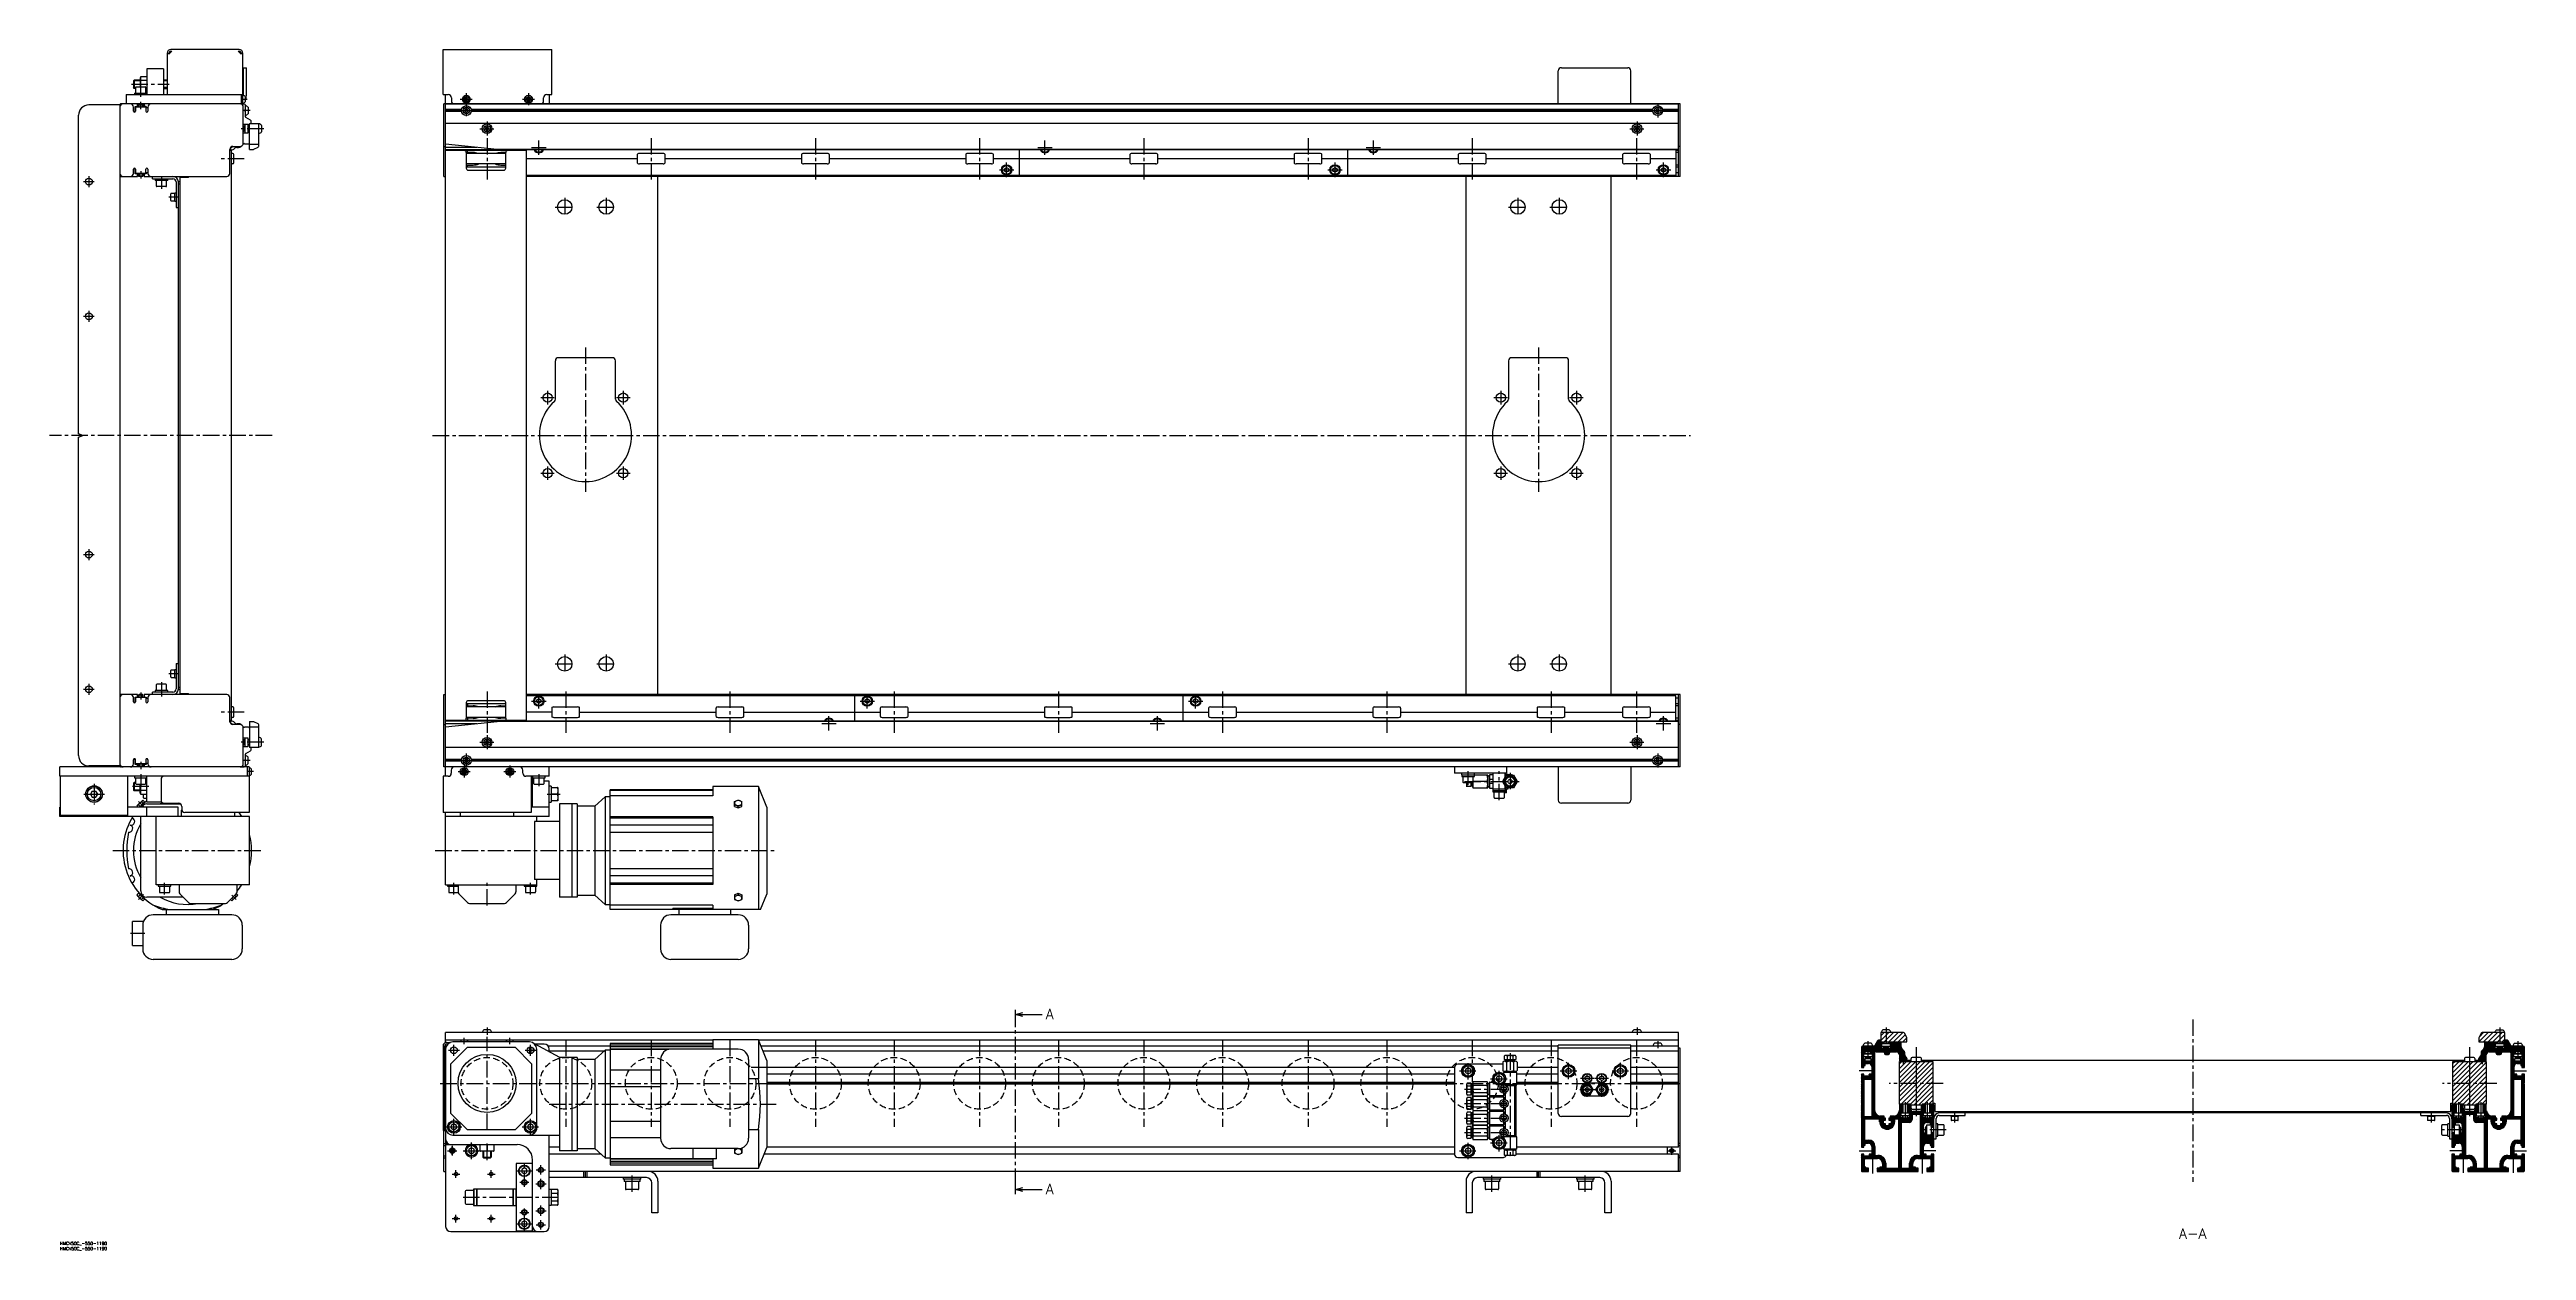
# Model space of a CAD drawing. Extents: x -10 to 2381, y -8 to 1151.
import ezdxf

# ---------------------------------------------------------------- set-up
doc = ezdxf.new("R2010")
doc.units = 0
doc.header["$LTSCALE"] = 0.5
doc.linetypes.add('CENTER', pattern=[50.8, 31.75, -6.35, 6.35, -6.35])
doc.linetypes.add('DASHED', pattern=[19.05, 12.7, -6.35])
for name, color, linetype in [('MSM_CENTER', 1, 'CENTER'), ('MSM_CONTINUOUS', 7, 'CONTINUOUS'), ('MSM_DASHED', 4, 'DASHED'), ('MSM_NARROW', 5, 'CONTINUOUS'), ('MSM_PART_NUMBER', 7, 'CONTINUOUS')]:
    doc.layers.add(name, color=color, linetype=linetype)
doc.styles.get("Standard").update_dxf_attribs({"font": 'txt.shx', "height": 10, "bigfont": 'bigfont.shx'})

# ---------------------------------------------------------------- blocks, each defined once
blk = doc.blocks.new('*U86')
at = {"layer": 'MSM_PART_NUMBER'}
blk.add_text('HMCV50C_-550-1190', height=3, dxfattribs=at).set_placement((0, -3))
blk = doc.blocks.new('*U87')
at = {"layer": 'MSM_PART_NUMBER'}
blk.add_text('HMCV50C_-550-1190', height=3, dxfattribs=at).set_placement((0, -8))
blk = doc.blocks.new('*U88')
at = {"layer": 'MSM_PART_NUMBER'}
blk.add_text('A', height=10, dxfattribs=at).set_placement((951.6, 214.9))
blk = doc.blocks.new('*U89')
at = {"layer": 'MSM_PART_NUMBER'}
blk.add_text('A', height=10, dxfattribs=at).set_placement((951.6, 45.9))
blk = doc.blocks.new('*U90')
at = {"layer": 'MSM_PART_NUMBER'}
blk.add_text('A-A', height=10, dxfattribs=at).set_placement((2045.4, 3))

msp = doc.modelspace()

# ---------------------------------------------------------------- linework, layer by layer
at = {"layer": 'MSM_CENTER'}
for p, q in [((69, 1117.4), (105.6, 1117.4)), ((78, 1105.4), (78, 1116.9)), ((78, 1093.4), (78, 1100.4)), ((174.6, 1102.9), (180.8, 1102.9)), ((386.5, 1102.9), (398.1, 1102.9)), ((392.3, 1108.7), (392.3, 1085.3)), ((446.5, 1102.9), (458.1, 1102.9)), ((452.3, 1108.7), (452.3, 1097.1)), ((183.7, 1092), (177, 1092)), ((385.5, 1092), (399, 1092)), ((412.3, 1081.3), (412.3, 1067.8)), ((1522.3, 1081.3), (1522.3, 1067.8)), ((1535.5, 1092), (1549, 1092)), ((1542.3, 1098.8), (1542.3, 1085.3)), ((196.7, 1074.5), (175, 1074.5)), ((405.5, 1074.5), (419, 1074.5)), ((412.3, 1065.5), (412.3, 1025.5)), ((455.3, 1056.2), (469.3, 1056.2)), ((462.3, 1049.2), (462.3, 1063.2)), ((570.8, 1065.5), (570.8, 1025.5)), ((729.3, 1065.5), (729.3, 1025.5)), ((887.8, 1065.5), (887.8, 1025.5)), ((943.8, 1056.2), (957.8, 1056.2)), ((950.8, 1049.2), (950.8, 1063.2)), ((1046.3, 1065.5), (1046.3, 1025.5)), ((1204.8, 1065.5), (1204.8, 1025.5)), ((1260.8, 1056.2), (1274.8, 1056.2)), ((1267.8, 1049.2), (1267.8, 1063.2)), ((1363.3, 1065.5), (1363.3, 1025.5)), ((1515.5, 1074.5), (1529, 1074.5)), ((1521.8, 1065.5), (1521.8, 1025.5)), ((28, 1028.6), (28, 1018.1)), ((78, 1033.4), (78, 1026.4)), ((98, 1028.1), (98, 1016.6)), ((178, 1045.5), (155.5, 1045.5)), ((906.8, 1034.7), (920.8, 1034.7)), ((913.8, 1027.7), (913.8, 1041.8)), ((1223.8, 1034.7), (1237.8, 1034.7)), ((1230.8, 1027.7), (1230.8, 1041.8)), ((1540.8, 1034.7), (1554.8, 1034.7)), ((1547.8, 1027.7), (1547.8, 1041.8)), ((22.8, 1023.4), (33.2, 1023.4)), ((114.1, 1008.4), (105.1, 1008.4)), ((487.3, 1007.9), (487.3, 989.9)), ((527.3, 1007.9), (527.3, 989.9)), ((1407.3, 1007.9), (1407.3, 989.9)), ((1447.3, 1007.9), (1447.3, 989.9)), ((478.2, 998.9), (496.3, 998.9)), ((518.3, 998.9), (536.3, 998.9)), ((1398.2, 998.9), (1416.3, 998.9)), ((1438.2, 998.9), (1456.3, 998.9)), ((22.8, 893.4), (33.2, 893.4)), ((28, 898.6), (28, 888.1)), ((507.3, 863.4), (507.3, 723.9)), ((1427.3, 863.4), (1427.3, 723.9)), ((464.3, 814.9), (477.2, 814.9)), ((470.8, 821.4), (470.8, 808.4)), ((537.3, 814.9), (550.3, 814.9)), ((543.8, 821.4), (543.8, 808.4)), ((1384.2, 814.9), (1397.3, 814.9)), ((1390.8, 821.4), (1390.8, 808.4)), ((1457.2, 814.9), (1470.3, 814.9)), ((1463.8, 821.4), (1463.8, 808.4)), ((204.8, 778.4), (-10, 778.4)), ((359.8, 778.4), (1573.9, 778.4)), ((464.3, 741.9), (477.2, 741.9)), ((470.8, 748.4), (470.8, 735.4)), ((537.3, 741.9), (550.3, 741.9)), ((543.8, 748.4), (543.8, 735.4)), ((1384.2, 741.9), (1397.3, 741.9)), ((1390.8, 748.4), (1390.8, 735.4)), ((1457.2, 741.9), (1470.3, 741.9)), ((1463.8, 748.4), (1463.8, 735.4)), ((22.8, 663.4), (33.2, 663.4)), ((28, 668.6), (28, 658.1)), ((478.2, 557.9), (496.3, 557.9)), ((487.3, 566.9), (487.3, 548.9)), ((518.3, 557.9), (536.3, 557.9)), ((527.3, 566.9), (527.3, 548.9)), ((1398.2, 557.9), (1416.3, 557.9)), ((1407.3, 566.9), (1407.3, 548.9)), ((1438.2, 557.9), (1456.3, 557.9)), ((1447.3, 566.9), (1447.3, 548.9)), ((22.8, 533.4), (33.2, 533.4)), ((28, 538.6), (28, 528.1)), ((78, 530.4), (78, 523.4)), ((98, 540.2), (98, 526.4)), ((114.1, 548.4), (105.1, 548.4)), ((412.3, 531.3), (412.3, 491.3)), ((462.3, 515), (462.3, 529)), ((488.3, 531.3), (488.3, 491.3)), ((646.8, 531.3), (646.8, 491.3)), ((779.3, 515), (779.3, 529)), ((805.3, 531.3), (805.3, 491.3)), ((963.8, 531.3), (963.8, 491.3)), ((1096.3, 515), (1096.3, 529)), ((1122.3, 531.3), (1122.3, 491.3)), ((1280.8, 531.3), (1280.8, 491.3)), ((1439.3, 531.3), (1439.3, 491.3)), ((1521.8, 531.3), (1521.8, 491.3)), ((178, 511.3), (155.5, 511.3)), ((455.3, 522), (469.3, 522)), ((742.3, 493.5), (742.3, 507.5)), ((772.3, 522), (786.3, 522)), ((1059.3, 493.5), (1059.3, 507.5)), ((1089.3, 522), (1103.3, 522)), ((1547.8, 493.5), (1547.8, 507.5)), ((196.7, 482.2), (175, 482.2)), ((405.5, 482.2), (419, 482.2)), ((412.3, 489), (412.3, 475.5)), ((735.3, 500.5), (749.3, 500.5)), ((1052.3, 500.5), (1066.3, 500.5)), ((1515.5, 482.2), (1529, 482.2)), ((1522.3, 489), (1522.3, 475.5)), ((1540.8, 500.5), (1554.8, 500.5)), ((78, 463.4), (78, 456.4)), ((183.7, 464.7), (177, 464.7)), ((385.5, 464.7), (399, 464.7)), ((390.3, 459.7), (390.3, 448.1)), ((392.3, 471.5), (392.3, 458)), ((434.3, 459.7), (434.3, 448.1)), ((1359.3, 441.3), (1359.3, 454.4)), ((1389.3, 426.3), (1389.3, 454.4)), ((1535.5, 464.7), (1549, 464.7)), ((1542.3, 471.5), (1542.3, 458)), ((23, 432.2), (43, 432.2)), ((33, 442.2), (33, 422.2)), ((86, 439.4), (69, 439.4)), ((78, 451.4), (78, 439.9)), ((186.8, 453.9), (180.6, 453.9)), ((384.5, 453.9), (396.1, 453.9)), ((428.5, 453.9), (440.1, 453.9)), ((462.3, 451.4), (462.3, 439.9)), ((470.3, 432.2), (482.8, 432.2)), ((1355.8, 444.4), (1408.7, 444.4)), ((1399.8, 452.9), (1399.8, 435.9)), ((80.6, 420.2), (75.8, 425)), ((51, 377.7), (195, 377.7)), ((362.3, 377.7), (692.3, 377.7)), ((75.8, 330.5), (80.6, 335.3)), ((101, 335.2), (101, 346.7)), ((380.3, 335.2), (380.3, 346.7)), ((412.3, 324.7), (412.3, 346.7)), ((454.3, 335.2), (454.3, 346.7)), ((170.2, 330.5), (166.1, 334.7)), ((82, 297.7), (68, 297.7)), ((390.3, 191), (390.3, 196.8)), ((412.3, 206.8), (412.3, 200)), ((412.3, 108), (412.3, 198)), ((434.3, 191), (434.3, 196.8)), ((488.3, 195), (488.3, 111)), ((570.8, 195), (570.8, 111)), ((646.8, 195), (646.8, 111)), ((729.3, 195), (729.3, 111)), ((805.3, 195), (805.3, 111)), ((887.8, 195), (887.8, 111)), ((922.5, 55), (922.5, 215)), ((963.8, 195), (963.8, 111)), ((1046.3, 195), (1046.3, 111)), ((1122.3, 195), (1122.3, 111)), ((1204.8, 195), (1204.8, 111)), ((1280.8, 195), (1280.8, 111)), ((1363.3, 195), (1363.3, 111)), ((1439.3, 195), (1439.3, 111)), ((1521.8, 195), (1521.8, 111)), ((1522.3, 206.8), (1522.3, 200)), ((1542.3, 193.8), (1542.3, 187)), ((1745.2, 193.8), (1745.2, 172.5)), ((1762.7, 206.8), (1762.7, 183.5)), ((2058.9, 214.8), (2058.9, 58)), ((2355, 206.8), (2355, 183.5)), ((2372.5, 193.8), (2372.5, 172.5)), ((375, 185), (385.6, 185)), ((380.3, 179.7), (380.3, 190.3)), ((449, 185), (459.6, 185)), ((454.3, 179.7), (454.3, 190.3)), ((1359.3, 156.7), (1359.3, 173.3)), ((1399.8, 182), (1399.8, 81.5)), ((1456.3, 156.9), (1456.3, 173.1)), ((1506.3, 156.9), (1506.3, 173.1)), ((1775.4, 175.6), (1783.4, 175.6)), ((1779.4, 171.6), (1779.4, 179.6)), ((1791.7, 188), (1791.7, 118)), ((2326, 188), (2326, 118)), ((2334.3, 175.6), (2342.3, 175.6)), ((2338.3, 171.6), (2338.3, 179.6)), ((367.2, 153), (1564.3, 153)), ((1351, 165), (1367.5, 165)), ((1355.8, 147.5), (1399.8, 147.5)), ((1381, 157.5), (1397.5, 157.5)), ((1389.3, 149.2), (1389.3, 165.8)), ((1393.8, 141.5), (1393.8, 153.5)), ((1448.2, 165), (1464.4, 165)), ((1467.2, 147), (1495.3, 147)), ((1467.7, 158), (1480.8, 158)), ((1474.2, 140), (1474.2, 164.6)), ((1481.7, 158), (1494.8, 158)), ((1488.2, 140), (1488.2, 164.6)), ((1498.2, 165), (1514.4, 165)), ((1750.9, 165), (1736.9, 165)), ((1817.9, 153), (1765.7, 153)), ((2352.1, 153), (2299.9, 153)), ((2366.9, 165), (2380.9, 165)), ((472.3, 133), (692.3, 133)), ((1355.8, 133.5), (1399.8, 133.5)), ((1393.8, 127.5), (1393.8, 139.5)), ((1393.8, 113.5), (1393.8, 125.5)), ((1781, 135), (1781, 115.8)), ((1802.5, 135), (1802.5, 115.8)), ((1828.9, 124.1), (1828.9, 115.1)), ((2288.9, 124.1), (2288.9, 115.1)), ((2315.2, 135), (2315.2, 115.8)), ((2336.7, 135), (2336.7, 115.8)), ((372.2, 111), (388.4, 111)), ((380.3, 102.9), (380.3, 119.1)), ((397.3, 79.9), (397.3, 96)), ((412.3, 79), (412.3, 96)), ((446.2, 111), (462.4, 111)), ((454.3, 102.9), (454.3, 119.1)), ((1355.8, 119.5), (1399.8, 119.5)), ((1355.8, 105.5), (1399.8, 105.5)), ((1359.3, 79.7), (1359.3, 96.3)), ((1389.3, 87.2), (1389.3, 103.8)), ((1393.8, 99.5), (1393.8, 111.5)), ((1820.7, 108), (1796.9, 108)), ((2320.9, 108), (2297.1, 108)), ((374.2, 88), (383.3, 88)), ((378.7, 84), (378.7, 92)), ((378.8, 83.4), (378.8, 92.6)), ((389.2, 88), (405.4, 88)), ((448.3, 53), (448.3, 76)), ((464.3, 65), (464.3, 74)), ((1351, 88), (1367.5, 88)), ((1381, 95.5), (1397.5, 95.5)), ((1551.9, 88), (1559.9, 88)), ((1555.9, 84), (1555.9, 92)), ((1736.9, 88), (1750.9, 88)), ((1749.9, 66), (1749.9, 82.5)), ((1810.9, 88), (1796.9, 88)), ((1797.8, 66), (1797.8, 82.5)), ((2320.9, 88), (2306.9, 88)), ((2319.9, 82.5), (2319.9, 66)), ((2366.9, 88), (2380.9, 88)), ((2367.9, 82.5), (2367.9, 66)), ((378.6, 65.5), (386, 65.5)), ((382.3, 61.8), (382.3, 69.2)), ((412.6, 65.5), (420, 65.5)), ((416.3, 61.8), (416.3, 69.2)), ((440.8, 68.5), (455.8, 68.5)), ((443.8, 57.5), (452.8, 57.5)), ((459.3, 56), (469.3, 56)), ((459.8, 69.5), (468.8, 69.5)), ((464.3, 51), (464.3, 61)), ((552.3, 48.4), (552.3, 64)), ((1382.3, 48.4), (1382.3, 64)), ((1472.3, 48.4), (1472.3, 64)), ((382.3, 18.8), (382.3, 26.2)), ((389.3, 43), (482.8, 43)), ((416.3, 18.8), (416.3, 26.2)), ((443.8, 28.5), (452.8, 28.5)), ((448.3, 10), (448.3, 33)), ((459.3, 30), (469.3, 30)), ((464.3, 25), (464.3, 35)), ((378.6, 22.5), (386, 22.5)), ((412.6, 22.5), (420, 22.5)), ((440.8, 17.5), (455.8, 17.5)), ((459.8, 16.5), (468.8, 16.5)), ((464.3, 12), (464.3, 21))]:
    msp.add_line(p, q, dxfattribs=at)
at = {"layer": 'MSM_CONTINUOUS'}
for p, q in [((108.2, 1149.3), (105.2, 1146.3)), ((173, 1150.9), (107.2, 1150.9)), ((107.2, 1149.3), (108.2, 1149.3)), ((175, 1146.3), (172, 1149.3)), ((172, 1149.3), (173, 1149.3)), ((369.9, 1107.4), (369.9, 1150.9)), ((369.9, 1150.9), (474.9, 1150.9)), ((474.9, 1107.4), (474.9, 1150.9)), ((78.2, 1124.9), (77.5, 1123.6)), ((78.2, 1124.9), (84, 1124.9)), ((100, 1132.4), (84, 1132.4)), ((84, 1132.4), (84, 1107.4)), ((100, 1132.4), (100, 1107.4)), ((103.6, 1147.3), (103.6, 1107.4)), ((105.2, 1146.3), (105.2, 1147.3)), ((175, 1147.3), (175, 1146.3)), ((176.6, 1098.4), (176.6, 1147.3)), ((177, 1133.4), (177, 1106.6)), ((177, 1133.4), (180, 1133.4)), ((180, 1106.4), (180, 1133.4)), ((1446.3, 1098.4), (1446.3, 1130.4)), ((1449.3, 1133.4), (1513.3, 1133.4)), ((1516.3, 1098.4), (1516.3, 1130.4)), ((64, 1107.4), (64, 1098.4)), ((64, 1107.4), (176.6, 1107.4)), ((71, 1120.7), (71.7, 1121.4)), ((71, 1120.7), (71, 1114.1)), ((71.7, 1113.4), (71, 1114.1)), ((77.5, 1121.4), (71.7, 1121.4)), ((71.7, 1121.4), (71.7, 1113.4)), ((73, 1113.4), (71.7, 1113.4)), ((71.9, 1108.9), (71.9, 1107.4)), ((71.9, 1108.9), (84, 1108.9)), ((73, 1114.3), (73, 1108.9)), ((73.6, 1114.9), (82.4, 1114.9)), ((77.5, 1123.6), (77.5, 1114.9)), ((78.2, 1121.2), (84, 1121.2)), ((83, 1108.9), (83, 1114.3)), ((83, 1113.6), (84, 1113.6)), ((83, 1109.9), (84, 1109.9)), ((103.6, 1121.4), (100, 1121.4)), ((100, 1113.4), (103.6, 1113.4)), ((175, 1107.4), (175, 1098.4)), ((178.8, 1105.4), (178.8, 1100.4)), ((369.9, 1107.4), (374.9, 1107.4)), ((372.3, 449.4), (372.3, 1107.4)), ((377.9, 1104.4), (377.9, 1101.4)), ((392.3, 1104.3), (391, 1103.6)), ((391, 1102.2), (391, 1103.6)), ((391, 1102.2), (392.3, 1101.5)), ((393.5, 1103.6), (392.3, 1104.3)), ((392.3, 1101.5), (393.5, 1102.2)), ((393.5, 1102.2), (393.5, 1103.6)), ((452.3, 1104.3), (451, 1103.6)), ((451, 1102.2), (451, 1103.6)), ((451, 1102.2), (452.3, 1101.5)), ((453.5, 1103.6), (452.3, 1104.3)), ((452.3, 1101.5), (453.5, 1102.2)), ((453.5, 1102.2), (453.5, 1103.6)), ((466.9, 1101.4), (466.9, 1104.4)), ((469.9, 1107.4), (474.9, 1107.4)), ((472.3, 1107.4), (472.3, 1098.4)), ((18, 779.9), (18, 1087.4)), ((58, 1097.4), (28, 1097.4)), ((58, 1097.9), (58, 458.9)), ((176.6, 1098.4), (58.5, 1098.4)), ((71, 1091.4), (71, 1095.4)), ((72.8, 1090.9), (72.8, 1095.9)), ((72.8, 1095.9), (76, 1095.9)), ((72.9, 1090.9), (72.8, 1090.9)), ((73, 1095.9), (73, 1091.4)), ((83, 1095.4), (73, 1095.4)), ((74.8, 1095.9), (74.8, 1098.4)), ((75, 1098.4), (75, 1095.9)), ((76.4, 1098.4), (76, 1098)), ((76, 1095.4), (76, 1098)), ((76, 1098), (80, 1098)), ((80, 1098), (79.6, 1098.4)), ((80, 1095.4), (80, 1098)), ((83.3, 1095.9), (80, 1095.9)), ((81, 1095.9), (81, 1098.4)), ((81.2, 1098.4), (81.2, 1095.9)), ((83, 1095.9), (83, 1091.4)), ((83.3, 1095.9), (83.3, 1094.9)), ((83.3, 1094.9), (85, 1094.9)), ((85, 1095.4), (85, 1091.4)), ((178, 1098.3), (174.5, 1098.3)), ((177, 1060.6), (177, 1095.4)), ((177, 1078.8), (181.5, 1078.8)), ((177.4, 1077), (177, 1076.6)), ((178.5, 1077), (177.4, 1077)), ((177.4, 1072), (177.4, 1077)), ((178.5, 1092), (179, 1092.9)), ((179, 1091.2), (178.5, 1092)), ((181.5, 1078.5), (178.5, 1078.5)), ((178.5, 1078.5), (178.5, 1070.5)), ((179, 1086.1), (179, 1097.3)), ((184.1, 1082.8), (179.5, 1085.3)), ((181.5, 1078.8), (181.5, 1070.3)), ((181.5, 1077.3), (183, 1077.3)), ((183, 1077), (181.5, 1077)), ((181.7, 1095.2), (181.7, 1088.9)), ((183, 1054.5), (183, 1079.5)), ((183, 1079.5), (192, 1079.5)), ((184.6, 1079.5), (184.6, 1082)), ((192, 1057.7), (192, 1079.5)), ((194.7, 1077.7), (194.7, 1071.4)), ((1563.9, 1098.4), (370.7, 1098.4)), ((370.7, 1028.4), (370.7, 1098.4)), ((1562.3, 1098.3), (372.3, 1098.3)), ((387.6, 1092.9), (372.3, 1092.9)), ((387.5, 1092), (372.3, 1092)), ((387.6, 1091.2), (372.3, 1091.2)), ((1562.3, 1079.5), (372.3, 1079.5)), ((392.3, 1093.8), (390.8, 1092.9)), ((390.8, 1092.9), (390.8, 1091.2)), ((390.8, 1091.2), (392.3, 1090.3)), ((393.8, 1092.9), (392.3, 1093.8)), ((392.3, 1090.3), (393.8, 1091.2)), ((393.8, 1091.2), (393.8, 1092.9)), ((1537.6, 1092.9), (396.9, 1092.9)), ((1537.6, 1091.2), (396.9, 1091.2)), ((1537.5, 1092), (397, 1092)), ((397.3, 1098.3), (397.3, 1098.4)), ((411.4, 1076), (410.5, 1074.5)), ((411.4, 1076), (413.1, 1076)), ((414, 1074.5), (413.1, 1076)), ((427.3, 1098.4), (427.3, 1098.3)), ((1521.4, 1076), (1520.5, 1074.5)), ((1521.4, 1076), (1523.1, 1076)), ((1524, 1074.5), (1523.1, 1076)), ((1542.3, 1093.8), (1540.8, 1092.9)), ((1540.8, 1092.9), (1540.8, 1091.2)), ((1540.8, 1091.2), (1542.3, 1090.3)), ((1543.8, 1092.9), (1542.3, 1093.8)), ((1542.3, 1090.3), (1543.8, 1091.2)), ((1543.8, 1091.2), (1543.8, 1092.9)), ((1562.3, 1092.9), (1546.9, 1092.9)), ((1562.3, 1091.2), (1546.9, 1091.2)), ((1562.3, 1092), (1547, 1092)), ((1562.3, 1028.4), (1562.3, 1098.4)), ((1563.9, 1028.4), (1563.9, 1098.4)), ((164, 1031.4), (164, 1054.4)), ((165.5, 1053.4), (164, 1053.4)), ((164.1, 1055.1), (164.1, 1053.4)), ((164.6, 1055.8), (164.6, 1054.6)), ((165.1, 1054.1), (165.6, 1054.1)), ((165.5, 503.4), (165.5, 1053.4)), ((167, 1057.4), (173.8, 1057.4)), ((170.7, 1056.5), (172.4, 1056.5)), ((174.5, 1057.4), (174.5, 1057.5)), ((177, 1072.5), (177.4, 1072)), ((181.5, 1070.3), (177, 1070.3)), ((178.5, 1072), (177.4, 1072)), ((178.3, 1060), (182, 1060)), ((178.5, 1070.5), (181.5, 1070.5)), ((181.5, 1072), (183, 1072)), ((183, 1071.8), (181.5, 1071.8)), ((183, 1059.5), (192, 1059.5)), ((183, 1054.5), (186.8, 1054.5)), ((187.2, 1054.7), (191.4, 1056.8)), ((370.7, 1057.4), (372.3, 1057.4)), ((422.2, 1054.5), (372.3, 1059.5)), ((402.3, 1056.5), (372.3, 1056.5)), ((1562.3, 1054.1), (372.3, 1054.1)), ((450.3, 1053.4), (372.3, 1053.4)), ((393.4, 1051.4), (393.4, 1053.4)), ((410.5, 1074.5), (411.4, 1073)), ((411.4, 1073), (413.1, 1073)), ((413.1, 1073), (414, 1074.5)), ((1562.3, 1054.5), (422.2, 1054.5)), ((431.1, 1053.4), (431.1, 1053.1)), ((450.3, 502.6), (450.3, 1054.1)), ((462.3, 1053.9), (461.9, 1054.1)), ((462.6, 1054.1), (462.3, 1053.9)), ((925.8, 1054.1), (925.8, 1029.4)), ((950.8, 1053.9), (950.4, 1054.1)), ((951.1, 1054.1), (950.8, 1053.9)), ((1242.8, 1054.1), (1242.8, 1029.4)), ((1267.8, 1053.9), (1267.4, 1054.1)), ((1268.1, 1054.1), (1267.8, 1053.9)), ((1520.5, 1074.5), (1521.4, 1073)), ((1521.4, 1073), (1523.1, 1073)), ((1523.1, 1073), (1524, 1074.5)), ((1559.8, 1054.1), (1559.8, 1029.4)), ((1562.3, 1053.4), (1559.8, 1053.4)), ((1563.9, 1057.4), (1562.3, 1057.4)), ((58.5, 1028.4), (74.8, 1028.4)), ((71, 1031.4), (71, 1035.4)), ((72.8, 1035.9), (72.9, 1035.9)), ((72.8, 1030.9), (72.8, 1035.9)), ((74.8, 1030.9), (72.8, 1030.9)), ((73, 1035.4), (73, 1031.4)), ((83, 1031.4), (73, 1031.4)), ((74.8, 1028.4), (74.8, 1030.9)), ((76, 1031.4), (76, 1028.8)), ((76.4, 1028.4), (76, 1028.8)), ((76, 1028.8), (80, 1028.8)), ((79.6, 1028.4), (76.4, 1028.4)), ((80, 1028.8), (79.6, 1028.4)), ((80, 1031.4), (80, 1028.8)), ((83.3, 1030.9), (81.2, 1030.9)), ((81.2, 1030.9), (81.2, 1028.4)), ((81.2, 1028.4), (161, 1028.4)), ((83, 1031.4), (83, 1035.4)), ((83.3, 1031.9), (83.3, 1030.9)), ((85, 1031.9), (83.3, 1031.9)), ((85, 1035.4), (85, 1031.4)), ((89.4, 1026.1), (89.4, 1028.4)), ((124, 1027.4), (124, 1028.4)), ((167, 1050.5), (165.5, 1050.5)), ((167, 1040.5), (165.5, 1040.5)), ((168, 1041.5), (168, 1049.5)), ((370.7, 1028.4), (372.3, 1028.4)), ((398.8, 1051.4), (392.3, 1051.4)), ((392.3, 1051.4), (392.3, 1036.4)), ((430.3, 1050.5), (392.3, 1050.5)), ((430.3, 1040.5), (392.3, 1040.5)), ((392.3, 1039.4), (398.8, 1039.4)), ((430.3, 1037.4), (392.3, 1037.4)), ((393.4, 1037.4), (393.4, 1039.4)), ((394.3, 1034.4), (428.3, 1034.4)), ((430.3, 1051.4), (425.7, 1051.4)), ((425.7, 1039.4), (430.3, 1039.4)), ((430.3, 1036.4), (430.3, 1051.4)), ((557.3, 1045.5), (450.3, 1045.5)), ((1559.8, 1029.4), (450.3, 1029.4)), ((1563.9, 1028.4), (450.3, 1028.4)), ((557.3, 1049.5), (557.3, 1041.5)), ((582.2, 1050.5), (559.3, 1050.5)), ((582.2, 1040.5), (559.3, 1040.5)), ((577.3, 528.4), (577.3, 1028.4)), ((584.2, 1041.5), (584.2, 1049.5)), ((715.8, 1045.5), (584.2, 1045.5)), ((715.8, 1049.5), (715.8, 1041.5)), ((740.7, 1050.5), (717.8, 1050.5)), ((740.7, 1040.5), (717.8, 1040.5)), ((742.7, 1041.5), (742.7, 1049.5)), ((874.3, 1045.5), (742.7, 1045.5)), ((874.3, 1049.5), (874.3, 1041.5)), ((899.2, 1050.5), (876.3, 1050.5)), ((899.2, 1040.5), (876.3, 1040.5)), ((901.2, 1041.5), (901.2, 1049.5)), ((1032.8, 1045.5), (901.2, 1045.5)), ((911.8, 1035.9), (913.8, 1037.1)), ((911.8, 1033.6), (911.8, 1035.9)), ((913.8, 1032.4), (911.8, 1033.6)), ((913.8, 1037.1), (915.8, 1035.9)), ((915.8, 1033.6), (913.8, 1032.4)), ((915.8, 1035.9), (915.8, 1033.6)), ((1032.8, 1049.5), (1032.8, 1041.5)), ((1057.7, 1050.5), (1034.8, 1050.5)), ((1057.7, 1040.5), (1034.8, 1040.5)), ((1059.7, 1041.5), (1059.7, 1049.5)), ((1191.3, 1045.5), (1059.7, 1045.5)), ((1191.3, 1049.5), (1191.3, 1041.5)), ((1216.2, 1050.5), (1193.3, 1050.5)), ((1216.2, 1040.5), (1193.3, 1040.5)), ((1218.2, 1041.5), (1218.2, 1049.5)), ((1349.8, 1045.5), (1218.2, 1045.5)), ((1228.8, 1035.9), (1230.8, 1037.1)), ((1228.8, 1033.6), (1228.8, 1035.9)), ((1230.8, 1032.4), (1228.8, 1033.6)), ((1230.8, 1037.1), (1232.8, 1035.9)), ((1232.8, 1033.6), (1230.8, 1032.4)), ((1232.8, 1035.9), (1232.8, 1033.6)), ((1349.8, 1049.5), (1349.8, 1041.5)), ((1374.7, 1050.5), (1351.8, 1050.5)), ((1374.7, 1040.5), (1351.8, 1040.5)), ((1357.3, 528.4), (1357.3, 1028.4)), ((1376.7, 1041.5), (1376.7, 1049.5)), ((1508.3, 1045.5), (1376.7, 1045.5)), ((1497.3, 528.4), (1497.3, 1028.4)), ((1508.3, 1049.5), (1508.3, 1041.5)), ((1533.2, 1050.5), (1510.3, 1050.5)), ((1533.2, 1040.5), (1510.3, 1040.5)), ((1535.2, 1041.5), (1535.2, 1049.5)), ((1559.8, 1045.5), (1535.2, 1045.5)), ((1545.8, 1035.9), (1547.8, 1037.1)), ((1545.8, 1033.6), (1545.8, 1035.9)), ((1547.8, 1032.4), (1545.8, 1033.6)), ((1547.8, 1037.1), (1549.8, 1035.9)), ((1549.8, 1033.6), (1547.8, 1032.4)), ((1549.8, 1035.9), (1549.8, 1033.6)), ((1562.3, 1051.4), (1559.8, 1051.4)), ((1562.3, 1039.4), (1559.8, 1039.4)), ((1562.3, 1037.4), (1559.8, 1037.4)), ((1562.3, 1031.9), (1559.8, 1031.9)), ((89.4, 1026.1), (109.1, 1026.1)), ((91.9, 1026.1), (91.9, 1024.6)), ((104.1, 1024.6), (91.9, 1024.6)), ((93, 1024.6), (93, 1019.2)), ((102.4, 1018.6), (93.6, 1018.6)), ((103, 1019.2), (103, 1024.6)), ((104.1, 1024.6), (104.1, 1026.1)), ((107.1, 1005.3), (107.1, 1011.5)), ((111.1, 1011.9), (107.5, 1011.9)), ((107.5, 1004.9), (111.1, 1004.9)), ((112.1, 1012.2), (111.1, 1012.2)), ((111.1, 1004.6), (111.1, 1012.2)), ((111.1, 1004.6), (112.1, 1004.6)), ((112.1, 1023.1), (112.1, 998.4)), ((114.4, 533.4), (114.4, 1023.4)), ((114.4, 1023.4), (116, 1023.4)), ((114.4, 1021.4), (116, 1021.4)), ((124, 1027.4), (116, 1027.4)), ((116, 529.4), (116, 1027.4)), ((112.1, 998.4), (114.4, 998.4)), ((478.2, 850.4), (478.2, 813.5)), ((533.3, 853.4), (481.3, 853.4)), ((536.3, 813.5), (536.3, 850.4)), ((1398.2, 850.4), (1398.2, 813.5)), ((1453.3, 853.4), (1401.3, 853.4)), ((1456.3, 813.5), (1456.3, 850.4)), ((22, 778.4), (18, 779.9)), ((18, 776.9), (22, 778.4)), ((18, 469.4), (18, 776.9)), ((107.1, 545.3), (107.1, 551.5)), ((111.1, 551.9), (107.5, 551.9)), ((112.1, 552.2), (111.1, 552.2)), ((111.1, 544.6), (111.1, 552.2)), ((112.1, 558.4), (112.1, 533.7)), ((112.1, 558.4), (114.4, 558.4)), ((74.8, 528.4), (58.5, 528.4)), ((74.8, 525.9), (74.8, 528.4)), ((76.4, 528.4), (76, 528)), ((76, 525.4), (76, 528)), ((76, 528), (80, 528)), ((79.6, 528.4), (76.4, 528.4)), ((80, 528), (79.6, 528.4)), ((80, 525.4), (80, 528)), ((81.2, 528.4), (81.2, 525.9)), ((161, 528.4), (81.2, 528.4)), ((109.1, 530.7), (89.4, 530.7)), ((89.4, 528.4), (89.4, 530.7)), ((91.9, 532.2), (91.9, 530.7)), ((104.1, 532.2), (91.9, 532.2)), ((93, 537.6), (93, 532.2)), ((102.4, 538.2), (93.6, 538.2)), ((103, 532.2), (103, 537.6)), ((104.1, 530.7), (104.1, 532.2)), ((107.5, 544.9), (111.1, 544.9)), ((111.1, 544.6), (112.1, 544.6)), ((114.4, 535.4), (116, 535.4)), ((114.4, 533.4), (116, 533.4)), ((116, 529.4), (124, 529.4)), ((124, 528.4), (124, 529.4)), ((370.7, 528.4), (372.3, 528.4)), ((370.7, 458.4), (370.7, 528.4)), ((1563.9, 528.4), (450.3, 528.4)), ((450.3, 527.4), (1559.8, 527.4)), ((767.3, 502.6), (767.3, 527.4)), ((1084.3, 502.6), (1084.3, 527.4)), ((1559.8, 502.6), (1559.8, 527.4)), ((1562.3, 458.4), (1562.3, 528.4)), ((1563.9, 458.4), (1563.9, 528.4)), ((71, 521.4), (71, 525.4)), ((72.8, 520.9), (72.8, 525.9)), ((72.8, 525.9), (74.8, 525.9)), ((72.9, 520.9), (72.8, 520.9)), ((73, 525.4), (73, 521.4)), ((83, 525.4), (73, 525.4)), ((81.2, 525.9), (83.3, 525.9)), ((83, 525.4), (83, 521.4)), ((83.3, 525.9), (83.3, 524.9)), ((83.3, 524.9), (85, 524.9)), ((85, 525.4), (85, 521.4)), ((164, 502.4), (164, 525.4)), ((165.5, 503.4), (164, 503.4)), ((164.1, 501.7), (164.1, 503.4)), ((164.6, 502.1), (164.6, 501)), ((165.6, 502.6), (165.1, 502.6)), ((167, 516.3), (165.5, 516.3)), ((167, 506.3), (165.5, 506.3)), ((168, 507.3), (168, 515.3)), ((183, 502.2), (186.8, 502.2)), ((183, 502.2), (183, 477.2)), ((191.4, 500), (187.2, 502.1)), ((450.3, 503.4), (372.3, 503.4)), ((1562.3, 502.6), (372.3, 502.6)), ((372.3, 497.2), (422.2, 502.2)), ((392.3, 520.4), (392.3, 505.4)), ((430.3, 519.4), (392.3, 519.4)), ((392.3, 517.4), (398.8, 517.4)), ((430.3, 516.3), (392.3, 516.3)), ((430.3, 506.3), (392.3, 506.3)), ((398.8, 505.4), (392.3, 505.4)), ((393.4, 519.4), (393.4, 517.4)), ((393.4, 505.4), (393.4, 503.4)), ((428.3, 522.4), (394.3, 522.4)), ((1562.3, 502.2), (422.2, 502.2)), ((425.7, 517.4), (430.3, 517.4)), ((430.3, 505.4), (425.7, 505.4)), ((430.3, 505.4), (430.3, 520.4)), ((431.1, 503.4), (431.1, 503.7)), ((474.8, 511.3), (450.3, 511.3)), ((460.3, 523.2), (462.3, 524.4)), ((460.3, 520.9), (460.3, 523.2)), ((462.3, 519.7), (460.3, 520.9)), ((462.3, 524.4), (464.3, 523.2)), ((464.3, 520.9), (462.3, 519.7)), ((464.3, 523.2), (464.3, 520.9)), ((474.8, 515.3), (474.8, 507.3)), ((476.8, 516.3), (499.7, 516.3)), ((476.8, 506.3), (499.7, 506.3)), ((501.7, 507.3), (501.7, 515.3)), ((501.7, 511.3), (633.3, 511.3)), ((633.3, 515.3), (633.3, 507.3)), ((635.3, 516.3), (658.2, 516.3)), ((635.3, 506.3), (658.2, 506.3)), ((660.2, 507.3), (660.2, 515.3)), ((660.2, 511.3), (791.8, 511.3)), ((741.9, 502.6), (742.3, 502.9)), ((742.3, 502.9), (742.6, 502.6)), ((777.3, 523.2), (779.3, 524.4)), ((777.3, 520.9), (777.3, 523.2)), ((779.3, 519.7), (777.3, 520.9)), ((779.3, 524.4), (781.3, 523.2)), ((781.3, 520.9), (779.3, 519.7)), ((781.3, 523.2), (781.3, 520.9)), ((791.8, 515.3), (791.8, 507.3)), ((793.8, 516.3), (816.7, 516.3)), ((793.8, 506.3), (816.7, 506.3)), ((818.7, 507.3), (818.7, 515.3)), ((818.7, 511.3), (950.3, 511.3)), ((950.3, 515.3), (950.3, 507.3)), ((952.3, 516.3), (975.2, 516.3)), ((952.3, 506.3), (975.2, 506.3)), ((977.2, 507.3), (977.2, 515.3)), ((977.2, 511.3), (1108.8, 511.3)), ((1058.9, 502.6), (1059.3, 502.9)), ((1059.3, 502.9), (1059.6, 502.6)), ((1094.3, 523.2), (1096.3, 524.4)), ((1094.3, 520.9), (1094.3, 523.2)), ((1096.3, 519.7), (1094.3, 520.9)), ((1096.3, 524.4), (1098.3, 523.2)), ((1098.3, 520.9), (1096.3, 519.7)), ((1098.3, 523.2), (1098.3, 520.9)), ((1108.8, 515.3), (1108.8, 507.3)), ((1110.8, 516.3), (1133.7, 516.3)), ((1110.8, 506.3), (1133.7, 506.3)), ((1135.7, 507.3), (1135.7, 515.3)), ((1135.7, 511.3), (1267.3, 511.3)), ((1267.3, 515.3), (1267.3, 507.3)), ((1269.3, 516.3), (1292.2, 516.3)), ((1269.3, 506.3), (1292.2, 506.3)), ((1294.2, 507.3), (1294.2, 515.3)), ((1294.2, 511.3), (1425.8, 511.3)), ((1425.8, 515.3), (1425.8, 507.3)), ((1427.8, 516.3), (1450.7, 516.3)), ((1427.8, 506.3), (1450.7, 506.3)), ((1452.7, 507.3), (1452.7, 515.3)), ((1452.7, 511.3), (1508.3, 511.3)), ((1508.3, 515.3), (1508.3, 507.3)), ((1510.3, 516.3), (1533.2, 516.3)), ((1510.3, 506.3), (1533.2, 506.3)), ((1535.2, 507.3), (1535.2, 515.3)), ((1535.2, 511.3), (1559.8, 511.3)), ((1547.4, 502.6), (1547.8, 502.9)), ((1547.8, 502.9), (1548.1, 502.6)), ((1562.3, 524.9), (1559.8, 524.9)), ((1562.3, 519.4), (1559.8, 519.4)), ((1562.3, 517.4), (1559.8, 517.4)), ((1562.3, 505.4), (1559.8, 505.4)), ((1562.3, 503.4), (1559.8, 503.4)), ((173.8, 499.4), (167, 499.4)), ((172.4, 500.2), (170.7, 500.2)), ((174.5, 499.3), (174.5, 499.4)), ((177, 461.4), (177, 496.2)), ((177, 486.5), (181.5, 486.5)), ((177.4, 484.7), (177, 484.3)), ((177, 480.2), (177.4, 479.7)), ((178.5, 484.7), (177.4, 484.7)), ((177.4, 479.7), (177.4, 484.7)), ((178.5, 479.7), (177.4, 479.7)), ((182, 496.7), (178.3, 496.7)), ((181.5, 486.2), (178.5, 486.2)), ((178.5, 486.2), (178.5, 478.2)), ((178.5, 478.2), (181.5, 478.2)), ((181.5, 486.5), (181.5, 478)), ((181.5, 485), (183, 485)), ((183, 484.7), (181.5, 484.7)), ((181.5, 479.7), (183, 479.7)), ((183, 479.5), (181.5, 479.5)), ((183, 497.2), (192, 497.2)), ((192, 477.2), (192, 499.1)), ((194.7, 479.1), (194.7, 485.4)), ((370.7, 499.4), (372.3, 499.4)), ((402.3, 500.2), (372.3, 500.2)), ((411.4, 483.7), (410.5, 482.2)), ((410.5, 482.2), (411.4, 480.7)), ((413.1, 483.7), (411.4, 483.7)), ((413.1, 480.7), (411.4, 480.7)), ((414, 482.2), (413.1, 483.7)), ((413.1, 480.7), (414, 482.2)), ((1521.4, 483.7), (1520.5, 482.2)), ((1520.5, 482.2), (1521.4, 480.7)), ((1523.1, 483.7), (1521.4, 483.7)), ((1523.1, 480.7), (1521.4, 480.7)), ((1524, 482.2), (1523.1, 483.7)), ((1523.1, 480.7), (1524, 482.2)), ((1563.9, 499.4), (1562.3, 499.4)), ((0, 449.4), (0, 458.4)), ((182.6, 458.4), (0, 458.4)), ((58, 459.4), (28, 459.4)), ((71, 461.4), (71, 465.4)), ((72.8, 465.9), (72.9, 465.9)), ((72.8, 460.9), (72.8, 465.9)), ((76, 460.9), (72.8, 460.9)), ((73, 460.9), (73, 465.4)), ((83, 461.4), (73, 461.4)), ((74.8, 458.4), (74.8, 460.9)), ((75, 460.9), (75, 458.4)), ((76, 461.4), (76, 458.8)), ((76.4, 458.4), (76, 458.8)), ((76, 458.8), (80, 458.8)), ((80, 458.8), (79.6, 458.4)), ((80, 461.4), (80, 458.8)), ((83.3, 460.9), (80, 460.9)), ((81, 458.4), (81, 460.9)), ((81.2, 460.9), (81.2, 458.4)), ((83, 465.4), (83, 460.9)), ((85, 461.9), (83.3, 461.9)), ((83.3, 461.9), (83.3, 460.9)), ((85, 465.4), (85, 461.4)), ((174.5, 458.4), (178, 458.4)), ((181.5, 478), (177, 478)), ((178.5, 464.7), (179, 465.6)), ((179, 463.9), (178.5, 464.7)), ((179, 459.5), (179, 470.7)), ((179.5, 471.5), (184.1, 474)), ((181, 449.4), (181, 458.4)), ((181.7, 461.6), (181.7, 467.9)), ((182.6, 458.4), (182.6, 414.4)), ((192, 477.2), (183, 477.2)), ((184.6, 474.8), (184.6, 477.2)), ((184.8, 451.4), (184.8, 456.4)), ((1563.9, 458.4), (370.7, 458.4)), ((1562.3, 477.2), (372.3, 477.2)), ((387.6, 465.6), (372.3, 465.6)), ((387.5, 464.7), (372.3, 464.7)), ((387.6, 463.9), (372.3, 463.9)), ((1562.3, 458.4), (372.3, 458.4)), ((377.7, 455.4), (377.7, 452.4)), ((390.3, 455.3), (389, 454.6)), ((389, 454.6), (389, 453.2)), ((391.5, 454.6), (390.3, 455.3)), ((392.3, 466.5), (390.8, 465.6)), ((390.8, 465.6), (390.8, 463.9)), ((390.8, 463.9), (392.3, 463)), ((391.5, 454.6), (391.5, 453.2)), ((393.8, 465.6), (392.3, 466.5)), ((392.3, 463), (393.8, 463.9)), ((393.8, 463.9), (393.8, 465.6)), ((1537.6, 465.6), (396.9, 465.6)), ((1537.6, 463.9), (396.9, 463.9)), ((1537.5, 464.7), (397, 464.7)), ((397.3, 458.4), (397.3, 458.4)), ((427.3, 458.4), (427.3, 458.4)), ((434.3, 455.3), (433, 454.6)), ((433, 454.6), (433, 453.2)), ((435.5, 454.6), (434.3, 455.3)), ((435.5, 454.6), (435.5, 453.2)), ((446.8, 452.4), (446.8, 455.4)), ((472.3, 449.4), (472.3, 458.4)), ((1346.3, 458.4), (1346.3, 452.4)), ((1396.3, 458.4), (1396.3, 452.4)), ((1446.3, 458.4), (1446.3, 426.4)), ((1516.3, 458.4), (1516.3, 426.4)), ((1542.3, 466.5), (1540.8, 465.6)), ((1540.8, 465.6), (1540.8, 463.9)), ((1540.8, 463.9), (1542.3, 463)), ((1543.8, 465.6), (1542.3, 466.5)), ((1542.3, 463), (1543.8, 463.9)), ((1543.8, 463.9), (1543.8, 465.6)), ((1562.3, 465.6), (1546.9, 465.6)), ((1562.3, 463.9), (1546.9, 463.9)), ((1562.3, 464.7), (1547, 464.7)), ((182.6, 449.4), (0, 449.4)), ((0.5, 411.4), (0.5, 449.4)), ((31.3, 435.2), (29.5, 432.2)), ((29.5, 432.2), (31.3, 429.2)), ((31.3, 435.2), (34.7, 435.2)), ((36.5, 432.2), (34.7, 435.2)), ((34.7, 429.2), (36.5, 432.2)), ((65.5, 411.4), (65.5, 449.4)), ((71, 442.7), (71.7, 443.4)), ((71, 442.7), (71, 436.1)), ((71.7, 435.4), (71, 436.1)), ((71.7, 443.4), (71.7, 435.4)), ((73, 443.4), (71.7, 443.4)), ((77.5, 435.4), (71.7, 435.4)), ((71.9, 449.4), (71.9, 447.9)), ((71.9, 447.9), (84, 447.9)), ((73, 447.9), (73, 442.5)), ((73.6, 441.9), (82.4, 441.9)), ((77.5, 433.1), (77.5, 441.9)), ((77.5, 433.1), (78.2, 431.9)), ((84, 435.6), (78.2, 435.6)), ((84, 431.9), (78.2, 431.9)), ((80.5, 431.9), (80.5, 428.9)), ((83, 442.5), (83, 447.9)), ((84, 446.9), (83, 446.9)), ((84, 443.2), (83, 443.2)), ((84, 424.4), (84, 449.4)), ((97.6, 446.4), (97.6, 426.4)), ((100, 449.3), (100, 449.4)), ((374.8, 449.4), (369.8, 449.4)), ((369.8, 449.4), (369.8, 414.4)), ((389, 453.2), (390.3, 452.5)), ((390.3, 452.5), (391.5, 453.2)), ((433, 453.2), (434.3, 452.5)), ((434.3, 452.5), (435.5, 453.2)), ((472.3, 449.4), (449.8, 449.4)), ((454.8, 449.4), (454.8, 414.4)), ((456.2, 449.4), (456.2, 447.9)), ((456.2, 447.9), (468.4, 447.9)), ((456.3, 419.7), (456.3, 447.9)), ((457.3, 444.7), (456.3, 444.7)), ((457.3, 447.9), (457.3, 442.5)), ((457.9, 441.9), (466.7, 441.9)), ((467.3, 442.5), (467.3, 447.9)), ((472.3, 444.7), (467.3, 444.7)), ((468.4, 447.9), (468.4, 449.4)), ((472.3, 419.8), (472.3, 444.7)), ((474.3, 439.9), (472.3, 439.9)), ((474.3, 439.9), (474.3, 424.5)), ((474.3, 438.7), (480.7, 438.7)), ((480.3, 432.2), (474.3, 432.2)), ((480.7, 438.7), (480.7, 425.7)), ((630.3, 436.2), (531.3, 436.2)), ((531.3, 320.7), (531.3, 436.2)), ((531.3, 436), (630.3, 436)), ((630.3, 430.5), (531.3, 430.5)), ((674.3, 439.7), (630.3, 439.7)), ((630.3, 439.7), (630.3, 430.5)), ((682.3, 419.7), (674.3, 439.7)), ((674.3, 439.7), (674.3, 320.7)), ((1396.3, 452.4), (1346.3, 452.4)), ((1353, 452.4), (1353, 450.8)), ((1353, 450.8), (1365.5, 450.8)), ((1353.2, 450.8), (1353.2, 449.3)), ((1353.2, 449.3), (1365.4, 449.3)), ((1354.3, 449.3), (1354.3, 443.8)), ((1354.8, 443.3), (1363.7, 443.3)), ((1357.8, 443.3), (1357.8, 440)), ((1361.8, 439.4), (1357.9, 439.4)), ((1361.8, 443.3), (1361.8, 439.4)), ((1361.8, 440.1), (1363.3, 440.1)), ((1363.3, 443.3), (1363.3, 439.4)), ((1363.3, 439.4), (1363.7, 439.4)), ((1363.7, 443.3), (1363.7, 438.4)), ((1363.7, 438.4), (1378.3, 438.4)), ((1364.3, 443.8), (1364.3, 449.3)), ((1377.7, 444.4), (1364.3, 444.4)), ((1365.4, 449.3), (1365.4, 450.8)), ((1378.3, 450.4), (1365.4, 450.4)), ((1365.5, 450.8), (1365.5, 452.4)), ((1378.3, 450.4), (1378.3, 438.4)), ((1379.8, 449.4), (1378.3, 449.4)), ((1378.3, 439.4), (1379.8, 439.4)), ((1383.3, 450.9), (1379.8, 450.9)), ((1379.8, 450.9), (1379.8, 437.9)), ((1383.3, 446.4), (1379.8, 446.4)), ((1383.3, 442.4), (1379.8, 442.4)), ((1379.8, 437.9), (1383.3, 437.9)), ((1383, 437.4), (1397.8, 437.4)), ((1383, 437.4), (1383, 435.8)), ((1383, 435.8), (1395.5, 435.8)), ((1383.2, 435.8), (1383.2, 434.3)), ((1383.2, 434.3), (1395.4, 434.3)), ((1383.3, 452.4), (1383.3, 437.4)), ((1384.2, 434.3), (1384.2, 428.9)), ((1392.8, 444.4), (1396.3, 450.4)), ((1396.3, 438.4), (1392.8, 444.4)), ((1394, 444.4), (1396.9, 449.4)), ((1396.9, 439.4), (1394, 444.4)), ((1394.3, 428.9), (1394.3, 434.3)), ((1396.3, 433.4), (1394.3, 433.4)), ((1395.2, 448.6), (1395.2, 452.4)), ((1395.2, 451.4), (1397.8, 451.4)), ((1395.2, 437.4), (1395.2, 440.2)), ((1395.4, 434.3), (1395.4, 435.8)), ((1395.5, 435.8), (1395.5, 437.4)), ((1395.5, 436.4), (1395.8, 436.4)), ((1395.8, 433.4), (1395.8, 436.4)), ((1396.3, 450.4), (1403.2, 450.4)), ((1403.2, 438.4), (1396.3, 438.4)), ((1396.3, 433.4), (1396.3, 437.4)), ((1396.9, 449.4), (1402.6, 449.4)), ((1402.6, 439.4), (1396.9, 439.4)), ((1397.8, 450.6), (1397.8, 451.4)), ((1397.8, 437.4), (1397.8, 438.4)), ((1402.6, 449.4), (1405.5, 444.4)), ((1405.5, 444.4), (1402.6, 439.4)), ((1403.2, 450.4), (1406.7, 444.4)), ((1406.7, 444.4), (1403.2, 438.4)), ((0.5, 419.7), (0, 419.7)), ((0, 410.7), (0, 419.7)), ((183, 410.7), (0, 410.7)), ((65.5, 411.4), (0.5, 411.4)), ((31.3, 429.2), (34.7, 429.2)), ((114, 419.7), (65.5, 419.7)), ((75, 421.4), (74.4, 420.6)), ((74.7, 421.1), (74.4, 420.6)), ((75.3, 419.7), (74.4, 420.6)), ((79.7, 426), (74.7, 421.1)), ((75.9, 422), (75, 421.4)), ((75.9, 422), (77.2, 423.6)), ((77.4, 420.4), (75.9, 422)), ((76.8, 419.7), (81.7, 424.7)), ((76.8, 419.8), (76.8, 419.7)), ((78.7, 424.9), (77.2, 423.6)), ((78, 338.7), (78, 410.7)), ((79.3, 425.7), (78.7, 424.9)), ((80.3, 423.3), (78.7, 424.9)), ((80.1, 426.3), (79.3, 425.7)), ((80.1, 426.3), (79.7, 426)), ((81.7, 424.7), (80.1, 426.3)), ((81.3, 423.7), (81, 424)), ((81.1, 428.3), (84.1, 428.3)), ((98.4, 424.4), (84, 424.4)), ((84, 422.7), (116.5, 422.7)), ((84, 410.7), (84, 419.7)), ((93, 344.7), (93, 410.7)), ((100.6, 423.4), (114.6, 423.4)), ((114, 410.7), (114, 419.7)), ((117, 416.7), (117, 410.7)), ((117, 416.7), (117.7, 416.7)), ((117.6, 420.4), (117.6, 417.4)), ((182.6, 414.4), (120.6, 414.4)), ((169, 410.7), (169, 414.4)), ((183, 344.7), (183, 410.7)), ((454.8, 414.4), (369.8, 414.4)), ((372.3, 344.7), (372.3, 414.4)), ((472.3, 410.7), (372.3, 410.7)), ((386.3, 414.4), (386.3, 410.7)), ((438.3, 410.7), (438.3, 414.4)), ((472.3, 419.7), (454.8, 419.7)), ((460.3, 405.7), (460.3, 410.7)), ((472.2, 419.7), (472.2, 419.8)), ((472.2, 419.8), (472.3, 419.8)), ((472.3, 424.5), (474.3, 424.5)), ((472.3, 410.7), (472.3, 419.7)), ((480.7, 425.7), (474.3, 425.7)), ((482.2, 422.7), (482.2, 405.7)), ((499.3, 422.7), (482.2, 422.7)), ((494.3, 422.7), (494.3, 332.7)), ((499.3, 422.7), (499.3, 332.7)), ((516.3, 420.7), (499.3, 420.7)), ((526.3, 429.7), (516.3, 420.7)), ((516.3, 420.7), (516.3, 334.7)), ((531.3, 429.7), (526.3, 429.7)), ((526.3, 429.7), (526.3, 325.7)), ((630.3, 410.4), (531.3, 410.4)), ((630.3, 409), (531.3, 409)), ((630.3, 410.4), (630.3, 345.1)), ((651.3, 425.1), (654.8, 426.3)), ((651.3, 420.4), (651.3, 425.1)), ((651.3, 422), (654.8, 420.6)), ((651.3, 420.4), (654.8, 419)), ((654.8, 426.3), (658.3, 425.1)), ((654.8, 420.6), (658.3, 422)), ((654.8, 419), (654.8, 420.6)), ((654.8, 419), (658.3, 420.4)), ((658.3, 420.4), (658.3, 425.1)), ((682.3, 419.7), (682.3, 335.7)), ((1384.9, 428.3), (1393.7, 428.3)), ((1513.3, 423.4), (1449.3, 423.4)), ((482.7, 405.7), (458.1, 405.7)), ((458.1, 405.7), (458.1, 349.7)), ((482.7, 349.7), (482.7, 405.7)), ((630.3, 402.3), (531.3, 402.3)), ((531.3, 395.5), (630.3, 395.5)), ((630.3, 360), (531.3, 360)), ((76, 336.5), (74.4, 334.9)), ((74.4, 334.9), (74.7, 334.4)), ((74.4, 334.9), (75, 334.1)), ((77.4, 335.1), (75.9, 333.5)), ((81.7, 330.8), (76, 336.5)), ((77.1, 336.1), (76.8, 335.7)), ((183, 344.7), (93, 344.7)), ((94.9, 344.7), (94.9, 343.2)), ((94.9, 343.2), (107.1, 343.2)), ((96, 343.2), (96, 337.8)), ((96.6, 337.2), (105.4, 337.2)), ((106, 337.8), (106, 343.2)), ((107.1, 343.2), (107.1, 344.7)), ((115, 344.7), (115, 338)), ((115.9, 335.9), (124.1, 327.6)), ((161.9, 327.6), (170.1, 335.9)), ((170.3, 336.1), (171.6, 334.9)), ((171, 338), (171, 344.7)), ((171, 334.1), (171.6, 334.9)), ((171.3, 334.4), (171.6, 334.9)), ((372.3, 344.7), (460.4, 344.7)), ((374.2, 344.7), (374.2, 343.2)), ((374.2, 343.2), (384.3, 343.2)), ((375.3, 343.2), (375.3, 337.8)), ((375.9, 337.2), (384.3, 337.2)), ((384.3, 344.7), (384.3, 338)), ((385.1, 335.9), (393.4, 327.6)), ((431.1, 327.6), (439.4, 335.9)), ((440.3, 338), (440.3, 344.7)), ((448.2, 344.7), (448.2, 343.2)), ((448.2, 343.2), (460.4, 343.2)), ((449.3, 343.2), (449.3, 337.8)), ((449.9, 337.2), (458.6, 337.2)), ((482.7, 349.7), (458.1, 349.7)), ((459.3, 337.8), (459.3, 343.2)), ((460.3, 344.7), (460.3, 349.7)), ((460.4, 343.2), (460.4, 344.7)), ((482.2, 349.7), (482.2, 332.7)), ((499.3, 334.7), (516.3, 334.7)), ((516.3, 334.7), (526.3, 325.7)), ((630.3, 353.2), (531.3, 353.2)), ((531.3, 346.5), (630.3, 346.5)), ((630.3, 345.1), (531.3, 345.1)), ((651.3, 335.1), (654.8, 336.5)), ((651.3, 335.1), (651.3, 330.4)), ((651.3, 333.5), (654.8, 334.9)), ((654.8, 336.5), (658.3, 335.1)), ((654.8, 336.5), (654.8, 334.9)), ((654.8, 334.9), (658.3, 333.5)), ((658.3, 335.1), (658.3, 330.4)), ((676.2, 320.7), (682.3, 335.7)), ((79.7, 329.5), (74.7, 334.4)), ((75, 334.1), (75.9, 333.5)), ((77.2, 331.9), (75.9, 333.5)), ((77.2, 331.9), (78.7, 330.6)), ((80.3, 332.2), (78.7, 330.6)), ((78.7, 330.6), (79.3, 329.8)), ((79.3, 329.8), (80.1, 329.2)), ((79.7, 329.5), (80.1, 329.2)), ((81.7, 330.8), (80.1, 329.2)), ((81, 331.5), (81.3, 331.8)), ((119, 332.7), (84, 332.7)), ((166, 315.7), (90, 315.7)), ((98.6, 320.7), (153, 320.7)), ((100, 322.1), (100, 320.7)), ((103, 315.7), (103, 320.7)), ((126.2, 326.7), (159.8, 326.7)), ((146, 322.1), (146, 320.7)), ((153, 320.7), (153, 315.7)), ((164.6, 330.4), (165.9, 329.2)), ((165.9, 329.2), (166.7, 329.8)), ((165.9, 329.2), (166.3, 329.5)), ((166.1, 331.8), (167.3, 330.6)), ((166.3, 329.5), (171.3, 334.4)), ((166.7, 329.8), (167.3, 330.6)), ((168.8, 331.9), (167.3, 330.6)), ((168.8, 331.9), (170.1, 333.5)), ((168.9, 334.7), (170.1, 333.5)), ((170.1, 333.5), (171, 334.1)), ((395.5, 326.7), (429, 326.7)), ((499.3, 332.7), (482.2, 332.7)), ((526.3, 325.7), (531.3, 325.7)), ((630.3, 325), (531.3, 325)), ((676.2, 320.7), (531.3, 320.7)), ((654.8, 315.7), (589.8, 315.7)), ((591.5, 322.1), (591.5, 320.7)), ((591.5, 322.1), (630.3, 322.1)), ((597.3, 320.7), (597.3, 315.7)), ((630.3, 325), (630.3, 320.7)), ((647.3, 320.7), (647.3, 315.7)), ((651.3, 330.4), (654.8, 329.2)), ((654.8, 329.2), (658.3, 330.4)), ((80.6, 309.2), (70, 309.2)), ((70, 286.2), (70, 309.2)), ((80, 305.7), (80, 282.7)), ((176, 305.7), (176, 282.7)), ((579.8, 305.7), (579.8, 282.7)), ((664.8, 305.7), (664.8, 282.7)), ((70, 286.2), (80, 286.2)), ((166, 272.7), (90, 272.7)), ((654.8, 272.7), (589.8, 272.7)), ((922.5, 215), (922.5, 224)), ((922.5, 219.5), (929.5, 221.4)), ((922.5, 219.5), (948.1, 219.5)), ((929.5, 217.6), (922.5, 219.5)), ((1562.3, 202), (372.3, 202)), ((372.3, 192.4), (372.3, 202)), ((387.5, 194.6), (372.3, 194.6)), ((373.4, 192.6), (376.9, 192.6)), ((453.3, 193), (379.3, 193)), ((392.8, 194.8), (387.8, 194.8)), ((431.5, 194.6), (393, 194.6)), ((415.4, 204.8), (409.1, 204.8)), ((436.8, 194.8), (431.8, 194.8)), ((630.3, 194.6), (437, 194.6)), ((630.3, 191.5), (531.3, 191.5)), ((531.3, 191.5), (531.3, 74.5)), ((674.3, 195), (630.3, 195)), ((630.3, 195), (630.3, 186)), ((682.3, 175), (674.3, 195)), ((674.3, 195), (674.3, 157.4)), ((1562.3, 194.6), (674.4, 194.6)), ((1525.4, 204.8), (1519.1, 204.8)), ((1545.4, 191.8), (1539.1, 191.8)), ((1562.3, 91.3), (1562.3, 202)), ((1748.3, 191.8), (1742.1, 191.8)), ((1754.4, 194.1), (1752, 189.5)), ((1757.7, 194.6), (1755.3, 194.6)), ((1757.7, 202), (1757.7, 193)), ((1779.6, 202), (1757.7, 202)), ((1757.7, 193), (1782.7, 193)), ((1758.5, 191.5), (1767, 191.5)), ((1758.5, 186.5), (1758.5, 191.5)), ((1758.7, 188.5), (1758.7, 191.5)), ((1765.8, 204.8), (1759.6, 204.8)), ((1760, 191.5), (1760, 193)), ((1760.2, 193), (1760.2, 191.5)), ((1765.2, 191.5), (1765.2, 193)), ((1765.5, 193), (1765.5, 191.5)), ((1766.7, 191.5), (1766.7, 188.5)), ((1767, 191.5), (1767, 186.5)), ((1777.2, 188.3), (1777.2, 192)), ((1782.6, 197.2), (1780.5, 201.4)), ((1782.7, 193), (1782.7, 196.8)), ((2335, 196.8), (2335, 193)), ((2335, 193), (2360, 193)), ((2337.2, 201.4), (2335.1, 197.2)), ((2360, 202), (2338.1, 202)), ((2340.5, 192), (2340.5, 188.3)), ((2350.8, 191.5), (2359.3, 191.5)), ((2350.8, 186.5), (2350.8, 191.5)), ((2351, 188.5), (2351, 191.5)), ((2351.9, 204.8), (2358.1, 204.8)), ((2352.3, 191.5), (2352.3, 193)), ((2352.5, 193), (2352.5, 191.5)), ((2357.5, 191.5), (2357.5, 193)), ((2357.8, 193), (2357.8, 191.5)), ((2359, 191.5), (2359, 188.5)), ((2359.3, 191.5), (2359.3, 186.5)), ((2360, 193), (2360, 202)), ((2362.4, 194.6), (2360, 194.6)), ((2365.7, 189.5), (2363.3, 194.1)), ((2369.4, 191.8), (2375.6, 191.8)), ((369.8, 189), (369.8, 107.6)), ((371.4, 107.6), (371.4, 189)), ((371.4, 187), (372.3, 187)), ((372.3, 188), (372.3, 190.7)), ((372.9, 189), (372.3, 189)), ((372.5, 188), (372.3, 188)), ((372.3, 186), (372.3, 15)), ((373.4, 191), (374.4, 191)), ((377.3, 172), (393.3, 188)), ((377.3, 124), (377.3, 172)), ((393.3, 188), (439.3, 188)), ((439.3, 188), (455.3, 172)), ((453.2, 188.1), (453.2, 181.9)), ((454.8, 181.7), (454.8, 188.3)), ((455.3, 172), (455.3, 124)), ((456.7, 187.3), (456.7, 182.7)), ((482.7, 178), (458.1, 191.1)), ((467.3, 191), (458.2, 191)), ((460.3, 112.1), (460.3, 186)), ((531.3, 189), (471.3, 189)), ((472.3, 183.5), (472.3, 186)), ((525.1, 184), (472.3, 184)), ((482.2, 178), (482.2, 88)), ((499.3, 178), (482.2, 178)), ((494.3, 178), (494.3, 88)), ((499.3, 178), (499.3, 88)), ((516.3, 176), (499.3, 176)), ((526.3, 185), (516.3, 176)), ((516.3, 176), (516.3, 90)), ((531.3, 185), (526.3, 185)), ((526.3, 185), (526.3, 81)), ((630.3, 189.8), (531.3, 189.8)), ((630.3, 188.3), (531.3, 188.3)), ((531.3, 186.2), (630.3, 186.2)), ((587.4, 185.7), (531.3, 185.7)), ((579.8, 176), (579.8, 100)), ((654.8, 186), (589.8, 186)), ((664.8, 176), (664.8, 100)), ((1346.3, 168.3), (667.3, 168.3)), ((1446.3, 189), (676.7, 189)), ((1446.3, 184), (678.7, 184)), ((682.3, 175), (682.3, 91)), ((1346.3, 168.5), (1346.3, 84.5)), ((1392.8, 171.5), (1349.3, 171.5)), ((1359.3, 167.9), (1356.8, 166.4)), ((1361.8, 166.4), (1359.3, 167.9)), ((1392.8, 173.5), (1392.8, 165.5)), ((1394, 179.2), (1394, 176.3)), ((1405, 174.5), (1394.6, 174.5)), ((1404.2, 180), (1395.4, 180)), ((1395.5, 176), (1395.5, 174.5)), ((1395.5, 176), (1404, 176)), ((1396.3, 173.5), (1396.3, 165.5)), ((1396.9, 179.2), (1396.9, 176.3)), ((1402.6, 179.2), (1402.6, 176.3)), ((1403.2, 173.5), (1403.2, 165.5)), ((1404, 174.5), (1404, 176)), ((1405.5, 179.2), (1405.5, 176.3)), ((1406.7, 173.5), (1406.7, 165.5)), ((1446.3, 168.3), (1406.7, 168.3)), ((1516.3, 190), (1446.3, 190)), ((1446.3, 124), (1446.3, 190)), ((1516.3, 187), (1446.3, 187)), ((1453.8, 166.4), (1456.3, 167.9)), ((1456.3, 167.9), (1458.8, 166.4)), ((1503.8, 166.4), (1506.3, 167.9)), ((1506.3, 167.9), (1508.8, 166.4)), ((1516.3, 124), (1516.3, 190)), ((1562.3, 189), (1516.3, 189)), ((1562.3, 184), (1516.3, 184)), ((1562.3, 168.3), (1516.3, 168.3)), ((1563.9, 187), (1562.3, 187)), ((1563.9, 68), (1563.9, 187)), ((1738.9, 188), (1738.9, 184)), ((1738.9, 184), (1752.7, 184)), ((1738.9, 183.5), (1738.9, 168.3)), ((1738.9, 168.3), (1741.4, 168.3)), ((1751.1, 189), (1739.9, 189)), ((1741.1, 176.5), (1741.1, 181.5)), ((1741.1, 181.5), (1749.6, 181.5)), ((1742.6, 176.5), (1741.1, 176.5)), ((1741.2, 178.5), (1741.2, 181.5)), ((1749.2, 178.5), (1741.2, 178.5)), ((1741.4, 168.3), (1741.4, 170.3)), ((1741.4, 170.3), (1742.4, 170.3)), ((1742.4, 170.3), (1742.4, 172.3)), ((1742.4, 172.3), (1745.9, 172.3)), ((1742.6, 181.5), (1742.6, 184)), ((1742.6, 182), (1747.8, 182)), ((1742.6, 174.5), (1742.6, 176.5)), ((1748.1, 174.5), (1742.6, 174.5)), ((1742.7, 182), (1742.7, 181.5)), ((1742.7, 178.5), (1742.7, 177.4)), ((1747.7, 177.4), (1742.7, 177.4)), ((1742.7, 177.4), (1743.1, 177)), ((1743.1, 177), (1747.3, 177)), ((1745.2, 188.5), (1744.3, 189)), ((1746.1, 189), (1745.2, 188.5)), ((1747.3, 177), (1747.7, 177.4)), ((1747.7, 181.5), (1747.7, 182)), ((1747.7, 178.5), (1747.7, 177.4)), ((1747.8, 182), (1747.8, 184)), ((1748.1, 184), (1748.1, 181.5)), ((1749.6, 176.5), (1748.1, 176.5)), ((1748.1, 176.5), (1748.1, 174.5)), ((1748.9, 169.2), (1748.9, 161.8)), ((1749.2, 181.5), (1749.2, 178.5)), ((1749.6, 181.5), (1749.6, 176.5)), ((1751.9, 126.5), (1751.9, 183.5)), ((1752.7, 184), (1752.7, 183.5)), ((1752.7, 183.5), (1760.1, 183.5)), ((1758.5, 187), (1767, 187)), ((1760, 186.5), (1758.5, 186.5)), ((1766.7, 188.5), (1758.7, 188.5)), ((1760, 185.5), (1760, 186.5)), ((1765.5, 185.5), (1760, 185.5)), ((1760.2, 188.5), (1760.2, 187.4)), ((1765.2, 187.4), (1760.2, 187.4)), ((1760.2, 187.4), (1760.6, 187)), ((1761.1, 182.5), (1761.1, 182)), ((1762.1, 181), (1765.1, 181)), ((1764.8, 187), (1765.2, 187.4)), ((1765.2, 188.5), (1765.2, 187.4)), ((1765.5, 186.5), (1765.5, 185.5)), ((1767, 186.5), (1765.5, 186.5)), ((1766.1, 182), (1766.1, 182.5)), ((1767.1, 183.5), (1772.7, 183.5)), ((1775.7, 180.5), (1775.7, 175.1)), ((1775.7, 174.1), (1807.9, 174.1)), ((1775.7, 133), (1775.7, 174.1)), ((1776.2, 174.6), (1777.3, 174.6)), ((1779.8, 184.5), (1778.1, 186.2)), ((1780.7, 180.7), (1780.7, 182.4)), ((1781.5, 174.6), (1782.6, 174.6)), ((1783.1, 175.1), (1783.1, 175.6)), ((1783.9, 174.1), (1783.9, 175.5)), ((1783.9, 175.5), (1786.8, 175.5)), ((1786.8, 174.1), (1786.8, 177)), ((1795.8, 178), (1787.8, 178)), ((1791.7, 174.1), (1791.7, 131.9)), ((1796.8, 174.1), (1796.8, 177)), ((1796.8, 175.5), (2321, 175.5)), ((1807.9, 174.1), (1807.9, 133)), ((2309.9, 174.1), (2342.1, 174.1)), ((2309.9, 133), (2309.9, 174.1)), ((2321, 177), (2321, 174.1)), ((2330, 178), (2322, 178)), ((2326, 174.1), (2326, 131.9)), ((2331, 177), (2331, 174.1)), ((2331, 175.5), (2333.9, 175.5)), ((2333.9, 174.1), (2333.9, 175.5)), ((2334.6, 175.6), (2334.6, 175.1)), ((2335.1, 174.6), (2336.2, 174.6)), ((2337, 182.4), (2337, 180.7)), ((2339.6, 186.2), (2337.9, 184.5)), ((2340.4, 174.6), (2341.5, 174.6)), ((2342, 175.1), (2342, 180.5)), ((2342.1, 174.1), (2342.1, 133)), ((2345, 183.5), (2350.6, 183.5)), ((2350.8, 187), (2359.3, 187)), ((2352.3, 186.5), (2350.8, 186.5)), ((2359, 188.5), (2351, 188.5)), ((2351.6, 182.5), (2351.6, 182)), ((2352.3, 185.5), (2352.3, 186.5)), ((2357.8, 185.5), (2352.3, 185.5)), ((2352.5, 188.5), (2352.5, 187.4)), ((2357.5, 187.4), (2352.5, 187.4)), ((2352.5, 187.4), (2352.9, 187)), ((2352.6, 181), (2355.6, 181)), ((2356.6, 182), (2356.6, 182.5)), ((2357.1, 187), (2357.5, 187.4)), ((2357.5, 188.5), (2357.5, 187.4)), ((2357.6, 183.5), (2365, 183.5)), ((2357.8, 186.5), (2357.8, 185.5)), ((2359.3, 186.5), (2357.8, 186.5)), ((2365, 184), (2378.8, 184)), ((2365, 183.5), (2365, 184)), ((2365.9, 183.5), (2365.9, 126.5)), ((2377.8, 189), (2366.6, 189)), ((2368.1, 181.5), (2376.6, 181.5)), ((2368.1, 176.5), (2368.1, 181.5)), ((2369.6, 176.5), (2368.1, 176.5)), ((2368.5, 178.5), (2368.5, 181.5)), ((2376.5, 178.5), (2368.5, 178.5)), ((2368.9, 161.8), (2368.9, 169.2)), ((2369.6, 181.5), (2369.6, 184)), ((2369.6, 174.5), (2369.6, 176.5)), ((2375.1, 174.5), (2369.6, 174.5)), ((2369.9, 184), (2369.9, 182)), ((2369.9, 182), (2375.1, 182)), ((2370, 182), (2370, 181.5)), ((2370, 178.5), (2370, 177.4)), ((2375, 177.4), (2370, 177.4)), ((2370, 177.4), (2370.4, 177)), ((2370.4, 177), (2374.6, 177)), ((2372.5, 188.5), (2371.6, 189)), ((2371.9, 172.3), (2375.4, 172.3)), ((2373.4, 189), (2372.5, 188.5)), ((2374.6, 177), (2375, 177.4)), ((2375, 181.5), (2375, 182)), ((2375, 178.5), (2375, 177.4)), ((2375.1, 184), (2375.1, 181.5)), ((2375.1, 176.5), (2375.1, 174.5)), ((2376.6, 176.5), (2375.1, 176.5)), ((2375.4, 172.3), (2375.4, 170.3)), ((2375.4, 170.3), (2376.4, 170.3)), ((2376.4, 170.3), (2376.4, 168.3)), ((2376.4, 168.3), (2378.9, 168.3)), ((2376.5, 181.5), (2376.5, 178.5)), ((2376.6, 181.5), (2376.6, 176.5)), ((2378.8, 184), (2378.8, 188)), ((2378.9, 168.3), (2378.9, 183.5)), ((579.8, 165.6), (531.3, 165.6)), ((579.8, 149.8), (531.3, 149.8)), ((674.3, 157.4), (664.8, 157.4)), ((1346.3, 161.8), (682.3, 161.8)), ((1346.3, 153.9), (682.3, 153.9)), ((1346.3, 153), (682.3, 153)), ((1346.3, 152.1), (682.3, 152.1)), ((1356.8, 166.4), (1356.8, 163.6)), ((1356.8, 163.6), (1359.3, 162.1)), ((1357.8, 151.9), (1357.8, 143.1)), ((1361.8, 153.3), (1358.5, 153.3)), ((1361.8, 150.4), (1358.5, 150.4)), ((1361.8, 144.6), (1358.5, 144.6)), ((1359.3, 162.1), (1361.8, 163.6)), ((1361.8, 163.6), (1361.8, 166.4)), ((1361.8, 153.3), (1361.8, 141.7)), ((1363.3, 151.8), (1361.8, 151.8)), ((1363.7, 152.5), (1363.3, 152.5)), ((1363.3, 152.5), (1363.3, 142.5)), ((1364.3, 154.4), (1363.7, 153.5)), ((1363.7, 153.5), (1363.7, 141.5)), ((1377.7, 154.4), (1364.3, 154.4)), ((1377.7, 151), (1364.3, 151)), ((1377.7, 144), (1364.3, 144)), ((1378.3, 153.5), (1377.7, 154.4)), ((1378.3, 153.5), (1378.3, 141.5)), ((1379.8, 152.5), (1378.3, 152.5)), ((1379.8, 154), (1379.8, 99)), ((1380.3, 154), (1379.8, 154)), ((1384.3, 153.7), (1379.8, 153.7)), ((1389.3, 160.4), (1386.8, 158.9)), ((1386.8, 158.9), (1386.8, 156.1)), ((1386.8, 156.1), (1389.3, 154.6)), ((1391.8, 158.9), (1389.3, 160.4)), ((1389.3, 154.6), (1391.8, 156.1)), ((1391.8, 156.1), (1391.8, 158.9)), ((1395.8, 149), (1391.8, 149)), ((1391.8, 146), (1395.8, 146)), ((1393.3, 163.5), (1393.3, 162.3)), ((1406.3, 163.5), (1393.3, 163.5)), ((1393.6, 153), (1393.6, 151.5)), ((1393.6, 143.5), (1393.6, 141.3)), ((1405, 164.5), (1394.6, 164.5)), ((1394.6, 151.5), (1394.8, 151.4)), ((1406.3, 151.5), (1394.6, 151.5)), ((1394.8, 164.5), (1394.8, 163.5)), ((1395.6, 143.9), (1395.2, 142.9)), ((1404.3, 150.6), (1396.2, 150.6)), ((1404.3, 150.6), (1405.8, 151.4)), ((1404.3, 102.4), (1404.3, 150.6)), ((1404.8, 163.5), (1404.8, 164.5)), ((1405.8, 151.2), (1406.3, 151.5)), ((1405.8, 101.6), (1405.8, 151.4)), ((1406.3, 151.5), (1406.3, 163.5)), ((1446.3, 161.8), (1406.3, 161.8)), ((1446.3, 153.9), (1406.3, 153.9)), ((1446.3, 153), (1406.3, 153)), ((1446.3, 152.1), (1406.3, 152.1)), ((1453.8, 163.6), (1453.8, 166.4)), ((1456.3, 162.1), (1453.8, 163.6)), ((1458.8, 163.6), (1456.3, 162.1)), ((1458.8, 163.6), (1458.8, 166.4)), ((1471.3, 152), (1468.4, 147)), ((1468.4, 147), (1471.3, 142)), ((1468.8, 150.5), (1468.8, 147.5)), ((1468.8, 146.5), (1468.8, 143.5)), ((1469.6, 147), (1471.9, 151)), ((1471.9, 143), (1469.6, 147)), ((1477.2, 152), (1471.3, 152)), ((1471.9, 151), (1476.6, 151)), ((1472.3, 159.2), (1474.2, 160.3)), ((1472.3, 156.8), (1472.3, 159.2)), ((1474.2, 155.7), (1472.3, 156.8)), ((1474.2, 160.3), (1476.3, 159.2)), ((1476.3, 156.8), (1474.2, 155.7)), ((1475.2, 153.5), (1487.3, 153.5)), ((1476.3, 156.8), (1476.3, 159.2)), ((1476.6, 151), (1478.9, 147)), ((1478.9, 147), (1476.6, 143)), ((1480.1, 147), (1477.2, 152)), ((1477.2, 142), (1480.1, 147)), ((1485.3, 152), (1482.4, 147)), ((1482.4, 147), (1485.3, 142)), ((1483.6, 147), (1485.9, 151)), ((1485.9, 143), (1483.6, 147)), ((1491.2, 152), (1485.3, 152)), ((1485.9, 151), (1490.6, 151)), ((1486.3, 159.2), (1488.2, 160.3)), ((1486.3, 156.8), (1486.3, 159.2)), ((1488.2, 155.7), (1486.3, 156.8)), ((1488.2, 160.3), (1490.3, 159.2)), ((1490.3, 156.8), (1488.2, 155.7)), ((1490.3, 156.8), (1490.3, 159.2)), ((1490.6, 151), (1492.9, 147)), ((1492.9, 147), (1490.6, 143)), ((1494.1, 147), (1491.2, 152)), ((1491.2, 142), (1494.1, 147)), ((1493.8, 147.5), (1493.8, 150.5)), ((1493.8, 149.8), (1494, 150)), ((1494.1, 149.8), (1493.8, 149.5)), ((1493.8, 143.5), (1493.8, 146.5)), ((1503.8, 163.6), (1503.8, 166.4)), ((1506.3, 162.1), (1503.8, 163.6)), ((1508.8, 163.6), (1506.3, 162.1)), ((1508.8, 163.6), (1508.8, 166.4)), ((1562.3, 161.8), (1516.3, 161.8)), ((1562.3, 153.9), (1516.3, 153.9)), ((1562.3, 153), (1516.3, 153)), ((1562.3, 152.1), (1516.3, 152.1)), ((1741.4, 161.8), (1738.9, 161.8)), ((1738.9, 161.8), (1738.9, 153.9)), ((1738.9, 153.9), (1739.4, 153)), ((1739.4, 153), (1738.9, 152.1)), ((1738.9, 152.1), (1738.9, 91.3)), ((1741.4, 159.8), (1741.4, 161.8)), ((1746.4, 159.8), (1741.4, 159.8)), ((1741.4, 156.7), (1741.4, 121)), ((1749.4, 156.7), (1741.4, 156.7)), ((1748.9, 161.8), (1746.4, 161.8)), ((1746.4, 161.8), (1746.4, 159.8)), ((1749.4, 121), (1749.4, 156.7)), ((2376.4, 156.7), (2368.4, 156.7)), ((2368.4, 156.7), (2368.4, 121)), ((2371.4, 161.8), (2368.9, 161.8)), ((2371.4, 159.8), (2371.4, 161.8)), ((2376.4, 159.8), (2371.4, 159.8)), ((2378.9, 161.8), (2376.4, 161.8)), ((2376.4, 161.8), (2376.4, 159.8)), ((2376.4, 121), (2376.4, 156.7)), ((2378.4, 153), (2378.9, 153.9)), ((2378.9, 152.1), (2378.4, 153)), ((2378.9, 153.9), (2378.9, 161.8)), ((2378.9, 91.3), (2378.9, 152.1)), ((369.8, 127.6), (371.4, 127.6)), ((393.3, 108), (377.3, 124)), ((455.3, 124), (439.3, 108)), ((1357.8, 137.9), (1357.8, 129.1)), ((1357.8, 123.9), (1357.8, 115.1)), ((1361.8, 136.4), (1358.5, 136.4)), ((1361.8, 122.4), (1358.5, 122.4)), ((1361.8, 141.7), (1358.5, 141.7)), ((1361.8, 139.3), (1358.5, 139.3)), ((1361.8, 130.6), (1358.5, 130.6)), ((1361.8, 127.7), (1358.5, 127.7)), ((1361.8, 125.3), (1358.5, 125.3)), ((1361.8, 143.2), (1363.3, 143.2)), ((1361.8, 139.3), (1361.8, 127.7)), ((1363.3, 137.8), (1361.8, 137.8)), ((1361.8, 129.3), (1363.3, 129.3)), ((1361.8, 125.3), (1361.8, 113.7)), ((1363.3, 123.8), (1361.8, 123.8)), ((1363.3, 142.5), (1363.7, 142.5)), ((1363.7, 138.5), (1363.3, 138.5)), ((1363.3, 138.5), (1363.3, 128.5)), ((1363.3, 128.5), (1363.7, 128.5)), ((1363.7, 124.5), (1363.3, 124.5)), ((1363.3, 124.5), (1363.3, 114.5)), ((1363.7, 141.5), (1364.3, 140.6)), ((1364.3, 140.4), (1363.7, 139.5)), ((1363.7, 139.5), (1363.7, 127.5)), ((1363.7, 127.5), (1364.3, 126.6)), ((1364.3, 126.4), (1363.7, 125.5)), ((1363.7, 125.5), (1363.7, 113.5)), ((1377.7, 140.6), (1364.3, 140.6)), ((1377.7, 140.4), (1364.3, 140.4)), ((1377.7, 137), (1364.3, 137)), ((1377.7, 130), (1364.3, 130)), ((1377.7, 126.6), (1364.3, 126.6)), ((1377.7, 126.4), (1364.3, 126.4)), ((1377.7, 123), (1364.3, 123)), ((1377.7, 140.6), (1378.3, 141.5)), ((1378.3, 139.5), (1377.7, 140.4)), ((1377.7, 126.6), (1378.3, 127.5)), ((1378.3, 125.5), (1377.7, 126.4)), ((1378.3, 142.5), (1379.8, 142.5)), ((1378.3, 139.5), (1378.3, 127.5)), ((1379.8, 138.5), (1378.3, 138.5)), ((1378.3, 128.5), (1379.8, 128.5)), ((1378.3, 125.5), (1378.3, 113.5)), ((1379.8, 124.5), (1378.3, 124.5)), ((1379.8, 141.3), (1393.6, 141.3)), ((1393.6, 139.7), (1379.8, 139.7)), ((1379.8, 127.3), (1393.6, 127.3)), ((1393.6, 125.7), (1379.8, 125.7)), ((1395.8, 135), (1391.8, 135)), ((1391.8, 132), (1395.8, 132)), ((1395.8, 121), (1391.8, 121)), ((1393.6, 139.7), (1393.6, 137.5)), ((1393.6, 129.5), (1393.6, 127.3)), ((1393.6, 125.7), (1393.6, 123.5)), ((1395.2, 142.9), (1395.2, 138.1)), ((1395.2, 128.9), (1395.2, 124.1)), ((1513.3, 121), (1449.3, 121)), ((1471.3, 142), (1477.2, 142)), ((1476.6, 143), (1471.9, 143)), ((1488.2, 140.5), (1474.2, 140.5)), ((1485.3, 142), (1491.2, 142)), ((1490.6, 143), (1485.9, 143)), ((1741.4, 121), (1749.4, 121)), ((1760.8, 121.5), (1756.9, 121.5)), ((1760.8, 120.5), (1760.8, 121.5)), ((1766.8, 121.5), (1766.8, 120.5)), ((1770.4, 121.5), (1766.8, 121.5)), ((1785.9, 133), (1775.7, 133)), ((1775.8, 133), (1775.8, 126.9)), ((1776.9, 124.7), (1785.4, 124.7)), ((1776.9, 119.7), (1776.9, 124.7)), ((1778.4, 119.7), (1776.9, 119.7)), ((1777, 124.7), (1777, 121.8)), ((1785, 121.8), (1777, 121.8)), ((1778.4, 124.7), (1778.4, 133)), ((1778.4, 117.7), (1778.4, 119.7)), ((1778.5, 133), (1778.5, 124.7)), ((1778.5, 121.8), (1778.5, 119.4)), ((1783.5, 124.7), (1783.5, 133)), ((1783.5, 121.8), (1783.5, 119.4)), ((1783.9, 133), (1783.9, 124.7)), ((1783.9, 119.7), (1783.9, 117.7)), ((1785.4, 119.7), (1783.9, 119.7)), ((1785, 124.7), (1785, 121.8)), ((1785.4, 124.7), (1785.4, 119.7)), ((1785.9, 129), (1785.9, 133)), ((1797.7, 131.9), (1785.9, 131.9)), ((1786.8, 129), (1786.8, 131.9)), ((1787.8, 128), (1795.8, 128)), ((1787.9, 122), (1787.9, 118.2)), ((1794.9, 126), (1788.9, 126)), ((1794.9, 123), (1788.9, 123)), ((1795.9, 84.5), (1795.9, 122)), ((1796.8, 129), (1796.8, 131.9)), ((1797.7, 133), (1797.7, 131.9)), ((1807.9, 133), (1797.7, 133)), ((1797.8, 133), (1797.8, 129)), ((1798.4, 119.7), (1798.4, 124.7)), ((1798.4, 124.7), (1806.9, 124.7)), ((1799.9, 119.7), (1798.4, 119.7)), ((1798.5, 124.7), (1798.5, 121.8)), ((1806.5, 121.8), (1798.5, 121.8)), ((1799.9, 124.7), (1799.9, 133)), ((1799.9, 117.7), (1799.9, 119.7)), ((1800, 133), (1800, 124.7)), ((1800, 121.8), (1800, 119.4)), ((1805, 124.7), (1805, 133)), ((1805, 121.8), (1805, 119.4)), ((1805.4, 133), (1805.4, 124.7)), ((1805.4, 119.7), (1805.4, 117.7)), ((1806.9, 119.7), (1805.4, 119.7)), ((1806.5, 124.7), (1806.5, 121.8)), ((1806.9, 124.7), (1806.9, 119.7)), ((1807.9, 134), (1809.9, 134)), ((1808.9, 91.3), (1808.9, 132)), ((1809.9, 134), (1809.9, 126)), ((1809.9, 126), (2307.9, 126)), ((1813.9, 124.4), (1813.9, 126)), ((2303.9, 124.4), (1813.9, 124.4)), ((1814.1, 122.1), (1838.9, 122.1)), ((1815.9, 124.4), (1815.9, 126)), ((1825.1, 122.1), (1825.1, 121.1)), ((1832.7, 121.1), (1825.1, 121.1)), ((1825.4, 121.1), (1825.4, 117.5)), ((1832.4, 117.5), (1832.4, 121.1)), ((1832.7, 121.1), (1832.7, 122.1)), ((1838.9, 122.1), (1838.9, 124.4)), ((2278.9, 122.1), (2278.9, 124.4)), ((2278.9, 122.1), (2303.6, 122.1)), ((2285.1, 122.1), (2285.1, 121.1)), ((2292.7, 121.1), (2285.1, 121.1)), ((2285.4, 121.1), (2285.4, 117.5)), ((2292.4, 117.5), (2292.4, 121.1)), ((2292.7, 121.1), (2292.7, 122.1)), ((2301.9, 124.4), (2301.9, 126)), ((2303.9, 124.4), (2303.9, 126)), ((2307.9, 126), (2307.9, 134)), ((2307.9, 134), (2309.9, 134)), ((2308.9, 132), (2308.9, 91.3)), ((2320.1, 133), (2309.9, 133)), ((2310.9, 124.7), (2319.4, 124.7)), ((2310.9, 119.7), (2310.9, 124.7)), ((2312.4, 119.7), (2310.9, 119.7)), ((2311.2, 121.8), (2311.2, 124.7)), ((2311.2, 121.8), (2319.2, 121.8)), ((2312.4, 124.7), (2312.4, 133)), ((2312.4, 117.7), (2312.4, 119.7)), ((2312.7, 133), (2312.7, 124.7)), ((2312.7, 121.8), (2312.7, 119.4)), ((2317.7, 124.7), (2317.7, 133)), ((2317.7, 121.8), (2317.7, 119.4)), ((2317.9, 133), (2317.9, 124.7)), ((2317.9, 119.7), (2317.9, 117.7)), ((2319.4, 119.7), (2317.9, 119.7)), ((2319.2, 121.8), (2319.2, 124.7)), ((2319.4, 124.7), (2319.4, 119.7)), ((2319.9, 129), (2319.9, 133)), ((2320.1, 131.9), (2320.1, 133)), ((2331.9, 131.9), (2320.1, 131.9)), ((2321, 131.9), (2321, 129)), ((2321.9, 122), (2321.9, 84.5)), ((2322, 128), (2330, 128)), ((2328.9, 126), (2322.9, 126)), ((2328.9, 123), (2322.9, 123)), ((2329.9, 118.2), (2329.9, 122)), ((2331, 131.9), (2331, 129)), ((2331.9, 133), (2331.9, 129)), ((2342.1, 133), (2331.9, 133)), ((2332.4, 124.7), (2340.9, 124.7)), ((2332.4, 119.7), (2332.4, 124.7)), ((2333.9, 119.7), (2332.4, 119.7)), ((2332.7, 121.8), (2332.7, 124.7)), ((2332.7, 121.8), (2340.7, 121.8)), ((2333.9, 124.7), (2333.9, 133)), ((2333.9, 117.7), (2333.9, 119.7)), ((2334.2, 133), (2334.2, 124.7)), ((2334.2, 121.8), (2334.2, 119.4)), ((2339.2, 124.7), (2339.2, 133)), ((2339.2, 121.8), (2339.2, 119.4)), ((2339.4, 133), (2339.4, 124.7)), ((2339.4, 119.7), (2339.4, 117.7)), ((2340.9, 119.7), (2339.4, 119.7)), ((2340.7, 121.8), (2340.7, 124.7)), ((2340.9, 124.7), (2340.9, 119.7)), ((2342, 126.9), (2342, 133)), ((2351, 121.5), (2347.4, 121.5)), ((2351, 120.5), (2351, 121.5)), ((2357, 121.5), (2357, 120.5)), ((2360.9, 121.5), (2357, 121.5)), ((2368.4, 121), (2376.4, 121)), ((369.8, 107.6), (371.4, 107.6)), ((370.7, 68), (370.7, 107.6)), ((373.3, 96), (373.3, 94)), ((380.3, 113.9), (377.7, 112.4)), ((377.7, 112.4), (377.7, 109.6)), ((377.7, 109.6), (380.3, 108.1)), ((379.3, 103), (482.2, 103)), ((382.8, 112.4), (380.3, 113.9)), ((380.3, 108.1), (382.8, 109.6)), ((382.8, 109.6), (382.8, 112.4)), ((439.3, 108), (393.3, 108)), ((454.3, 113.9), (451.8, 112.4)), ((451.8, 112.4), (451.8, 109.6)), ((451.8, 109.6), (454.3, 108.1)), ((456.8, 112.4), (454.3, 113.9)), ((454.3, 108.1), (456.8, 109.6)), ((456.8, 109.6), (456.8, 112.4)), ((472.3, 15), (472.3, 103)), ((579.8, 116.2), (531.3, 116.2)), ((579.8, 100.4), (531.3, 100.4)), ((664.8, 108.6), (674.3, 108.6)), ((674.3, 108.6), (674.3, 71)), ((1357.8, 109.9), (1357.8, 101.1)), ((1361.8, 116.6), (1358.5, 116.6)), ((1361.8, 113.7), (1358.5, 113.7)), ((1361.8, 111.3), (1358.5, 111.3)), ((1361.8, 108.4), (1358.5, 108.4)), ((1361.8, 102.6), (1358.5, 102.6)), ((1361.8, 99.7), (1358.5, 99.7)), ((1361.8, 115.2), (1363.3, 115.2)), ((1361.8, 111.3), (1361.8, 99.7)), ((1363.3, 109.8), (1361.8, 109.8)), ((1361.8, 101.3), (1363.3, 101.3)), ((1363.3, 114.5), (1363.7, 114.5)), ((1363.7, 110.5), (1363.3, 110.5)), ((1363.3, 110.5), (1363.3, 100.5)), ((1363.3, 100.5), (1363.7, 100.5)), ((1363.7, 113.5), (1364.3, 112.6)), ((1364.3, 112.4), (1363.7, 111.5)), ((1363.7, 111.5), (1363.7, 99.5)), ((1363.7, 99.5), (1364.3, 98.6)), ((1377.7, 116), (1364.3, 116)), ((1377.7, 112.6), (1364.3, 112.6)), ((1377.7, 112.4), (1364.3, 112.4)), ((1377.7, 109), (1364.3, 109)), ((1377.7, 102), (1364.3, 102)), ((1377.7, 98.6), (1364.3, 98.6)), ((1377.7, 112.6), (1378.3, 113.5)), ((1378.3, 111.5), (1377.7, 112.4)), ((1377.7, 98.6), (1378.3, 99.5)), ((1378.3, 114.5), (1379.8, 114.5)), ((1378.3, 111.5), (1378.3, 99.5)), ((1379.8, 110.5), (1378.3, 110.5)), ((1378.3, 100.5), (1379.8, 100.5)), ((1379.8, 113.3), (1393.6, 113.3)), ((1393.6, 111.7), (1379.8, 111.7)), ((1379.8, 99.3), (1384.3, 99.3)), ((1379.8, 99), (1380.3, 99)), ((1389.3, 98.4), (1386.8, 96.9)), ((1386.8, 96.9), (1386.8, 94.1)), ((1391.8, 96.9), (1389.3, 98.4)), ((1391.8, 118), (1395.8, 118)), ((1395.8, 107), (1391.8, 107)), ((1391.8, 104), (1395.8, 104)), ((1391.8, 94.1), (1391.8, 96.9)), ((1393.6, 115.5), (1393.6, 113.3)), ((1393.6, 111.7), (1393.6, 109.5)), ((1393.6, 101.5), (1393.6, 100)), ((1394.6, 101.5), (1394.8, 101.6)), ((1406.3, 101.5), (1394.6, 101.5)), ((1395.2, 114.9), (1395.2, 110.1)), ((1404.3, 102.4), (1396.2, 102.4)), ((1405.8, 101.6), (1404.3, 102.4)), ((1406.3, 101.5), (1405.8, 101.8)), ((1406.3, 89.5), (1406.3, 101.5)), ((1741.9, 117.5), (1741.9, 99.2)), ((1755.5, 118.5), (1742.9, 118.5)), ((1742.9, 98.3), (1745.9, 98.3)), ((1756.5, 116), (1756.5, 117.5)), ((1760.1, 114), (1760.1, 117.5)), ((1760.1, 117.5), (1762.1, 117.5)), ((1762.1, 114), (1760.1, 114)), ((1762.1, 119.5), (1760.8, 119.5)), ((1762.1, 117.5), (1762.1, 119.5)), ((1762.1, 112), (1762.1, 114)), ((1765.5, 112), (1762.1, 112)), ((1765.5, 119.5), (1765.5, 117.5)), ((1766.8, 119.5), (1765.5, 119.5)), ((1765.5, 117.5), (1767.5, 117.5)), ((1765.5, 114), (1765.5, 112)), ((1767.5, 114), (1765.5, 114)), ((1767.5, 117.5), (1767.5, 114)), ((1771, 117.5), (1771, 116)), ((1773.9, 118.5), (1772, 118.5)), ((1774.9, 72), (1774.9, 117.5)), ((1777.4, 114.3), (1777.4, 72)), ((1783.9, 117.7), (1778.4, 117.7)), ((1784.9, 115.2), (1778.4, 115.2)), ((1783.5, 119.4), (1778.5, 119.4)), ((1778.5, 119.4), (1778.9, 119)), ((1778.9, 119), (1783.1, 119)), ((1783.1, 119), (1783.5, 119.4)), ((1798.9, 104.8), (1798.9, 112.3)), ((1801.4, 104.8), (1798.9, 104.8)), ((1805.4, 117.7), (1799.9, 117.7)), ((1805, 119.4), (1800, 119.4)), ((1800, 119.4), (1800.4, 119)), ((1800.4, 119), (1804.6, 119)), ((1801.2, 111), (1800.7, 110.5)), ((1800.7, 105.5), (1800.7, 110.5)), ((1800.7, 105.5), (1801.2, 105)), ((1801.9, 111), (1801.2, 111)), ((1801.2, 105), (1801.2, 111)), ((1801.9, 105), (1801.2, 105)), ((1801.4, 102.8), (1801.4, 104.8)), ((1806.4, 102.8), (1801.4, 102.8)), ((1801.9, 115.2), (1805.4, 115.2)), ((1801.9, 103), (1801.9, 113)), ((1801.9, 113), (1806.4, 113)), ((1806.4, 103), (1801.9, 103)), ((1804.6, 119), (1805, 119.4)), ((1805.4, 115.2), (1805.4, 113.3)), ((1805.4, 113.3), (1806.4, 113.3)), ((1806.4, 113.3), (1806.4, 102.8)), ((1806.4, 111.2), (1808.9, 111.2)), ((1808.9, 111), (1806.4, 111)), ((1806.4, 105), (1808.9, 105)), ((1808.9, 104.8), (1806.4, 104.8)), ((1808.9, 99.4), (1811.2, 99.4)), ((1811.2, 99.4), (1811.2, 119.1)), ((1812.7, 114.1), (1811.2, 114.1)), ((1811.2, 101.9), (1812.7, 101.9)), ((1812.7, 101.9), (1812.7, 114.1)), ((1818.1, 113), (1812.7, 113)), ((1812.7, 103), (1818.1, 103)), ((1818.7, 103.6), (1818.7, 112.4)), ((1832, 117.1), (1825.8, 117.1)), ((2292, 117.1), (2285.8, 117.1)), ((2299.1, 103.6), (2299.1, 112.4)), ((2305.1, 113), (2299.7, 113)), ((2299.7, 103), (2305.1, 103)), ((2305.1, 101.9), (2305.1, 114.1)), ((2306.6, 114.1), (2305.1, 114.1)), ((2305.1, 101.9), (2306.6, 101.9)), ((2306.6, 119.1), (2306.6, 99.4)), ((2306.6, 99.4), (2308.9, 99.4)), ((2308.9, 111.2), (2311.4, 111.2)), ((2311.4, 111), (2308.9, 111)), ((2308.9, 105), (2311.4, 105)), ((2311.4, 104.8), (2308.9, 104.8)), ((2311.4, 102.8), (2311.4, 113.3)), ((2311.4, 113.3), (2312.4, 113.3)), ((2311.4, 113), (2315.9, 113)), ((2315.9, 103), (2311.4, 103)), ((2316.4, 102.8), (2311.4, 102.8)), ((2317.9, 117.7), (2312.4, 117.7)), ((2312.4, 115.2), (2315.9, 115.2)), ((2312.4, 113.3), (2312.4, 115.2)), ((2317.7, 119.4), (2312.7, 119.4)), ((2312.7, 119.4), (2313.1, 119)), ((2313.1, 119), (2317.3, 119)), ((2315.9, 113), (2315.9, 103)), ((2315.9, 111), (2316.5, 111)), ((2315.9, 105), (2316.5, 105)), ((2316.4, 104.8), (2316.4, 102.8)), ((2318.9, 104.8), (2316.4, 104.8)), ((2317.1, 110.5), (2316.5, 111)), ((2316.5, 111), (2316.5, 105)), ((2316.5, 105), (2317.1, 105.5)), ((2317.1, 110.5), (2317.1, 105.5)), ((2317.3, 119), (2317.7, 119.4)), ((2318.9, 112.3), (2318.9, 104.8)), ((2339.4, 115.2), (2332.9, 115.2)), ((2339.4, 117.7), (2333.9, 117.7)), ((2339.2, 119.4), (2334.2, 119.4)), ((2334.2, 119.4), (2334.6, 119)), ((2334.6, 119), (2338.8, 119)), ((2338.8, 119), (2339.2, 119.4)), ((2340.4, 72), (2340.4, 114.3)), ((2342.9, 117.5), (2342.9, 72)), ((2345.7, 118.5), (2343.9, 118.5)), ((2346.7, 116), (2346.7, 117.5)), ((2350.3, 117.5), (2352.3, 117.5)), ((2350.3, 114), (2350.3, 117.5)), ((2352.3, 114), (2350.3, 114)), ((2352.3, 119.5), (2351, 119.5)), ((2352.3, 117.5), (2352.3, 119.5)), ((2352.3, 112), (2352.3, 114)), ((2355.7, 112), (2352.3, 112)), ((2355.7, 119.5), (2355.7, 117.5)), ((2357, 119.5), (2355.7, 119.5)), ((2355.7, 117.5), (2357.7, 117.5)), ((2355.7, 114), (2355.7, 112)), ((2357.7, 114), (2355.7, 114)), ((2357.7, 117.5), (2357.7, 114)), ((2361.2, 117.5), (2361.2, 116)), ((2374.9, 118.5), (2362.2, 118.5)), ((2371.9, 98.3), (2374.9, 98.3)), ((2375.9, 99.2), (2375.9, 117.5)), ((370.7, 95), (372.3, 95)), ((370.7, 93), (372.3, 93)), ((370.7, 83), (372.3, 83)), ((370.7, 81), (372.3, 81)), ((373.3, 94), (441.3, 94)), ((378.1, 89), (377.5, 88)), ((377.5, 88), (378.1, 87)), ((379.2, 89), (378.1, 89)), ((378.1, 87), (379.2, 87)), ((379.8, 88), (379.2, 89)), ((379.2, 87), (379.8, 88)), ((397.3, 90.9), (394.8, 89.4)), ((394.8, 89.4), (394.8, 86.6)), ((394.8, 86.6), (397.3, 85.1)), ((399.8, 89.4), (397.3, 90.9)), ((397.3, 85.1), (399.8, 86.6)), ((399.8, 86.6), (399.8, 89.4)), ((405.7, 87.6), (405.7, 94)), ((405.7, 87.6), (406, 87.5)), ((418.5, 87.5), (406, 87.5)), ((408.3, 87.5), (408.3, 81.7)), ((408.9, 81), (408.3, 81.7)), ((408.3, 81.7), (416.3, 81.7)), ((408.9, 81), (415.6, 81)), ((412.3, 94), (412.3, 88.2)), ((416.3, 81.7), (415.6, 81)), ((416.3, 87.5), (416.3, 81.7)), ((418.5, 87.5), (418.8, 87.6)), ((418.8, 94), (418.8, 87.6)), ((456.3, 75.5), (440.3, 75.5)), ((440.3, 75.5), (440.3, 10.5)), ((456.3, 10.5), (456.3, 79)), ((482.2, 91.3), (472.3, 91.3)), ((522.1, 84.8), (472.3, 84.8)), ((499.3, 88), (482.2, 88)), ((499.3, 90), (516.3, 90)), ((516.3, 90), (526.3, 81)), ((526.3, 81), (531.3, 81)), ((610.8, 80.3), (531.3, 80.3)), ((630.3, 79.8), (531.3, 79.8)), ((630.3, 77.7), (531.3, 77.7)), ((531.3, 76.2), (630.3, 76.2)), ((531.3, 74.5), (630.3, 74.5)), ((654.8, 90), (589.8, 90)), ((610.8, 90), (610.8, 80)), ((633.8, 80), (610.8, 80)), ((630.3, 80), (630.3, 71)), ((633.8, 80), (633.8, 90)), ((651.3, 90), (651.3, 85.6)), ((651.3, 88.7), (654.4, 90)), ((651.3, 85.6), (654.8, 84.4)), ((654.8, 84.4), (658.3, 85.6)), ((655.1, 90), (658.3, 88.7)), ((657.8, 90.5), (658.3, 90.3)), ((658.3, 90.3), (658.3, 85.6)), ((674.3, 71), (682.3, 91)), ((1346.3, 84.8), (679.8, 84.8)), ((1346.3, 91.3), (682.3, 91.3)), ((1349.3, 81.5), (1393.3, 81.5)), ((1359.3, 90.9), (1356.8, 89.4)), ((1356.8, 89.4), (1356.8, 86.6)), ((1356.8, 86.6), (1359.3, 85.1)), ((1361.8, 89.4), (1359.3, 90.9)), ((1359.3, 85.1), (1361.8, 86.6)), ((1361.8, 86.6), (1361.8, 89.4)), ((1386.8, 94.1), (1389.3, 92.6)), ((1389.3, 92.6), (1391.8, 94.1)), ((1393.3, 90.7), (1393.3, 89.5)), ((1406.3, 89.5), (1393.3, 89.5)), ((1394.8, 88.5), (1394, 88.1)), ((1394, 88.1), (1394, 83.9)), ((1394, 83.9), (1394.8, 83.5)), ((1394.8, 89.5), (1394.8, 88.5)), ((1404.8, 88.5), (1394.8, 88.5)), ((1404.8, 83.5), (1394.8, 83.5)), ((1396.9, 88.1), (1396.9, 83.9)), ((1402.6, 88.1), (1402.6, 83.9)), ((1404.8, 88.5), (1404.8, 89.5)), ((1405.5, 88.1), (1404.8, 88.5)), ((1404.8, 83.5), (1405.5, 83.9)), ((1405.5, 88.1), (1405.5, 83.9)), ((1562.3, 84.8), (1405.5, 84.8)), ((1562.3, 91.3), (1406.3, 91.3)), ((1551.3, 90), (1551.3, 86)), ((1555.3, 89), (1554.7, 88)), ((1554.7, 88), (1555.3, 87)), ((1556.4, 89), (1555.3, 89)), ((1555.3, 87), (1556.4, 87)), ((1557, 88), (1556.4, 89)), ((1556.4, 87), (1557, 88)), ((1563.9, 95), (1562.3, 95)), ((1562.3, 93), (1563.9, 93)), ((1562.3, 68), (1562.3, 84.8)), ((1562.3, 83), (1563.9, 83)), ((1563.9, 81), (1562.3, 81)), ((1738.9, 91.3), (1741.4, 91.3)), ((1738.9, 84.8), (1738.9, 68.5)), ((1741.4, 84.8), (1738.9, 84.8)), ((1741.4, 93.3), (1742.4, 93.3)), ((1741.4, 91.3), (1741.4, 93.3)), ((1741.4, 82.8), (1741.4, 84.8)), ((1746.4, 82.8), (1741.4, 82.8)), ((1741.9, 72), (1741.9, 79.5)), ((1743.1, 72), (1741.9, 72)), ((1742.4, 95.3), (1745.9, 95.3)), ((1742.4, 93.3), (1742.4, 95.3)), ((1742.9, 80.5), (1754.4, 80.5)), ((1743.1, 71), (1743.1, 72)), ((1746.4, 84.8), (1746.4, 82.8)), ((1748.9, 84.8), (1746.4, 84.8)), ((1748.9, 92.2), (1748.9, 84.8)), ((1751.9, 92.2), (1751.9, 84.5)), ((1752.9, 83.5), (1754.9, 83.5)), ((1756.6, 72), (1756.6, 71)), ((1759.4, 72), (1756.6, 72)), ((1759.4, 75.5), (1759.4, 72)), ((1762.4, 76), (1762.4, 72)), ((1785.4, 72), (1785.4, 76)), ((1788.4, 72), (1788.4, 75.5)), ((1791.1, 72), (1788.4, 72)), ((1791.1, 71), (1791.1, 72)), ((1792.9, 83.5), (1794.9, 83.5)), ((1793.4, 80.5), (1804.9, 80.5)), ((1798.9, 84.8), (1798.9, 92.2)), ((1801.4, 84.8), (1798.9, 84.8)), ((1801.4, 82.8), (1801.4, 84.8)), ((1806.4, 82.8), (1801.4, 82.8)), ((1801.9, 95.3), (1805.4, 95.3)), ((1804.6, 72), (1804.6, 71)), ((1805.9, 72), (1804.6, 72)), ((1805.4, 95.3), (1805.4, 93.3)), ((1805.4, 93.3), (1806.4, 93.3)), ((1805.9, 79.5), (1805.9, 72)), ((1806.4, 93.3), (1806.4, 91.3)), ((1806.4, 91.3), (1808.9, 91.3)), ((1806.4, 84.8), (1806.4, 82.8)), ((1808.9, 84.8), (1806.4, 84.8)), ((1808.9, 68.5), (1808.9, 84.8)), ((2308.9, 91.3), (2311.4, 91.3)), ((2308.9, 84.8), (2308.9, 68.5)), ((2311.4, 84.8), (2308.9, 84.8)), ((2311.4, 91.3), (2311.4, 93.3)), ((2311.4, 93.3), (2312.4, 93.3)), ((2311.4, 82.8), (2311.4, 84.8)), ((2316.4, 82.8), (2311.4, 82.8)), ((2311.9, 72), (2311.9, 79.5)), ((2313.1, 72), (2311.9, 72)), ((2312.4, 95.3), (2315.9, 95.3)), ((2312.4, 93.3), (2312.4, 95.3)), ((2312.9, 80.5), (2324.4, 80.5)), ((2313.1, 71), (2313.1, 72)), ((2316.4, 84.8), (2316.4, 82.8)), ((2318.9, 84.8), (2316.4, 84.8)), ((2318.9, 92.2), (2318.9, 84.8)), ((2322.9, 83.5), (2324.9, 83.5)), ((2326.6, 72), (2326.6, 71)), ((2329.4, 72), (2326.6, 72)), ((2329.4, 75.5), (2329.4, 72)), ((2332.4, 76), (2332.4, 72)), ((2355.4, 72), (2355.4, 76)), ((2358.4, 72), (2358.4, 75.5)), ((2361.1, 72), (2358.4, 72)), ((2361.1, 71), (2361.1, 72)), ((2362.9, 83.5), (2364.9, 83.5)), ((2363.4, 80.5), (2374.9, 80.5)), ((2365.9, 84.5), (2365.9, 92.2)), ((2368.9, 84.8), (2368.9, 92.2)), ((2371.4, 84.8), (2368.9, 84.8)), ((2371.4, 82.8), (2371.4, 84.8)), ((2376.4, 82.8), (2371.4, 82.8)), ((2371.9, 95.3), (2375.4, 95.3)), ((2374.6, 72), (2374.6, 71)), ((2375.9, 72), (2374.6, 72)), ((2375.4, 95.3), (2375.4, 93.3)), ((2375.4, 93.3), (2376.4, 93.3)), ((2375.9, 79.5), (2375.9, 72)), ((2376.4, 93.3), (2376.4, 91.3)), ((2376.4, 91.3), (2378.9, 91.3)), ((2376.4, 84.8), (2376.4, 82.8)), ((2378.9, 84.8), (2376.4, 84.8)), ((2378.9, 68.5), (2378.9, 84.8)), ((370.7, 68), (372.3, 68)), ((391.3, 48.7), (391.3, 37.3)), ((399.3, 49.5), (392.1, 49.5)), ((399.5, 51), (399.3, 50.8)), ((399.3, 50.8), (399.3, 35.2)), ((402.1, 51), (399.5, 51)), ((399.5, 51), (399.5, 35)), ((402.3, 50.8), (402.1, 51)), ((402.1, 51), (402.1, 35)), ((437.2, 51), (402.3, 51)), ((402.3, 51), (402.3, 35)), ((437.5, 51), (437.2, 50.8)), ((437.2, 51), (437.2, 35)), ((440.1, 51), (437.5, 51)), ((437.5, 51), (437.5, 35)), ((440.3, 50.8), (440.1, 51)), ((440.1, 51), (440.1, 35)), ((448.3, 71.4), (445.8, 69.9)), ((445.8, 69.9), (445.8, 67.1)), ((445.8, 67.1), (448.3, 65.6)), ((450.8, 69.9), (448.3, 71.4)), ((448.3, 65.6), (450.8, 67.1)), ((450.8, 67.1), (450.8, 69.9)), ((1563.9, 68), (472.3, 68)), ((566.3, 62), (472.3, 62)), ((474.3, 50.7), (472.3, 50.7)), ((474.3, 50.7), (474.3, 35.3)), ((480.3, 50.5), (474.3, 50.5)), ((480.7, 49.8), (480.7, 36.2)), ((505.8, 62), (505.8, 68)), ((507.3, 62), (507.3, 68)), ((508.8, 62), (508.8, 68)), ((543.8, 62), (543.8, 60.4)), ((560.8, 60.4), (543.8, 60.4)), ((544.6, 60.4), (544.6, 58.4)), ((560, 58.4), (544.6, 58.4)), ((545.8, 58.4), (545.8, 51.2)), ((557.9, 50.4), (546.6, 50.4)), ((558.8, 51.2), (558.8, 58.4)), ((560, 58.4), (560, 60.4)), ((560.8, 60.4), (560.8, 62)), ((571.3, 28), (571.3, 57)), ((577.3, 58.5), (577.3, 28)), ((630.3, 71), (674.3, 71)), ((922.5, 46), (922.5, 55)), ((922.5, 50.5), (929.5, 52.4)), ((929.5, 48.6), (922.5, 50.5)), ((922.5, 50.5), (948.1, 50.5)), ((1357.3, 58.5), (1357.3, 28)), ((1363.3, 57), (1363.3, 28)), ((1486.3, 62), (1368.3, 62)), ((1373.8, 62), (1373.8, 60.4)), ((1390.8, 60.4), (1373.8, 60.4)), ((1374.6, 60.4), (1374.6, 58.4)), ((1390, 58.4), (1374.6, 58.4)), ((1375.8, 58.4), (1375.8, 51.2)), ((1387.9, 50.4), (1376.6, 50.4)), ((1388.8, 51.2), (1388.8, 58.4)), ((1390, 58.4), (1390, 60.4)), ((1390.8, 60.4), (1390.8, 62)), ((1425.8, 62), (1425.8, 68)), ((1427.3, 62), (1427.3, 68)), ((1428.8, 62), (1428.8, 68)), ((1463.8, 62), (1463.8, 60.4)), ((1480.8, 60.4), (1463.8, 60.4)), ((1464.6, 60.4), (1464.6, 58.4)), ((1480, 58.4), (1464.6, 58.4)), ((1465.8, 58.4), (1465.8, 51.2)), ((1477.9, 50.4), (1466.6, 50.4)), ((1478.8, 51.2), (1478.8, 58.4)), ((1480, 58.4), (1480, 60.4)), ((1480.8, 60.4), (1480.8, 62)), ((1491.3, 28), (1491.3, 57)), ((1497.3, 58.5), (1497.3, 28)), ((1739.4, 68), (1745.6, 68)), ((1745.6, 71), (1743.1, 71)), ((1745.6, 68), (1745.6, 71)), ((1754.1, 71), (1754.1, 68)), ((1756.6, 71), (1754.1, 71)), ((1754.1, 68), (1793.6, 68)), ((1763.4, 71), (1773.9, 71)), ((1778.4, 71), (1784.4, 71)), ((1793.6, 71), (1791.1, 71)), ((1793.6, 68), (1793.6, 71)), ((1804.6, 71), (1802.1, 71)), ((1802.1, 71), (1802.1, 68)), ((1802.1, 68), (1808.4, 68)), ((2309.4, 68), (2315.6, 68)), ((2315.6, 71), (2313.1, 71)), ((2315.6, 68), (2315.6, 71)), ((2324.1, 71), (2324.1, 68)), ((2326.6, 71), (2324.1, 71)), ((2324.1, 68), (2363.6, 68)), ((2333.4, 71), (2339.4, 71)), ((2343.9, 71), (2354.4, 71)), ((2363.6, 71), (2361.1, 71)), ((2363.6, 68), (2363.6, 71)), ((2372.1, 71), (2372.1, 68)), ((2374.6, 71), (2372.1, 71)), ((2372.1, 68), (2378.4, 68)), ((392.1, 36.5), (399.3, 36.5)), ((399.3, 35.2), (399.5, 35)), ((399.5, 35), (402.1, 35)), ((402.1, 35), (402.3, 35.2)), ((402.3, 35), (437.2, 35)), ((437.2, 35.2), (437.5, 35)), ((437.5, 35), (440.1, 35)), ((440.1, 35), (440.3, 35.2)), ((472.3, 35.3), (474.3, 35.3)), ((480.3, 46.8), (474.3, 46.8)), ((480.3, 39.2), (474.3, 39.2)), ((480.3, 35.5), (474.3, 35.5)), ((577.3, 28), (571.3, 28)), ((1363.3, 28), (1357.3, 28)), ((1497.3, 28), (1491.3, 28)), ((377.3, 10), (467.3, 10)), ((440.3, 10.5), (456.3, 10.5)), ((448.3, 20.4), (445.8, 18.9)), ((445.8, 18.9), (445.8, 16.1)), ((445.8, 16.1), (448.3, 14.6)), ((450.8, 18.9), (448.3, 20.4)), ((448.3, 14.6), (450.8, 16.1)), ((450.8, 16.1), (450.8, 18.9))]:
    msp.add_line(p, q, dxfattribs=at)
for centre, radius in [((392.3, 1102.9), 3.8), ((392.3, 1102.9), 2.53), ((452.3, 1102.9), 3.8), ((452.3, 1102.9), 2.53), ((392.3, 1092), 4.75), ((392.3, 1092), 3.13), ((412.3, 1074.5), 4.75), ((412.3, 1074.5), 3.13), ((1522.3, 1074.5), 4.75), ((1522.3, 1074.5), 3.13), ((1542.3, 1092), 4.75), ((1542.3, 1092), 3.13), ((913.8, 1034.7), 5), ((913.8, 1034.7), 4.25), ((1230.8, 1034.7), 5), ((1230.8, 1034.7), 4.25), ((1547.8, 1034.7), 5), ((1547.8, 1034.7), 4.25), ((28, 1023.4), 3.25), ((487.3, 998.9), 7), ((527.3, 998.9), 7), ((1407.3, 998.9), 7), ((1447.3, 998.9), 7), ((28, 893.4), 3.25), ((470.8, 814.9), 4.5), ((543.8, 814.9), 4.5), ((1390.8, 814.9), 4.5), ((1463.8, 814.9), 4.5), ((470.8, 741.9), 4.5), ((543.8, 741.9), 4.5), ((1390.8, 741.9), 4.5), ((1463.8, 741.9), 4.5), ((28, 663.4), 3.25), ((487.3, 557.9), 7), ((527.3, 557.9), 7), ((1407.3, 557.9), 7), ((1447.3, 557.9), 7), ((28, 533.4), 3.25), ((462.3, 522), 5), ((462.3, 522), 4.25), ((779.3, 522), 5), ((779.3, 522), 4.25), ((1096.3, 522), 5), ((1096.3, 522), 4.25), ((412.3, 482.2), 4.75), ((412.3, 482.2), 3.13), ((1522.3, 482.2), 4.75), ((1522.3, 482.2), 3.13), ((390.3, 453.9), 3.8), ((392.3, 464.7), 4.75), ((390.3, 453.9), 2.5), ((392.3, 464.7), 3.13), ((434.3, 453.9), 3.8), ((434.3, 453.9), 2.5), ((1542.3, 464.7), 4.75), ((1542.3, 464.7), 3.13), ((33, 432.2), 8), ((33, 432.2), 7.8), ((33, 432.2), 6.5), ((1399.8, 444.4), 4.4), ((1399.8, 444.4), 2), ((380.3, 185), 3.3), ((412.3, 153), 28), ((454.3, 185), 3.3), ((1359.3, 165), 6.25), ((1359.3, 165), 6.1), ((1359.3, 165), 5), ((1456.3, 165), 6.1), ((1456.3, 165), 5), ((1506.3, 165), 6.1), ((1506.3, 165), 5), ((1779.4, 175.6), 1.25), ((2338.3, 175.6), 1.25), ((1389.3, 157.5), 6.25), ((1389.3, 157.5), 6.1), ((1389.3, 157.5), 5), ((1393.8, 147.5), 4), ((1393.8, 147.5), 2.5), ((1474.2, 158), 4.6), ((1474.2, 158), 4.25), ((1474.2, 147), 3.9), ((1474.2, 147), 2), ((1488.2, 158), 4.6), ((1488.2, 158), 4.25), ((1488.2, 147), 3.9), ((1488.2, 147), 2), ((1393.8, 133.5), 4), ((1393.8, 119.5), 4), ((1393.8, 133.5), 2.5), ((1393.8, 119.5), 2.5), ((380.3, 111), 6.1), ((380.3, 111), 5), ((454.3, 111), 6.1), ((454.3, 111), 5), ((1389.3, 95.5), 6.25), ((1389.3, 95.5), 6.1), ((1389.3, 95.5), 5), ((1393.8, 105.5), 4), ((1393.8, 105.5), 2.5), ((378.8, 88), 2.55), ((378.7, 88), 2), ((378.7, 88), 1.6), ((397.3, 88), 5), ((448.3, 68.5), 5.5), ((448.3, 68.5), 5), ((1359.3, 88), 6.25), ((1359.3, 88), 6.1), ((1359.3, 88), 5), ((1555.9, 88), 2), ((1555.9, 88), 1.6), ((382.3, 65.5), 1.7), ((416.3, 65.5), 1.7), ((448.3, 57.5), 2.07), ((464.3, 56), 3), ((464.3, 69.5), 2.07), ((382.3, 22.5), 1.7), ((416.3, 22.5), 1.7), ((448.3, 28.5), 2.07), ((464.3, 30), 3), ((448.3, 17.5), 5.5), ((448.3, 17.5), 5), ((464.3, 16.5), 2.07)]:
    msp.add_circle(centre, radius, dxfattribs=at)
for centre, radius, start, end in [((107.2, 1147.3), 3.6, 90, 180), ((107.2, 1147.3), 2, 90, 180), ((173, 1147.3), 3.6, 0, 90), ((173, 1147.3), 2, 0, 90), ((81.1, 1123), 3.45, 147.0581, 212.9419), ((1449.3, 1130.4), 3, 90, 180), ((1513.3, 1130.4), 3, 0, 90), ((73.6, 1114.3), 0.6, 90, 180), ((91.2, 1117.4), 13.5, 163.7284, 190.551), ((82.4, 1114.3), 0.6, 0, 90), ((175.9, 1103), 3.8, 40.3591, 79.4524), ((175.9, 1102.8), 3.8, 280.5476, 319.6409), ((172, 1106.4), 8, 328.2117, 0), ((374.9, 1104.4), 3, 0, 90), ((380.9, 1101.4), 3, 180, 270), ((463.9, 1101.4), 3, 270, 0), ((469.9, 1104.4), 3, 90, 180), ((28, 1087.4), 10, 90, 180), ((58.5, 1097.9), 0.5, 90, 180), ((61, 1095.4), 3, 90, 180), ((68, 1095.4), 3, 0, 90), ((72, 1091.4), 1, 180, 0), ((84, 1091.4), 1, 180, 0), ((88, 1095.4), 3, 90, 180), ((174, 1095.4), 3, 0, 90), ((178, 1097.3), 1, 0, 90), ((178.1, 1092.1), 4.75, 39.7731, 79.0684), ((178.1, 1092), 4.75, 280.9316, 320.2269), ((180, 1086.1), 1, 180, 241.8214), ((183.6, 1082), 1, 0, 61.8214), ((191.1, 1074.6), 4.75, 39.7731, 79.0684), ((167, 1054.4), 3, 90, 180), ((165.6, 1057.8), 2, 238.6055, 245.3363), ((164.9, 1055.8), 0.3, 116.6542, 180), ((165.1, 1054.6), 0.5, 180, 270), ((165.6, 1057.8), 1.25, 245.7378, 338.4365), ((165.6, 1057.8), 3.7, 270, 320.0745), ((170.7, 1053.5), 3, 90, 140.0745), ((172.4, 1059.5), 3, 270, 315), ((173.8, 1060.6), 3.2, 270, 0), ((178.3, 1057.1), 3, 90, 119.6655), ((182, 1061), 1, 270, 0), ((186.8, 1055.6), 1, 270, 296.5651), ((191, 1057.7), 1, 296.5651, 0), ((191.1, 1074.5), 4.75, 280.9316, 320.2269), ((390.3, 1051.4), 2, 360, 90), ((432.3, 1051.4), 2, 90, 180), ((462.3, 1056.2), 5, 204.8346, 335.1654), ((462.3, 1056.2), 4.25, 209.6116, 330.3884), ((950.8, 1056.2), 5, 204.8346, 335.1654), ((950.8, 1056.2), 4.25, 209.6116, 330.3884), ((1267.8, 1056.2), 5, 204.8346, 335.1654), ((1267.8, 1056.2), 4.25, 209.6116, 330.3884), ((61, 1031.4), 3, 180, 270), ((58.5, 1028.9), 0.5, 180, 270), ((68, 1031.4), 3, 270, 0), ((72, 1035.4), 1, 0, 180), ((84, 1035.4), 1, 0, 180), ((88, 1031.4), 3, 180, 270), ((109.1, 1023.1), 5.3, 0, 90), ((161, 1031.4), 3, 270, 0), ((167, 1049.5), 1, 0, 90), ((167, 1041.5), 1, 270, 0), ((394.3, 1036.4), 2, 180, 270), ((398.1, 1033.7), 17.8, 71.5235, 87.6405), ((398.6, 1055.2), 15.8, 270.8049, 291.4888), ((426.4, 1057.2), 17.8, 249.6263, 267.6096), ((425.9, 1034.6), 16.8, 90.8876, 108.8842), ((428.3, 1036.4), 2, 270, 0), ((558.2, 1049.4), 0.882, 115.5328, 172.1027), ((558.2, 1041.6), 0.882, 187.8973, 244.4672), ((559.3, 1047.1), 3.41, 89.6687, 115.2454), ((559.3, 1043.9), 3.41, 244.7546, 270.3313), ((582.2, 1047.1), 3.41, 64.7546, 90.3313), ((582.2, 1043.9), 3.41, 269.6687, 295.2454), ((583.3, 1049.4), 0.882, 7.8973, 64.4672), ((583.3, 1041.6), 0.882, 295.5328, 352.1027), ((716.7, 1049.4), 0.882, 115.5328, 172.1027), ((716.7, 1041.6), 0.882, 187.8973, 244.4672), ((717.8, 1047.1), 3.41, 89.6687, 115.2454), ((717.8, 1043.9), 3.41, 244.7546, 270.3313), ((740.7, 1047.1), 3.41, 64.7546, 90.3313), ((740.7, 1043.9), 3.41, 269.6687, 295.2454), ((741.8, 1049.4), 0.882, 7.8973, 64.4672), ((741.8, 1041.6), 0.882, 295.5328, 352.1027), ((875.2, 1049.4), 0.882, 115.5328, 172.1027), ((875.2, 1041.6), 0.882, 187.8973, 244.4672), ((876.3, 1047.1), 3.41, 89.6687, 115.2454), ((876.3, 1043.9), 3.41, 244.7546, 270.3313), ((899.2, 1047.1), 3.41, 64.7546, 90.3313), ((899.2, 1043.9), 3.41, 269.6687, 295.2454), ((900.3, 1049.4), 0.882, 7.8973, 64.4672), ((900.3, 1041.6), 0.882, 295.5328, 352.1027), ((1033.7, 1049.4), 0.882, 115.5328, 172.1027), ((1033.7, 1041.6), 0.882, 187.8973, 244.4672), ((1034.8, 1047.1), 3.41, 89.6687, 115.2454), ((1034.8, 1043.9), 3.41, 244.7546, 270.3313), ((1057.7, 1047.1), 3.41, 64.7546, 90.3313), ((1057.7, 1043.9), 3.41, 269.6687, 295.2454), ((1058.8, 1049.4), 0.882, 7.8973, 64.4672), ((1058.8, 1041.6), 0.882, 295.5328, 352.1027), ((1192.2, 1049.4), 0.882, 115.5328, 172.1027), ((1192.2, 1041.6), 0.882, 187.8973, 244.4672), ((1193.3, 1047.1), 3.41, 89.6687, 115.2454), ((1193.3, 1043.9), 3.41, 244.7546, 270.3313), ((1216.2, 1047.1), 3.41, 64.7546, 90.3313), ((1216.2, 1043.9), 3.41, 269.6687, 295.2454), ((1217.3, 1049.4), 0.882, 7.8973, 64.4672), ((1217.3, 1041.6), 0.882, 295.5328, 352.1027), ((1350.7, 1049.4), 0.882, 115.5328, 172.1027), ((1350.7, 1041.6), 0.882, 187.8973, 244.4672), ((1351.8, 1047.1), 3.41, 89.6687, 115.2454), ((1351.8, 1043.9), 3.41, 244.7546, 270.3313), ((1374.7, 1047.1), 3.41, 64.7546, 90.3313), ((1374.7, 1043.9), 3.41, 269.6687, 295.2454), ((1375.8, 1049.4), 0.882, 7.8973, 64.4672), ((1375.8, 1041.6), 0.882, 295.5328, 352.1027), ((1509.2, 1049.4), 0.882, 115.5328, 172.1027), ((1509.2, 1041.6), 0.882, 187.8973, 244.4672), ((1510.3, 1047.1), 3.41, 89.6687, 115.2454), ((1510.3, 1043.9), 3.41, 244.7546, 270.3313), ((1533.2, 1047.1), 3.41, 64.7546, 90.3313), ((1533.2, 1043.9), 3.41, 269.6687, 295.2454), ((1534.3, 1049.4), 0.882, 7.8973, 64.4672), ((1534.3, 1041.6), 0.882, 295.5328, 352.1027), ((93.6, 1019.2), 0.6, 180, 270), ((102.4, 1019.2), 0.6, 270, 0), ((107.5, 1011.5), 0.4, 90, 180), ((107.5, 1005.3), 0.4, 180, 270), ((109.1, 1023.1), 3, 0, 90), ((481.3, 850.4), 3, 90, 180), ((533.3, 850.4), 3, 360, 90), ((1401.3, 850.4), 3, 90, 180), ((1453.3, 850.4), 3, 0, 90), ((475.3, 813.5), 3, 312.3521, 0), ((539.2, 813.5), 3, 180, 227.6479), ((1395.2, 813.5), 3, 312.3521, 360), ((1459.3, 813.5), 3, 180, 227.6479), ((507.3, 778.4), 44.5, 132.3521, 47.6479), ((1427.3, 778.4), 44.5, 132.3521, 47.6479), ((107.5, 551.5), 0.4, 90, 180), ((58.5, 527.9), 0.5, 90, 180), ((61, 525.4), 3, 90, 180), ((68, 525.4), 3, 0, 90), ((88, 525.4), 3, 90, 180), ((93.6, 537.6), 0.6, 90, 180), ((102.4, 537.6), 0.6, 0, 90), ((107.5, 545.3), 0.4, 180, 270), ((109.1, 533.7), 5.3, 270, 0), ((109.1, 533.7), 3, 270, 0), ((161, 525.4), 3, 0, 90), ((72, 521.4), 1, 180, 0), ((84, 521.4), 1, 180, 0), ((167, 502.4), 3, 180, 270), ((165.1, 502.1), 0.5, 90, 180), ((165.6, 498.9), 3.7, 39.9255, 90), ((167, 515.3), 1, 0, 90), ((167, 507.3), 1, 270, 0), ((186.8, 501.2), 1, 63.4349, 90), ((390.3, 505.4), 2, 270, 0), ((394.3, 520.4), 2, 90, 180), ((398.6, 501.6), 15.8, 68.5112, 89.1951), ((398.1, 523.1), 17.8, 272.3595, 288.4765), ((426.4, 499.6), 17.8, 92.3904, 110.3737), ((425.9, 522.2), 16.8, 251.1158, 269.1124), ((428.3, 520.4), 2, 360, 90), ((432.3, 505.4), 2, 180, 270), ((475.7, 515.2), 0.882, 115.5328, 172.1027), ((475.7, 507.4), 0.882, 187.8973, 244.4672), ((476.8, 512.9), 3.41, 89.6687, 115.2454), ((476.8, 509.7), 3.41, 244.7546, 270.3313), ((499.7, 512.9), 3.41, 64.7546, 90.3313), ((499.7, 509.7), 3.41, 269.6687, 295.2454), ((500.8, 515.2), 0.882, 7.8973, 64.4672), ((500.8, 507.4), 0.882, 295.5328, 352.1027), ((634.2, 515.2), 0.882, 115.5328, 172.1027), ((634.2, 507.4), 0.882, 187.8973, 244.4672), ((635.3, 512.9), 3.41, 89.6687, 115.2454), ((635.3, 509.7), 3.41, 244.7546, 270.3313), ((658.2, 512.9), 3.41, 64.7546, 90.3313), ((658.2, 509.7), 3.41, 269.6687, 295.2454), ((659.3, 515.2), 0.882, 7.8973, 64.4672), ((659.3, 507.4), 0.882, 295.5328, 352.1027), ((742.3, 500.5), 5, 24.8346, 155.1654), ((742.3, 500.5), 4.25, 29.6116, 150.3884), ((792.7, 515.2), 0.882, 115.5328, 172.1027), ((792.7, 507.4), 0.882, 187.8973, 244.4672), ((793.8, 512.9), 3.41, 89.6687, 115.2454), ((793.8, 509.7), 3.41, 244.7546, 270.3313), ((816.7, 512.9), 3.41, 64.7546, 90.3313), ((816.7, 509.7), 3.41, 269.6687, 295.2454), ((817.8, 515.2), 0.882, 7.8973, 64.4672), ((817.8, 507.4), 0.882, 295.5328, 352.1027), ((951.2, 515.2), 0.882, 115.5328, 172.1027), ((951.2, 507.4), 0.882, 187.8973, 244.4672), ((952.3, 512.9), 3.41, 89.6687, 115.2454), ((952.3, 509.7), 3.41, 244.7546, 270.3313), ((975.2, 512.9), 3.41, 64.7546, 90.3313), ((975.2, 509.7), 3.41, 269.6687, 295.2454), ((976.3, 515.2), 0.882, 7.8973, 64.4672), ((976.3, 507.4), 0.882, 295.5328, 352.1027), ((1059.3, 500.5), 5, 24.8346, 155.1654), ((1059.3, 500.5), 4.25, 29.6116, 150.3884), ((1109.7, 515.2), 0.882, 115.5328, 172.1027), ((1109.7, 507.4), 0.882, 187.8973, 244.4672), ((1110.8, 512.9), 3.41, 89.6687, 115.2454), ((1110.8, 509.7), 3.41, 244.7546, 270.3313), ((1133.7, 512.9), 3.41, 64.7546, 90.3313), ((1133.7, 509.7), 3.41, 269.6687, 295.2454), ((1134.8, 515.2), 0.882, 7.8973, 64.4672), ((1134.8, 507.4), 0.882, 295.5328, 352.1027), ((1268.2, 515.2), 0.882, 115.5328, 172.1027), ((1268.2, 507.4), 0.882, 187.8973, 244.4672), ((1269.3, 512.9), 3.41, 89.6687, 115.2454), ((1269.3, 509.7), 3.41, 244.7546, 270.3313), ((1292.2, 512.9), 3.41, 64.7546, 90.3313), ((1292.2, 509.7), 3.41, 269.6687, 295.2454), ((1293.3, 515.2), 0.882, 7.8973, 64.4672), ((1293.3, 507.4), 0.882, 295.5328, 352.1027), ((1426.7, 515.2), 0.882, 115.5328, 172.1027), ((1426.7, 507.4), 0.882, 187.8973, 244.4672), ((1427.8, 512.9), 3.41, 89.6687, 115.2454), ((1427.8, 509.7), 3.41, 244.7546, 270.3313), ((1450.7, 512.9), 3.41, 64.7546, 90.3313), ((1450.7, 509.7), 3.41, 269.6687, 295.2454), ((1451.8, 515.2), 0.882, 7.8973, 64.4672), ((1451.8, 507.4), 0.882, 295.5328, 352.1027), ((1509.2, 515.2), 0.882, 115.5328, 172.1027), ((1509.2, 507.4), 0.882, 187.8973, 244.4672), ((1510.3, 512.9), 3.41, 89.6687, 115.2454), ((1510.3, 509.7), 3.41, 244.7546, 270.3313), ((1533.2, 512.9), 3.41, 64.7546, 90.3313), ((1533.2, 509.7), 3.41, 269.6687, 295.2454), ((1534.3, 515.2), 0.882, 7.8973, 64.4672), ((1534.3, 507.4), 0.882, 295.5328, 352.1027), ((1547.8, 500.5), 5, 24.8346, 155.1654), ((1547.8, 500.5), 4.25, 29.6116, 150.3884), ((164.9, 501), 0.3, 180, 243.3458), ((165.6, 498.9), 2, 114.6637, 121.3945), ((165.6, 498.9), 1.25, 21.5635, 114.2622), ((170.7, 503.2), 3, 219.9255, 270), ((172.4, 497.2), 3, 45, 90), ((173.8, 496.2), 3.2, 0, 90), ((178.3, 499.7), 3, 240.3345, 270), ((182, 495.7), 1, 0, 90), ((191, 499.1), 1, 0, 63.4349), ((191.1, 482.3), 4.75, 39.7731, 79.0684), ((191.1, 482.2), 4.75, 280.9316, 320.2269), ((28, 469.4), 10, 180, 270), ((61, 461.4), 3, 180, 270), ((58.5, 458.9), 0.5, 180, 270), ((68, 461.4), 3, 270, 0), ((72, 465.4), 1, 0, 180), ((84, 465.4), 1, 0, 180), ((88, 461.4), 3, 180, 270), ((174, 461.4), 3, 270, 0), ((178, 459.5), 1, 270, 0), ((180, 470.7), 1, 118.1786, 180), ((178.1, 464.8), 4.75, 39.7731, 79.0684), ((178.1, 464.7), 4.75, 280.9316, 320.2269), ((181.9, 454), 3.8, 39.7731, 79.0684), ((183.6, 474.8), 1, 298.1786, 0), ((380.8, 455.4), 3, 90, 180), ((443.8, 455.4), 3, 360, 90), ((73.6, 442.5), 0.6, 180, 270), ((91.2, 439.4), 13.5, 169.449, 196.2716), ((81.1, 433.8), 3.45, 147.0581, 212.9419), ((82.4, 442.5), 0.6, 270, 0), ((100.6, 446.4), 3, 90, 180), ((181.9, 453.8), 3.8, 280.9316, 320.2269), ((374.8, 452.4), 3, 270, 0), ((449.8, 452.4), 3, 180, 270), ((457.9, 442.5), 0.6, 180, 270), ((466.7, 442.5), 0.6, 270, 0), ((479.5, 437.9), 1.13, 14.7309, 45.5198), ((479.5, 433), 1.13, 314.4802, 345.2691), ((479.5, 431.4), 1.13, 14.7309, 45.5198), ((476.8, 437.2), 3.97, 359.6536, 14.2554), ((476.8, 433.7), 3.97, 345.7446, 0.3464), ((476.8, 430.7), 3.97, 359.6536, 14.2554), ((1354.8, 443.8), 0.5, 180, 270), ((1359.3, 440), 1.6, 180.4356, 202.495), ((1362.8, 441.9), 4.91, 163.4223, 210.63), ((1363.7, 443.8), 0.5, 270, 0), ((1372.4, 441.4), 8.67, 166.9784, 200.2562), ((1372.4, 447.4), 8.67, 199.559, 200.2562), ((1372.4, 441.4), 8.67, 159.7438, 160.441), ((1369.6, 447.4), 8.67, 339.7438, 20.2562), ((1369.6, 441.4), 8.67, 339.7438, 20.2562), ((1399.8, 444.4), 6.5, 67.3801, 112.6199), ((1399.8, 444.4), 5.2, 74.0576, 105.9424), ((123, 377.7), 62, 147.8418, 246.8319), ((68.7, 405.7), 3.5, 255, 70.9837), ((159.5, 377.7), 95, 159.9152, 160.7797), ((123, 377.7), 62, 128.9788, 137.3577), ((84, 416.7), 6, 90, 150), ((81.1, 428.9), 0.6, 180, 270), ((123, 377.7), 52, 117.5057, 120.0733), ((100.6, 426.4), 3, 180, 270), ((114.6, 420.4), 3, 0, 90), ((120.6, 417.4), 3, 180, 270), ((123, 377.7), 62, 32.1582, 36.2372), ((479.5, 426.5), 1.13, 314.4802, 345.2691), ((476.8, 427.2), 3.97, 345.7446, 0.3464), ((653.1, 423.6), 1.87, 141.4125, 224.4038), ((654.8, 421.7), 4.3, 44.0469, 135.9531), ((654.8, 425.5), 4.39, 227.4779, 312.5221), ((656.4, 423.6), 1.87, 315.5962, 38.5875), ((1384.9, 428.9), 0.6, 180, 270), ((1393.7, 428.9), 0.6, 270, 360), ((1449.3, 426.4), 3, 180, 270), ((1513.3, 426.4), 3, 270, 0), ((159.5, 377.7), 95, 169.2205, 190.7795), ((66.8, 399), 3.5, 259.0167, 75), ((123, 377.7), 52, 149.9267, 210.0733), ((123, 377.7), 62, 345.4074, 14.5926), ((66.8, 356.5), 3.5, 285, 100.9833), ((68.7, 349.8), 3.5, 289.0163, 105), ((159.5, 377.7), 95, 199.2203, 200.0848), ((84, 338.7), 6, 180, 270), ((96.6, 337.8), 0.6, 180, 270), ((105.4, 337.8), 0.6, 270, 0), ((118, 338), 3, 180, 225), ((168, 338), 3, 315, 0), ((123, 377.7), 62, 320.732, 327.8418), ((375.9, 337.8), 0.6, 180, 270), ((387.3, 338), 3, 180, 225), ((437.2, 338), 3, 315, 0), ((449.9, 337.8), 0.6, 180, 270), ((458.6, 337.8), 0.6, 270, 0), ((90, 305.7), 10, 90, 180), ((123, 414.2), 95, 249.9152, 259.8048), ((123, 377.7), 52, 239.9267, 281.2547), ((126.2, 329.7), 3, 225, 270), ((123, 414.2), 95, 280.1952, 290.0848), ((123, 377.7), 62, 293.1681, 304.656), ((159.8, 329.7), 3, 270, 315), ((166, 305.7), 10, 0, 90), ((395.5, 329.7), 3, 225, 270), ((429, 329.7), 3, 270, 315), ((589.8, 305.7), 10, 90, 180), ((653.1, 331.9), 1.87, 135.5962, 218.5875), ((654.8, 333.8), 4.3, 224.0469, 315.9531), ((654.8, 330), 4.39, 47.4779, 132.5221), ((654.8, 305.7), 10, 0, 90), ((656.4, 331.9), 1.87, 321.4125, 44.4038), ((90, 282.7), 10, 180, 270), ((166, 282.7), 10, 270, 0), ((589.8, 282.7), 10, 180, 270), ((654.8, 282.7), 10, 270, 0), ((373.4, 189), 3.6, 90, 180), ((379.3, 186), 7, 90, 180), ((390.2, 191.9), 3.8, 129.7731, 162.8485), ((390.3, 191.9), 3.8, 17.1515, 50.2269), ((412.2, 201.1), 4.75, 129.7731, 169.0684), ((412.3, 201.1), 4.75, 10.9316, 50.2269), ((434.2, 191.9), 3.8, 129.7731, 162.8485), ((434.3, 191.9), 3.8, 17.1515, 50.2269), ((453.3, 186), 7, 0, 90), ((1522.2, 201.1), 4.75, 129.7731, 169.0684), ((1522.3, 201.1), 4.75, 10.9316, 50.2269), ((1542.2, 188.1), 4.75, 129.7731, 169.0684), ((1542.3, 188.1), 4.75, 10.9316, 50.2269), ((1745.1, 188.1), 4.75, 129.7731, 169.0684), ((1745.3, 188.1), 4.75, 10.9316, 50.2269), ((1755.3, 193.6), 1, 90, 151.8214), ((1762.6, 201.1), 4.75, 129.7731, 169.0684), ((1762.8, 201.1), 4.75, 10.9316, 50.2269), ((1776.2, 192), 1, 360, 90), ((1779.6, 201), 1, 26.5651, 90), ((1781.7, 196.8), 1, 360, 26.5651), ((2336, 196.8), 1, 153.4349, 180), ((2338.1, 201), 1, 90, 153.4349), ((2341.5, 192), 1, 90, 180), ((2354.9, 201.1), 4.75, 129.7731, 169.0684), ((2355.1, 201.1), 4.75, 10.9316, 50.2269), ((2362.4, 193.6), 1, 28.1786, 90), ((2372.4, 188.1), 4.75, 129.7731, 169.0684), ((2372.6, 188.1), 4.75, 10.9316, 50.2269), ((373.4, 189), 2, 90, 180), ((467.3, 186), 5, 0, 90), ((589.8, 176), 10, 90, 180), ((654.8, 176), 10, 0, 90), ((1349.3, 168.5), 3, 90, 180), ((1394.6, 172.5), 2, 90.1103, 149.9389), ((1394.2, 172.7), 1.53, 111.5511, 150.3652), ((1394.6, 171), 3.28, 77.03, 107.5801), ((1395.4, 178.4), 1.6, 90.4356, 150.0019), ((1395.1, 178.6), 1.28, 101.2367, 150.0095), ((1395.5, 179.9), 3.9, 247.3775, 270), ((1395.2, 179.5), 3.45, 249.0935, 269.3389), ((1395.4, 177.2), 2.65, 75.4682, 102.7048), ((1395.5, 179.8), 3.76, 264.4656, 290.7762), ((1394.9, 172.7), 1.56, 29.9411, 75.7684), ((1395.8, 178.6), 1.27, 30.0015, 75.5168), ((1399.8, 166.7), 7.63, 63.0096, 116.9904), ((1398.5, 177), 2.75, 97.7045, 127.8864), ((1399.8, 194.2), 18.1, 260.8193, 279.1807), ((1399.8, 169.7), 10.1, 82.1591, 98.9764), ((1400.9, 177), 2.8, 52.0333, 85.178), ((1403.7, 178.6), 1.28, 101.2367, 150.0095), ((1403.9, 179.5), 3.45, 249.0935, 269.3389), ((1404.5, 172.7), 1.53, 111.5511, 150.3652), ((1404.1, 177.2), 2.65, 75.4682, 102.7048), ((1404.2, 179.8), 3.76, 264.4656, 290.7762), ((1404, 179.9), 3.9, 270, 292.6121), ((1405, 171), 3.28, 77.03, 107.5801), ((1404.1, 178.4), 1.6, 29.9981, 89.5644), ((1404.4, 178.6), 1.27, 30.0015, 75.5168), ((1404.9, 172.5), 2, 30.0316, 89.8897), ((1405.3, 172.7), 1.56, 29.9411, 75.7684), ((1739.9, 188), 1, 90, 180), ((1739.4, 183.5), 0.5, 90, 180), ((1745.9, 169.2), 3, 360, 90), ((1751.1, 190), 1, 270, 331.8214), ((1751.4, 183.5), 0.5, 360, 90), ((1760.1, 182.5), 1, 360, 90), ((1762.1, 182), 1, 180, 270), ((1765.1, 182), 1, 270, 0), ((1767.1, 182.5), 1, 90, 180), ((1772.7, 180.5), 3, 0, 90), ((1776.2, 175.1), 0.5, 180, 270), ((1780.2, 188.3), 3, 180, 225), ((1777.3, 174.9), 0.3, 270, 333.3458), ((1779.4, 175.6), 2, 310.5358, 229.4642), ((1777.7, 182.4), 3, 0, 45), ((1783.7, 180.7), 3, 180, 230.0745), ((1781.5, 174.9), 0.3, 206.6542, 270), ((1779.4, 175.6), 3.7, 360, 50.0745), ((1782.6, 175.1), 0.5, 270, 0), ((1787.8, 177), 1, 90, 180), ((1795.8, 177), 1, 0, 90), ((2322, 177), 1, 90, 180), ((2330, 177), 1, 0, 90), ((2338.3, 175.6), 3.7, 129.9255, 180), ((2335.1, 175.1), 0.5, 180, 270), ((2334, 180.7), 3, 309.9255, 360), ((2336.2, 174.9), 0.3, 270, 333.3458), ((2338.3, 175.6), 2, 310.5358, 229.4642), ((2340, 182.4), 3, 135, 180), ((2337.5, 188.3), 3, 315, 0), ((2340.4, 174.9), 0.3, 206.6542, 270), ((2341.5, 175.1), 0.5, 270, 360), ((2345, 180.5), 3, 90, 180), ((2350.6, 182.5), 1, 360, 90), ((2352.6, 182), 1, 180, 270), ((2355.6, 182), 1, 270, 0), ((2357.6, 182.5), 1, 90, 180), ((2366.6, 190), 1, 208.1786, 270), ((2366.4, 183.5), 0.5, 90, 180), ((2371.9, 169.2), 3, 90, 180), ((2377.8, 188), 1, 360, 90), ((2378.4, 183.5), 0.5, 360, 90), ((526, 133), 150.2, 350.6556, 9.3444), ((1359.3, 151.9), 1.6, 119.9981, 179.5644), ((1359.2, 152.2), 1.28, 119.9905, 168.7633), ((1360.5, 151.8), 2.65, 167.2952, 194.5318), ((1368, 147.5), 10.1, 171.0236, 187.8409), ((1359.2, 143.5), 1.28, 119.9905, 168.7633), ((1360.5, 143.2), 2.65, 167.2952, 194.5318), ((1359.2, 151.5), 1.27, 194.4832, 239.9985), ((1360.7, 148.7), 2.75, 142.1136, 172.2955), ((1360.8, 146.3), 2.8, 184.822, 217.9667), ((1372.1, 147.4), 8.31, 175.7914, 187.9999), ((1367.2, 152.6), 3.47, 147.6436, 177.9722), ((1481, 155.4), 117.3, 181.3419, 181.4015), ((1367.3, 152.9), 3.56, 184.5339, 212.0949), ((1401.6, 143), 38.2, 167.9644, 172.5206), ((1377.8, 148), 14.1, 187.355, 196.3931), ((1367.2, 142.2), 3.47, 147.6436, 177.9722), ((1374.8, 152.6), 3.47, 2.0278, 32.3564), ((1374.7, 152.9), 3.56, 327.9051, 355.4661), ((1340.4, 143), 38.2, 7.4794, 12.0356), ((1364.2, 148), 14.1, 343.6069, 352.645), ((1374.8, 142.2), 3.47, 2.0278, 32.3564), ((1261, 155.4), 117.3, 358.5985, 358.6581), ((1369.9, 147.4), 8.31, 352.0001, 4.2086), ((1380.3, 157), 3, 270, 344.3457), ((1394.6, 166.5), 2, 210.0316, 269.8897), ((1394.2, 166.3), 1.56, 209.9411, 255.7684), ((1394.5, 168), 3.28, 257.03, 287.5801), ((1381.8, 146.7), 13.7, 20.5549, 28.5018), ((1395, 166.3), 1.53, 291.5511, 330.3652), ((1399.8, 172.3), 7.63, 243.0096, 296.9904), ((1404.6, 166.3), 1.56, 209.9411, 255.7684), ((1404.9, 168), 3.28, 257.03, 287.5801), ((1404.9, 166.5), 2, 270.1103, 329.9389), ((1405.3, 166.3), 1.53, 291.5511, 330.3652), ((1474.2, 147), 6.5, 96.3016, 270), ((1474.2, 147), 5.04, 154.0987, 205.9013), ((1474.2, 147), 5.04, 94.0987, 145.9013), ((1474.2, 147), 5.04, 214.0987, 265.9013), ((1474.2, 147), 5.04, 34.0987, 85.9013), ((1474.2, 147), 5.04, 274.0987, 325.9013), ((1474.2, 147), 5.04, 334.0987, 25.9013), ((1488.2, 147), 5.04, 154.0987, 205.9013), ((1488.2, 147), 5.04, 94.0987, 145.9013), ((1488.2, 147), 5.04, 214.0987, 265.9013), ((1488.2, 147), 6.5, 270, 83.6984), ((1488.2, 147), 5.04, 34.0987, 85.9013), ((1488.2, 147), 5.04, 274.0987, 325.9013), ((1488.2, 147), 5.04, 334.0987, 25.9013), ((1359.3, 143.1), 1.6, 180.4356, 240.0019), ((1359.3, 137.9), 1.6, 119.9981, 179.5644), ((1359.3, 129.1), 1.6, 180.4356, 240.0019), ((1359.3, 123.9), 1.6, 119.9981, 179.5644), ((1359.2, 138.2), 1.28, 119.9905, 168.7633), ((1360.5, 137.8), 2.65, 167.2952, 194.5318), ((1368, 133.5), 10.1, 171.0236, 187.8409), ((1359.2, 129.5), 1.28, 119.9905, 168.7633), ((1360.5, 129.2), 2.65, 167.2952, 194.5318), ((1359.2, 124.2), 1.28, 119.9905, 168.7633), ((1360.5, 123.8), 2.65, 167.2952, 194.5318), ((1368, 119.5), 10.1, 171.0236, 187.8409), ((1359.2, 142.8), 1.27, 194.4832, 239.9985), ((1359.2, 137.5), 1.27, 194.4832, 239.9985), ((1360.7, 134.7), 2.75, 142.1136, 172.2955), ((1360.8, 132.3), 2.8, 184.822, 217.9667), ((1359.2, 128.8), 1.27, 194.4832, 239.9985), ((1359.2, 123.5), 1.27, 194.4832, 239.9985), ((1360.7, 120.7), 2.75, 142.1136, 172.2955), ((1372.1, 133.4), 8.31, 175.7914, 187.9999), ((1372.1, 119.4), 8.31, 175.7914, 187.9999), ((1481, 145.1), 117.3, 181.3419, 181.4015), ((1367.3, 142.5), 3.56, 184.5339, 212.0949), ((1367.2, 138.6), 3.47, 147.6436, 177.9722), ((1481, 141.4), 117.3, 181.3419, 181.4015), ((1367.3, 138.9), 3.56, 184.5339, 212.0949), ((1401.6, 129), 38.2, 167.9644, 172.5206), ((1377.8, 134), 14.1, 187.355, 196.3931), ((1367.2, 128.2), 3.47, 147.6436, 177.9722), ((1481, 131.1), 117.3, 181.3419, 181.4015), ((1367.3, 128.5), 3.56, 184.5339, 212.0949), ((1367.2, 124.6), 3.47, 147.6436, 177.9722), ((1481, 127.4), 117.3, 181.3419, 181.4015), ((1367.3, 124.9), 3.56, 184.5339, 212.0949), ((1401.6, 115), 38.2, 167.9644, 172.5206), ((1374.7, 142.5), 3.56, 327.9051, 355.4661), ((1374.8, 138.6), 3.47, 2.0278, 32.3564), ((1374.7, 138.9), 3.56, 327.9051, 355.4661), ((1340.4, 129), 38.2, 7.4794, 12.0356), ((1364.2, 134), 14.1, 343.6069, 352.645), ((1374.8, 128.2), 3.47, 2.0278, 32.3564), ((1374.7, 128.5), 3.56, 327.9051, 355.4661), ((1374.8, 124.6), 3.47, 2.0278, 32.3564), ((1374.7, 124.9), 3.56, 327.9051, 355.4661), ((1340.4, 115), 38.2, 7.4794, 12.0356), ((1261, 145.1), 117.3, 358.5985, 358.6581), ((1261, 141.4), 117.3, 358.5985, 358.6581), ((1369.9, 133.4), 8.31, 352.0001, 4.2086), ((1261, 131.1), 117.3, 358.5985, 358.6581), ((1261, 127.4), 117.3, 358.5985, 358.6581), ((1369.9, 119.4), 8.31, 352.0001, 4.2086), ((1389.1, 147.5), 7.64, 305.9792, 323.0464), ((1389.1, 133.5), 7.64, 36.9536, 54.0208), ((1389.1, 133.5), 7.64, 305.9792, 323.0464), ((1389.1, 119.5), 7.64, 36.9536, 54.0208), ((1101.1, 25.2), 315, 20.7943, 20.9943), ((1383.1, 134.1), 13.1, 336.6998, 341.5116), ((1101.1, 11.2), 315, 20.7943, 20.9943), ((1449.3, 124), 3, 180, 270), ((1513.3, 124), 3, 270, 0), ((1756.9, 126.5), 5, 180, 270), ((1760.8, 120), 0.5, 90, 270), ((1766.8, 120), 0.5, 270, 90), ((1770.4, 126.5), 5, 270, 360), ((1774.9, 127.4), 1, 298.5701, 331.4299), ((1788.9, 129), 3, 180, 270), ((1787.8, 129), 1, 180, 270), ((1788.9, 122), 1, 90, 180), ((1794.9, 129), 3, 270, 0), ((1794.9, 122), 1, 360, 90), ((1795.8, 129), 1, 270, 360), ((1807.9, 132), 1, 360, 90), ((1814.1, 119.1), 5.3, 90, 180), ((1814.1, 119.1), 3, 90, 180), ((2303.6, 119.1), 5.3, 0, 90), ((2303.6, 119.1), 3, 360, 90), ((2309.9, 132), 1, 90, 180), ((2322.9, 129), 3, 180, 270), ((2322, 129), 1, 180, 270), ((2322.9, 122), 1, 90, 180), ((2328.9, 129), 3, 270, 0), ((2328.9, 122), 1, 360, 90), ((2330, 129), 1, 270, 360), ((2342.8, 127.4), 1, 208.5701, 241.4299), ((2347.4, 126.5), 5, 180, 270), ((2351, 120), 0.5, 90, 270), ((2357, 120), 0.5, 270, 90), ((2360.9, 126.5), 5, 270, 360), ((379.3, 110), 7, 180, 270), ((377.3, 99), 5, 180, 270), ((453.3, 110), 7, 270, 359.1469), ((589.8, 100), 10, 180, 270), ((654.8, 100), 10, 270, 0), ((1359.3, 115.1), 1.6, 180.4356, 240.0019), ((1359.3, 109.9), 1.6, 119.9981, 179.5644), ((1359.3, 101.1), 1.6, 180.4356, 240.0019), ((1359.2, 115.5), 1.28, 119.9905, 168.7633), ((1360.5, 115.2), 2.65, 167.2952, 194.5318), ((1359.2, 110.2), 1.28, 119.9905, 168.7633), ((1360.5, 109.8), 2.65, 167.2952, 194.5318), ((1368, 105.5), 10.1, 171.0236, 187.8409), ((1359.2, 101.5), 1.28, 119.9905, 168.7633), ((1360.5, 101.2), 2.65, 167.2952, 194.5318), ((1360.8, 118.3), 2.8, 184.822, 217.9667), ((1359.2, 114.8), 1.27, 194.4832, 239.9985), ((1359.2, 109.5), 1.27, 194.4832, 239.9985), ((1360.7, 106.7), 2.75, 142.1136, 172.2955), ((1360.8, 104.3), 2.8, 184.822, 217.9667), ((1359.2, 100.8), 1.27, 194.4832, 239.9985), ((1372.1, 105.4), 8.31, 175.7914, 187.9999), ((1377.8, 120), 14.1, 187.355, 196.3931), ((1367.2, 114.2), 3.47, 147.6436, 177.9722), ((1481, 117.1), 117.3, 181.3419, 181.4015), ((1367.3, 114.5), 3.56, 184.5339, 212.0949), ((1367.2, 110.6), 3.47, 147.6436, 177.9722), ((1481, 113.4), 117.3, 181.3419, 181.4015), ((1367.3, 110.9), 3.56, 184.5339, 212.0949), ((1401.6, 101), 38.2, 167.9644, 172.5206), ((1377.8, 106), 14.1, 187.355, 196.3931), ((1367.2, 100.2), 3.47, 147.6436, 177.9722), ((1481, 103.1), 117.3, 181.3419, 181.4015), ((1367.3, 100.5), 3.56, 184.5339, 212.0949), ((1364.2, 120), 14.1, 343.6069, 352.645), ((1374.8, 114.2), 3.47, 2.0278, 32.3564), ((1374.7, 114.5), 3.56, 327.9051, 355.4661), ((1374.8, 110.6), 3.47, 2.0278, 32.3564), ((1374.7, 110.9), 3.56, 327.9051, 355.4661), ((1340.4, 101), 38.2, 7.4794, 12.0356), ((1364.2, 106), 14.1, 343.6069, 352.645), ((1374.8, 100.2), 3.47, 2.0278, 32.3564), ((1374.7, 100.5), 3.56, 327.9051, 355.4661), ((1261, 117.1), 117.3, 358.5985, 358.6581), ((1261, 113.4), 117.3, 358.5985, 358.6581), ((1369.9, 105.4), 8.31, 352.0001, 4.2086), ((1261, 103.1), 117.3, 358.5985, 358.6581), ((1380.3, 96), 3, 15.6543, 90), ((1389.1, 119.5), 7.64, 305.9792, 323.0464), ((1389.1, 105.5), 7.64, 36.9536, 54.0208), ((1381.8, 106.3), 13.6, 331.474, 339.4565), ((1383.1, 120.1), 13.1, 336.6998, 341.5116), ((1383.1, 104.9), 13.1, 18.4905, 23.2981), ((1742.9, 117.5), 1, 90, 180), ((1742.9, 99.2), 1, 180, 270), ((1745.9, 92.2), 6, 0, 90), ((1755.5, 117.5), 1, 0, 90), ((1763.8, 116), 7.25, 180, 0), ((1772, 117.5), 1, 90, 180), ((1773.9, 117.5), 1, 360, 90), ((1778.4, 114.3), 1, 90, 180), ((1784.9, 118.2), 3, 270, 0), ((1801.9, 112.3), 3, 90, 180), ((1818.1, 112.4), 0.6, 0, 90), ((1818.1, 103.6), 0.6, 270, 360), ((1825.8, 117.5), 0.4, 180, 270), ((1832, 117.5), 0.4, 270, 0), ((2285.8, 117.5), 0.4, 180, 270), ((2292, 117.5), 0.4, 270, 0), ((2299.7, 112.4), 0.6, 90, 180), ((2299.7, 103.6), 0.6, 180, 270), ((2315.9, 112.3), 3, 360, 90), ((2332.9, 118.2), 3, 180, 270), ((2339.4, 114.3), 1, 360, 90), ((2343.9, 117.5), 1, 90, 180), ((2345.7, 117.5), 1, 360, 90), ((2354, 116), 7.25, 180, 0), ((2362.2, 117.5), 1, 90, 180), ((2371.9, 92.2), 6, 90, 180), ((2374.9, 117.5), 1, 360, 90), ((2374.9, 99.2), 1, 270, 0), ((397.3, 88), 6.1, 100.3889, 79.6111), ((409, 97), 9.34, 249.6457, 290.3543), ((415.5, 97), 9.34, 249.6457, 290.3543), ((441.3, 79), 15, 0, 90), ((653.1, 87.2), 1.87, 135.5962, 218.5875), ((654.8, 89), 4.3, 224.0469, 315.9531), ((654.8, 85.3), 4.39, 47.4779, 132.5221), ((656.4, 87.2), 1.87, 321.4125, 44.4038), ((1349.3, 84.5), 3, 180, 270), ((1393.3, 84.5), 3, 270, 340.5288), ((1396.1, 83.9), 4.66, 103.9794, 117.2198), ((1396.1, 88.1), 4.66, 242.7802, 256.0206), ((1395.6, 85.7), 2.81, 94.3884, 103.4565), ((1395.6, 86.3), 2.81, 256.5435, 265.6116), ((1395.3, 85.6), 2.89, 57.6436, 87.9722), ((1395.3, 86.4), 2.89, 272.0278, 302.3564), ((1399.9, 77.7), 10.8, 91.0424, 106.5456), ((1399.9, 94.3), 10.8, 253.4544, 268.9576), ((1399.7, 78.6), 9.89, 72.7151, 89.697), ((1399.7, 93.4), 9.89, 270.303, 287.2849), ((1404.2, 85.6), 2.89, 92.0278, 122.3564), ((1404.2, 86.4), 2.89, 237.6436, 267.9722), ((1403.9, 85.7), 2.81, 76.5435, 85.6116), ((1403.9, 86.3), 2.81, 274.3884, 283.4565), ((1403.4, 83.9), 4.66, 62.7802, 76.0206), ((1403.4, 88.1), 4.66, 283.9794, 297.2198), ((1554.3, 90), 3, 155.3757, 180), ((1554.3, 86), 3, 180, 204.6243), ((1742.9, 79.5), 1, 90, 180), ((1745.9, 92.2), 3, 360, 90), ((1752.9, 84.5), 1, 180, 270), ((1754.4, 75.5), 5, 0, 90), ((1754.9, 76), 7.5, 0, 90), ((1763.4, 72), 1, 180, 270), ((1773.9, 72), 1, 270, 0), ((1778.4, 72), 1, 180, 270), ((1784.4, 72), 1, 270, 0), ((1792.9, 76), 7.5, 90, 180), ((1793.4, 75.5), 5, 90, 180), ((1794.9, 84.5), 1, 270, 0), ((1801.9, 92.2), 3, 90, 180), ((1804.9, 79.5), 1, 360, 90), ((2312.9, 79.5), 1, 90, 180), ((2315.9, 92.2), 3, 360, 90), ((2322.9, 84.5), 1, 180, 270), ((2324.4, 75.5), 5, 0, 90), ((2324.9, 76), 7.5, 0, 90), ((2333.4, 72), 1, 180, 270), ((2339.4, 72), 1, 270, 0), ((2343.9, 72), 1, 180, 270), ((2354.4, 72), 1, 270, 0), ((2362.9, 76), 7.5, 90, 180), ((2363.4, 75.5), 5, 90, 180), ((2364.9, 84.5), 1, 270, 0), ((2371.9, 92.2), 3, 90, 180), ((2374.9, 79.5), 1, 360, 90), ((392.1, 48.7), 0.8, 90, 180), ((480, 49.8), 0.8, 360, 61.8775), ((480, 49.9), 0.734, 28.3492, 61.9399), ((479.4, 49.6), 1.37, 359.4493, 24.4099), ((546.6, 51.2), 0.8, 180, 270), ((557.9, 51.2), 0.8, 270, 0), ((566.3, 57), 5, 0, 90), ((567.8, 58.5), 9.5, 0, 90), ((1366.8, 58.5), 9.5, 90, 180), ((1368.3, 57), 5, 90, 180), ((1376.6, 51.2), 0.8, 180, 270), ((1387.9, 51.2), 0.8, 270, 0), ((1466.6, 51.2), 0.8, 180, 270), ((1477.9, 51.2), 0.8, 270, 0), ((1486.3, 57), 5, 0, 90), ((1487.8, 58.5), 9.5, 0, 90), ((1739.4, 68.5), 0.5, 180, 270), ((1808.4, 68.5), 0.5, 270, 0), ((2309.4, 68.5), 0.5, 180, 270), ((2378.4, 68.5), 0.5, 270, 0), ((392.1, 37.3), 0.8, 180, 270), ((479.7, 47.6), 1.05, 306.6116, 1.9317), ((479.3, 45.9), 1.37, 14.1277, 40.6629), ((479.3, 40.1), 1.37, 319.3371, 345.8723), ((479.7, 38.4), 1.05, 358.0683, 53.3884), ((480, 36.2), 0.8, 298.2407, 0), ((480, 36.1), 0.734, 298.0601, 331.6508), ((476, 45.1), 4.73, 359.0469, 13.6857), ((476, 40.9), 4.73, 346.3143, 0.9531), ((479.4, 36.4), 1.37, 335.5901, 0.5507), ((377.3, 15), 5, 180, 270), ((461.3, 15), 5, 180, 270), ((467.3, 15), 5, 270, 360)]:
    msp.add_arc(centre, radius, start, end, dxfattribs=at)
at = {"layer": 'MSM_DASHED'}
for centre in [(412.3, 153), (488.3, 153), (570.8, 153), (646.8, 153), (729.3, 153), (805.3, 153), (887.8, 153), (963.8, 153), (1046.3, 153), (1122.3, 153), (1204.8, 153), (1280.8, 153), (1363.3, 153), (1439.3, 153), (1521.8, 153)]:
    msp.add_circle(centre, 25, dxfattribs=at)
at = {"layer": 'MSM_NARROW'}
for p, q in [((77.5, 1120.7), (71, 1120.7)), ((73, 1114.1), (71, 1114.1)), ((103.6, 1120.7), (100, 1120.7)), ((103.6, 1114.1), (100, 1114.1)), ((75.5, 1095.9), (75.5, 1098.4)), ((76.4, 1095.4), (76.4, 1098.4)), ((79.6, 1095.4), (79.6, 1098.4)), ((80.5, 1095.9), (80.5, 1098.4)), ((178.5, 1076.6), (177, 1076.6)), ((183, 1076.6), (181.5, 1076.6)), ((178.5, 1072.5), (177, 1072.5)), ((183, 1072.5), (181.5, 1072.5)), ((76.4, 1031.4), (76.4, 1028.4)), ((79.6, 1031.4), (79.6, 1028.4)), ((76.4, 525.4), (76.4, 528.4)), ((79.6, 525.4), (79.6, 528.4)), ((178.5, 484.3), (177, 484.3)), ((178.5, 480.2), (177, 480.2)), ((183, 484.3), (181.5, 484.3)), ((183, 480.2), (181.5, 480.2)), ((75.5, 458.4), (75.5, 460.9)), ((76.4, 461.4), (76.4, 458.4)), ((79.6, 461.4), (79.6, 458.4)), ((80.5, 458.4), (80.5, 460.9)), ((73, 442.7), (71, 442.7)), ((77.5, 436.1), (71, 436.1)), ((1758.5, 186.6), (1753.2, 191.8)), ((1758.5, 187.7), (1753.6, 192.5)), ((1758.5, 188.8), (1754, 193.3)), ((1758.5, 189.9), (1754.4, 194)), ((1758.5, 191.1), (1755, 194.5)), ((1759.1, 191.5), (1756, 194.6)), ((1757.7, 194), (1757.1, 194.6)), ((1757.7, 198.8), (1760.9, 202)), ((1757.7, 194.4), (1765.3, 202)), ((1760, 191.8), (1758.7, 193)), ((1760, 192.9), (1759.9, 193)), ((1760.6, 193), (1760.6, 191.5)), ((1760.8, 193), (1769.8, 202)), ((1764.8, 193), (1764.8, 191.5)), ((1765.3, 193), (1774.3, 202)), ((1783.1, 175.4), (1765.5, 193)), ((1765.9, 191.5), (1765.5, 191.9)), ((1782.9, 176.7), (1766.6, 193)), ((1780.8, 179.9), (1767.7, 193)), ((1780.7, 181.1), (1768.8, 193)), ((1769.8, 193), (1778.8, 202)), ((1780.7, 182.3), (1770, 193)), ((1780.4, 183.7), (1771.1, 193)), ((1777.2, 188), (1772.2, 193)), ((1777.2, 189.1), (1773.3, 193)), ((1774.3, 193), (1781.2, 199.9)), ((1777.2, 190.3), (1774.5, 193)), ((1777.2, 191.4), (1775.6, 193)), ((1778.8, 193), (1782.7, 196.9)), ((2335, 193), (2344, 202)), ((2335.5, 198), (2339.5, 202)), ((2339.5, 193), (2348.5, 202)), ((2349.1, 183.5), (2340.5, 192.1)), ((2350.2, 183.5), (2340.9, 192.8)), ((2353.9, 181), (2341.9, 193)), ((2355, 181), (2343, 193)), ((2343.9, 193), (2352.9, 202)), ((2356, 181.1), (2344.1, 193)), ((2350.8, 187.5), (2345.2, 193)), ((2350.8, 188.6), (2346.3, 193)), ((2350.8, 189.7), (2347.5, 193)), ((2348.4, 193), (2357.4, 202)), ((2350.8, 190.8), (2348.6, 193)), ((2351.2, 191.5), (2349.7, 193)), ((2352.3, 191.6), (2350.8, 193)), ((2352.3, 192.7), (2352, 193)), ((2352.9, 193), (2360, 200.1)), ((2352.9, 193), (2352.9, 191.5)), ((2357.1, 193), (2357.1, 191.5)), ((2357.4, 193), (2360, 195.6)), ((2359.1, 191.5), (2357.8, 192.8)), ((2357.9, 191.5), (2357.8, 191.7)), ((2367.7, 184), (2358.7, 193)), ((2366.6, 184), (2359.3, 191.3)), ((2368.8, 184), (2359.8, 193)), ((2369.9, 184), (2360, 193.9)), ((2371.1, 184), (2360.5, 194.6)), ((2364.6, 191.5), (2361.6, 194.6)), ((2363.3, 194), (2362.8, 194.5)), ((1743.1, 184), (1738.9, 188.1)), ((1741.9, 184), (1738.9, 187)), ((1740.8, 184), (1738.9, 185.9)), ((1739.7, 184), (1738.9, 184.8)), ((1738.9, 183.4), (1739.5, 184)), ((1738.9, 182.2), (1740.6, 184)), ((1738.9, 181.1), (1741.7, 184)), ((1738.9, 180), (1742.6, 183.7)), ((1738.9, 178.9), (1741.1, 181.1)), ((1738.9, 177.7), (1741.1, 180)), ((1738.9, 176.6), (1741.1, 178.9)), ((1738.9, 175.5), (1741.1, 177.8)), ((1738.9, 174.4), (1741.1, 176.6)), ((1738.9, 173.3), (1742.1, 176.5)), ((1738.9, 172.1), (1742.6, 175.9)), ((1738.9, 171), (1742.6, 174.8)), ((1738.9, 169.9), (1743.5, 174.5)), ((1738.9, 168.8), (1744.6, 174.5)), ((1744.2, 184), (1739.3, 188.8)), ((1739.5, 168.3), (1741.4, 170.1)), ((1745.3, 184), (1740.3, 189)), ((1740.6, 168.3), (1741.4, 169)), ((1746.4, 184), (1741.4, 189)), ((1741.5, 181.5), (1742.6, 182.6)), ((1741.5, 170.3), (1742.4, 171.1)), ((1747.5, 184), (1742.5, 189)), ((1743.1, 182), (1743.1, 181.5)), ((1743.1, 178.5), (1743.1, 177)), ((1743.5, 172.3), (1745.7, 174.5)), ((1748.7, 184), (1743.7, 189)), ((1744.6, 172.3), (1746.8, 174.5)), ((1749.8, 184), (1745.3, 188.5)), ((1745.7, 172.3), (1748, 174.5)), ((1750.9, 184), (1746, 188.9)), ((1746.7, 172.1), (1751.9, 177.3)), ((1752, 184), (1747, 189)), ((1747.3, 182), (1747.3, 181.5)), ((1747.3, 178.5), (1747.3, 177)), ((1747.5, 171.8), (1751.9, 176.2)), ((1748.1, 183.6), (1748.5, 184)), ((1748.1, 182.5), (1749.6, 184)), ((1748.1, 174.6), (1751.9, 178.4)), ((1748.1, 175.8), (1748.8, 176.5)), ((1748.1, 171.3), (1751.9, 175)), ((1753.7, 183.5), (1748.2, 189)), ((1748.2, 181.5), (1750.7, 184)), ((1748.5, 170.6), (1751.9, 173.9)), ((1748.8, 169.7), (1751.9, 172.8)), ((1748.9, 168.7), (1751.9, 171.7)), ((1748.9, 167.5), (1751.9, 170.5)), ((1748.9, 166.4), (1751.9, 169.4)), ((1748.9, 165.3), (1751.9, 168.3)), ((1754.8, 183.5), (1749.3, 189)), ((1749.3, 181.5), (1751.7, 183.9)), ((1749.6, 180.6), (1751.9, 182.9)), ((1749.6, 179.5), (1751.9, 181.8)), ((1749.6, 178.4), (1751.9, 180.6)), ((1749.6, 177.3), (1751.9, 179.5)), ((1755.9, 183.5), (1750.4, 189)), ((1757, 183.5), (1751.5, 189.1)), ((1758.1, 183.5), (1752, 189.6)), ((1759.3, 183.5), (1752.4, 190.3)), ((1760.5, 183.4), (1752.8, 191.1)), ((1764, 181), (1758.5, 186.5)), ((1760, 186.2), (1759.6, 186.5)), ((1760.6, 188.5), (1760.6, 187)), ((1765.1, 181), (1760.6, 185.5)), ((1762.9, 181), (1761, 182.9)), ((1761.7, 181.1), (1761.2, 181.6)), ((1765.9, 181.4), (1761.8, 185.5)), ((1766.1, 182.3), (1762.9, 185.5)), ((1766.3, 183.2), (1764, 185.5)), ((1764.8, 188.5), (1764.8, 187)), ((1767.1, 183.5), (1765.1, 185.5)), ((1768.2, 183.5), (1765.5, 186.3)), ((1769.4, 183.5), (1766.4, 186.5)), ((1774.4, 183), (1767, 190.4)), ((1772.7, 183.5), (1767, 189.3)), ((1771.6, 183.5), (1767, 188.2)), ((1770.5, 183.5), (1767, 187)), ((1779.8, 177.6), (1775.2, 182.2)), ((1778.7, 177.5), (1775.7, 180.5)), ((1778, 177.1), (1775.7, 179.4)), ((1777.6, 176.4), (1775.7, 178.3)), ((1777.4, 175.5), (1775.7, 177.2)), ((1777.1, 174.6), (1775.7, 176)), ((1775.7, 171.9), (1777.8, 174.1)), ((1775.7, 167.4), (1782.3, 174.1)), ((1775.7, 162.9), (1786.8, 174.1)), ((1775.7, 158.4), (1791.3, 174.1)), ((1775.7, 153.9), (1795.8, 174.1)), ((1775.7, 149.4), (1800.3, 174.1)), ((1775.7, 144.9), (1804.8, 174.1)), ((1775.7, 140.5), (1807.9, 172.7)), ((1775.7, 136), (1807.9, 168.2)), ((1776, 174.7), (1775.8, 174.9)), ((1777.4, 175.9), (1779.1, 177.6)), ((1777.5, 174.9), (1778.2, 175.5)), ((1778, 174.2), (1778.5, 174.7)), ((1779, 174.1), (1779.2, 174.4)), ((1779.5, 176.8), (1780.1, 177.5)), ((1780.1, 174.1), (1781.4, 175.4)), ((1780.3, 176.5), (1780.8, 177)), ((1780.6, 175.8), (1781.2, 176.4)), ((1781.6, 174.6), (1781.3, 174.9)), ((1782.7, 174.6), (1781.4, 176)), ((2309.9, 145.4), (2339, 174.5)), ((2309.9, 172.4), (2311.6, 174.1)), ((2309.9, 167.9), (2316, 174.1)), ((2309.9, 163.4), (2320.5, 174.1)), ((2309.9, 158.9), (2325, 174.1)), ((2309.9, 154.4), (2329.5, 174.1)), ((2309.9, 149.9), (2334, 174.1)), ((2309.9, 140.9), (2342.1, 173.1)), ((2309.9, 136.5), (2342.1, 168.7)), ((2335.6, 174.6), (2334.6, 175.6)), ((2336.5, 174.8), (2334.7, 176.6)), ((2336.4, 176.1), (2335, 177.4)), ((2336.7, 176.8), (2335.5, 178)), ((2337.3, 177.3), (2336.1, 178.6)), ((2336.3, 175.3), (2337.2, 176.1)), ((2338.2, 177.6), (2336.6, 179.2)), ((2336.6, 176.7), (2337.2, 177.3)), ((2336.6, 174.5), (2337.2, 175)), ((2342, 174.9), (2336.9, 180)), ((2342, 177.1), (2337, 182.1)), ((2342, 176), (2337, 181)), ((2342, 178.3), (2337.1, 183.2)), ((2342, 179.4), (2337.4, 183.9)), ((2337.4, 174.1), (2337.8, 174.5)), ((2337.8, 176.7), (2338.6, 177.6)), ((2342, 180.5), (2338, 184.6)), ((2342.2, 181.5), (2338.5, 185.1)), ((2338.9, 176.7), (2339.4, 177.3)), ((2342.5, 182.2), (2339.1, 185.7)), ((2339.4, 176.1), (2340, 176.7)), ((2339.4, 174.9), (2340.3, 175.9)), ((2343.1, 182.8), (2339.6, 186.2)), ((2343.8, 183.2), (2340.1, 186.9)), ((2341.2, 174.6), (2340.3, 175.5)), ((2344.6, 183.5), (2340.4, 187.7)), ((2348, 183.5), (2340.5, 191)), ((2346.9, 183.5), (2340.5, 189.9)), ((2345.7, 183.5), (2340.5, 188.7)), ((2352.7, 181), (2351.6, 182.1)), ((2352.3, 186), (2351.7, 186.5)), ((2356.5, 181.7), (2352.7, 185.5)), ((2352.9, 188.5), (2352.9, 187)), ((2356.6, 182.7), (2353.8, 185.5)), ((2357.1, 183.4), (2355, 185.5)), ((2358.1, 183.5), (2356.1, 185.5)), ((2357.1, 188.5), (2357.1, 187)), ((2359.2, 183.5), (2357.2, 185.5)), ((2360.3, 183.5), (2357.8, 186.1)), ((2361.5, 183.5), (2358.5, 186.5)), ((2365.4, 184), (2359.3, 190.2)), ((2364.8, 183.5), (2359.3, 189.1)), ((2363.7, 183.5), (2359.3, 188)), ((2362.6, 183.5), (2359.3, 186.8)), ((2364.9, 183.5), (2365, 183.6)), ((2365.9, 183.5), (2366.4, 184)), ((2365.9, 182.3), (2367.5, 184)), ((2365.9, 181.2), (2368.6, 184)), ((2365.9, 180.1), (2369.6, 183.9)), ((2365.9, 179), (2368.1, 181.2)), ((2365.9, 177.9), (2368.1, 180.1)), ((2365.9, 176.7), (2368.1, 179)), ((2365.9, 175.6), (2368.1, 177.9)), ((2365.9, 174.5), (2368.1, 176.7)), ((2365.9, 173.4), (2369, 176.5)), ((2365.9, 172.2), (2369.6, 176)), ((2365.9, 171.1), (2369.6, 174.9)), ((2365.9, 170), (2370.3, 174.5)), ((2365.9, 168.9), (2371.5, 174.5)), ((2365.9, 167.8), (2372.6, 174.5)), ((2365.9, 166.6), (2368.9, 169.7)), ((2365.9, 165.5), (2368.9, 168.5)), ((2365.9, 164.4), (2368.9, 167.4)), ((2372.2, 184), (2367.2, 189)), ((2373.3, 184), (2368.3, 189)), ((2368.4, 181.5), (2369.6, 182.7)), ((2374.4, 184), (2369.4, 189)), ((2369.5, 181.5), (2369.6, 181.6)), ((2370.4, 182), (2370.4, 181.5)), ((2370.4, 178.5), (2370.4, 177)), ((2375.5, 184), (2370.5, 189)), ((2371.4, 172.2), (2373.7, 174.5)), ((2376.7, 184), (2371.7, 188.9)), ((2372.6, 172.3), (2374.8, 174.5)), ((2377.8, 184), (2373, 188.8)), ((2373.7, 172.3), (2378.9, 177.4)), ((2378.8, 184.1), (2373.9, 189)), ((2374.6, 182), (2374.6, 181.5)), ((2374.6, 178.5), (2374.6, 177)), ((2374.8, 172.3), (2378.9, 176.3)), ((2378.8, 185.2), (2375, 189)), ((2375.1, 181.5), (2377.6, 184)), ((2375.1, 182.6), (2376.5, 184)), ((2375.1, 183.7), (2375.4, 184)), ((2375.1, 174.8), (2378.9, 178.5)), ((2375.1, 175.9), (2375.7, 176.5)), ((2375.4, 171.6), (2378.9, 175.1)), ((2375.4, 170.5), (2378.9, 174)), ((2378.8, 186.4), (2376.2, 189)), ((2376.2, 181.5), (2378.6, 183.9)), ((2376.2, 170.3), (2378.9, 172.9)), ((2376.4, 169.3), (2378.9, 171.8)), ((2376.4, 168.3), (2378.9, 170.7)), ((2376.6, 180.8), (2378.9, 183)), ((2376.6, 179.6), (2378.9, 181.9)), ((2376.6, 178.5), (2378.9, 180.8)), ((2376.6, 177.4), (2378.9, 179.6)), ((2378.8, 187.5), (2377.3, 189)), ((2377.6, 168.3), (2378.9, 169.5)), ((2378.7, 168.3), (2378.9, 168.4)), ((1738.9, 160.9), (1739.7, 161.8)), ((1738.9, 159.8), (1740.8, 161.8)), ((1738.9, 158.7), (1741.4, 161.2)), ((1738.9, 157.5), (1741.4, 160)), ((1738.9, 156.4), (1742.2, 159.8)), ((1738.9, 155.3), (1743.3, 159.8)), ((1738.9, 154.2), (1741.4, 156.7)), ((1738.9, 151.9), (1741.4, 154.4)), ((1738.9, 150.8), (1741.4, 153.3)), ((1738.9, 149.7), (1741.4, 152.2)), ((1738.9, 148.6), (1741.4, 151.1)), ((1738.9, 147.4), (1741.4, 149.9)), ((1738.9, 146.3), (1741.4, 148.8)), ((1738.9, 145.2), (1741.4, 147.7)), ((1738.9, 144.1), (1741.4, 146.6)), ((1738.9, 142.9), (1741.4, 145.4)), ((1738.9, 141.8), (1741.4, 144.3)), ((1739.1, 153.3), (1741.4, 155.5)), ((1741.4, 156.7), (1744.4, 159.8)), ((1742.6, 156.7), (1745.6, 159.8)), ((1743.7, 156.7), (1748.7, 161.8)), ((1744.8, 156.7), (1751.9, 163.8)), ((1745.9, 156.7), (1751.9, 162.7)), ((1746.4, 161.7), (1746.4, 161.8)), ((1746.4, 160.5), (1747.6, 161.8)), ((1747, 156.7), (1751.9, 161.6)), ((1748.2, 156.7), (1751.9, 160.4)), ((1748.9, 164.2), (1751.9, 167.2)), ((1748.9, 163), (1751.9, 166)), ((1748.9, 161.9), (1751.9, 164.9)), ((1749.3, 156.7), (1751.9, 159.3)), ((1749.4, 155.7), (1751.9, 158.2)), ((1749.4, 154.6), (1751.9, 157.1)), ((1749.4, 153.4), (1751.9, 155.9)), ((1749.4, 152.3), (1751.9, 154.8)), ((1749.4, 151.2), (1751.9, 153.7)), ((1749.4, 150.1), (1751.9, 152.6)), ((1749.4, 149), (1751.9, 151.5)), ((1749.4, 147.8), (1751.9, 150.3)), ((1749.4, 146.7), (1751.9, 149.2)), ((1749.4, 145.6), (1751.9, 148.1)), ((1749.4, 144.5), (1751.9, 147)), ((1749.4, 143.3), (1751.9, 145.8)), ((1749.4, 142.2), (1751.9, 144.7)), ((1749.4, 141.1), (1751.9, 143.6)), ((1777.2, 133), (1807.9, 163.7)), ((1781.7, 133), (1807.9, 159.2)), ((1783.9, 130.7), (1807.9, 154.7)), ((1789.6, 131.9), (1807.9, 150.2)), ((1794.1, 131.9), (1807.9, 145.7)), ((2310.9, 133), (2342.1, 164.2)), ((2315.4, 133), (2342.1, 159.7)), ((2319.9, 133), (2342.1, 155.2)), ((2323.3, 131.9), (2342.1, 150.7)), ((2327.8, 131.9), (2342.1, 146.2)), ((2365.9, 163.3), (2368.9, 166.3)), ((2365.9, 162.1), (2368.9, 165.1)), ((2365.9, 161), (2368.9, 164)), ((2365.9, 159.9), (2368.9, 162.9)), ((2365.9, 158.8), (2368.9, 161.8)), ((2365.9, 157.7), (2369.9, 161.8)), ((2365.9, 156.5), (2371.1, 161.8)), ((2365.9, 155.4), (2371.4, 160.9)), ((2365.9, 154.3), (2371.4, 159.8)), ((2365.9, 153.2), (2368.4, 155.7)), ((2365.9, 152), (2368.4, 154.5)), ((2365.9, 150.9), (2368.4, 153.4)), ((2365.9, 149.8), (2368.4, 152.3)), ((2365.9, 148.7), (2368.4, 151.2)), ((2365.9, 147.5), (2368.4, 150)), ((2365.9, 146.4), (2368.4, 148.9)), ((2365.9, 145.3), (2368.4, 147.8)), ((2365.9, 144.2), (2368.4, 146.7)), ((2365.9, 143.1), (2368.4, 145.6)), ((2365.9, 141.9), (2368.4, 144.4)), ((2369.4, 156.7), (2372.4, 159.8)), ((2370.6, 156.7), (2373.6, 159.8)), ((2371.7, 156.7), (2374.7, 159.8)), ((2372.8, 156.7), (2375.8, 159.8)), ((2373.9, 156.7), (2378.9, 161.7)), ((2375.1, 156.7), (2378.9, 160.5)), ((2376.2, 156.7), (2378.9, 159.4)), ((2376.4, 161.4), (2376.7, 161.8)), ((2376.4, 160.3), (2377.8, 161.8)), ((2376.4, 155.8), (2378.9, 158.3)), ((2376.4, 154.7), (2378.9, 157.2)), ((2376.4, 153.6), (2378.9, 156.1)), ((2376.4, 152.4), (2378.9, 154.9)), ((2376.4, 151.3), (2378.8, 153.7)), ((2376.4, 150.2), (2378.6, 152.5)), ((2376.4, 149.1), (2378.9, 151.6)), ((2376.4, 147.9), (2378.9, 150.4)), ((2376.4, 146.8), (2378.9, 149.3)), ((2376.4, 145.7), (2378.9, 148.2)), ((2376.4, 144.6), (2378.9, 147.1)), ((2376.4, 143.5), (2378.9, 146)), ((2376.4, 142.3), (2378.9, 144.8)), ((2376.4, 141.2), (2378.9, 143.7)), ((1738.9, 140.7), (1741.4, 143.2)), ((1738.9, 139.6), (1741.4, 142.1)), ((1738.9, 138.5), (1741.4, 141)), ((1738.9, 137.3), (1741.4, 139.8)), ((1738.9, 136.2), (1741.4, 138.7)), ((1738.9, 135.1), (1741.4, 137.6)), ((1738.9, 134), (1741.4, 136.5)), ((1738.9, 132.8), (1741.4, 135.3)), ((1738.9, 131.7), (1741.4, 134.2)), ((1738.9, 130.6), (1741.4, 133.1)), ((1738.9, 129.5), (1741.4, 132)), ((1738.9, 128.4), (1741.4, 130.9)), ((1738.9, 127.2), (1741.4, 129.7)), ((1738.9, 126.1), (1741.4, 128.6)), ((1738.9, 125), (1741.4, 127.5)), ((1738.9, 123.9), (1741.4, 126.4)), ((1738.9, 122.7), (1741.4, 125.2)), ((1738.9, 121.6), (1741.4, 124.1)), ((1738.9, 120.5), (1741.4, 123)), ((1738.9, 119.4), (1741.4, 121.9)), ((1738.9, 118.2), (1741.6, 121)), ((1738.9, 117.1), (1742.7, 121)), ((1738.9, 116), (1743.8, 121)), ((1742.3, 118.3), (1745, 121)), ((1743.6, 118.5), (1746.1, 121)), ((1744.7, 118.5), (1747.2, 121)), ((1745.8, 118.5), (1748.3, 121)), ((1747, 118.5), (1752.5, 124)), ((1748.1, 118.5), (1753, 123.4)), ((1749.2, 118.5), (1753.5, 122.8)), ((1749.4, 140), (1751.9, 142.5)), ((1749.4, 138.9), (1751.9, 141.4)), ((1749.4, 137.7), (1751.9, 140.2)), ((1749.4, 136.6), (1751.9, 139.1)), ((1749.4, 135.5), (1751.9, 138)), ((1749.4, 134.4), (1751.9, 136.9)), ((1749.4, 133.2), (1751.9, 135.7)), ((1749.4, 132.1), (1751.9, 134.6)), ((1749.4, 131), (1751.9, 133.5)), ((1749.4, 129.9), (1751.9, 132.4)), ((1749.4, 128.8), (1751.9, 131.3)), ((1749.4, 127.6), (1751.9, 130.1)), ((1749.4, 126.5), (1751.9, 129)), ((1749.4, 125.4), (1751.9, 127.9)), ((1749.4, 124.3), (1751.9, 126.8)), ((1749.4, 123.1), (1751.9, 125.7)), ((1749.4, 122), (1752.1, 124.8)), ((1750.3, 118.5), (1754.1, 122.3)), ((1751.4, 118.5), (1754.9, 121.9)), ((1752.6, 118.5), (1755.7, 121.6)), ((1753.7, 118.5), (1756.7, 121.5)), ((1754.8, 118.5), (1757.8, 121.5)), ((1755.9, 118.4), (1758.9, 121.5)), ((1756.4, 117.9), (1760.1, 121.5)), ((1756.5, 116.8), (1760.8, 121.1)), ((1756.5, 115.7), (1760.4, 119.6)), ((1765.5, 117.9), (1769, 121.5)), ((1766.2, 117.5), (1770.2, 121.5)), ((1766.8, 121.5), (1766.8, 121.5)), ((1766.9, 120.5), (1767.9, 121.5)), ((1767.3, 117.5), (1771.4, 121.6)), ((1767.5, 115.4), (1778.4, 126.3)), ((1767.5, 116.5), (1773.7, 122.8)), ((1771.5, 118.4), (1776.9, 123.7)), ((1772.8, 118.5), (1776.9, 122.6)), ((1773.9, 118.5), (1776.9, 121.5)), ((1774.1, 123.1), (1778.4, 127.4)), ((1774.6, 118.1), (1776.9, 120.3)), ((1774.9, 117.2), (1777.4, 119.7)), ((1774.9, 116.1), (1778.4, 119.6)), ((1775.2, 125.5), (1778.4, 128.6)), ((1775.8, 132.7), (1776, 133)), ((1775.8, 131.6), (1777.2, 133)), ((1775.8, 130.5), (1778.3, 133)), ((1775.8, 129.3), (1778.4, 131.9)), ((1775.8, 128.2), (1778.4, 130.8)), ((1775.8, 127.1), (1778.4, 129.7)), ((1777.9, 124.7), (1778.4, 125.2)), ((1778.9, 133), (1778.9, 124.7)), ((1778.9, 121.8), (1778.9, 119)), ((1781.9, 115.2), (1787.9, 121.2)), ((1783, 115.2), (1787.9, 120.1)), ((1783.1, 133), (1783.1, 124.7)), ((1783.1, 121.8), (1783.1, 119)), ((1783.9, 132.9), (1783.9, 133)), ((1783.9, 131.8), (1785, 133)), ((1783.9, 129.6), (1785.9, 131.6)), ((1783.9, 128.5), (1785.9, 130.5)), ((1783.9, 127.3), (1785.9, 129.3)), ((1783.9, 126.2), (1785.9, 128.3)), ((1783.9, 125.1), (1786.3, 127.5)), ((1783.9, 119.5), (1784.1, 119.7)), ((1783.9, 118.3), (1785.3, 119.7)), ((1784.6, 124.7), (1786.8, 126.9)), ((1785.4, 124.3), (1787.4, 126.4)), ((1785.4, 123.2), (1788.2, 126.1)), ((1785.4, 122.1), (1789.3, 126)), ((1785.4, 121), (1790.4, 126)), ((1785.4, 119.8), (1788, 122.5)), ((1788.4, 122.9), (1791.5, 126)), ((1789.6, 123), (1792.6, 126)), ((1790.7, 123), (1793.7, 126)), ((1791.9, 123), (1794.9, 126)), ((1793, 123), (1796.5, 126.5)), ((1794.1, 123), (1799.9, 128.7)), ((1795.2, 122.9), (1799.9, 127.6)), ((1795.8, 122.4), (1799.9, 126.5)), ((1795.9, 121.4), (1798.4, 123.9)), ((1795.9, 120.2), (1798.4, 122.7)), ((1795.9, 119.1), (1798.4, 121.6)), ((1795.9, 118), (1798.4, 120.5)), ((1795.9, 116.9), (1798.7, 119.7)), ((1795.9, 115.8), (1799.8, 119.7)), ((1797.4, 127.4), (1799.9, 129.9)), ((1797.8, 129), (1799.9, 131)), ((1797.8, 131.2), (1807.9, 141.2)), ((1797.8, 132.3), (1798.5, 133)), ((1797.8, 130.1), (1799.9, 132.1)), ((1799.2, 124.7), (1799.9, 125.4)), ((1800.4, 133), (1800.4, 124.7)), ((1800.4, 121.8), (1800.4, 119)), ((1803.2, 115.2), (1808.9, 120.9)), ((1804.1, 133), (1807.9, 136.7)), ((1804.3, 115.2), (1808.9, 119.8)), ((1804.6, 133), (1804.6, 124.7)), ((1804.6, 121.8), (1804.6, 119)), ((1805.4, 132), (1806.4, 133)), ((1805.4, 130.9), (1807.5, 133)), ((1805.4, 129.7), (1808.4, 132.8)), ((1805.4, 128.6), (1808.8, 132.1)), ((1805.4, 127.5), (1808.9, 131)), ((1805.4, 126.4), (1808.9, 129.9)), ((1805.4, 125.3), (1808.9, 128.8)), ((1805.4, 119.6), (1805.5, 119.7)), ((1805.4, 118.5), (1806.6, 119.7)), ((1806, 124.7), (1808.9, 127.6)), ((1806.9, 124.5), (1808.9, 126.5)), ((1806.9, 123.4), (1808.9, 125.4)), ((1806.9, 122.3), (1808.9, 124.3)), ((1806.9, 121.1), (1808.9, 123.1)), ((1806.9, 120), (1808.9, 122)), ((2308.9, 132.1), (2309.8, 133)), ((2308.9, 131), (2310.9, 133)), ((2308.9, 129.8), (2312, 133)), ((2308.9, 128.7), (2312.4, 132.2)), ((2308.9, 127.6), (2312.4, 131.1)), ((2308.9, 126.5), (2312.4, 130)), ((2308.9, 125.3), (2312.4, 128.8)), ((2308.9, 124.2), (2312.4, 127.7)), ((2308.9, 123.1), (2312.4, 126.6)), ((2308.9, 122), (2310.9, 124)), ((2308.9, 120.9), (2310.9, 122.9)), ((2308.9, 119.7), (2310.9, 121.7)), ((2308.9, 118.6), (2310.9, 120.6)), ((2308.9, 117.5), (2311.1, 119.7)), ((2308.9, 116.4), (2312.2, 119.7)), ((2311.6, 124.7), (2312.4, 125.5)), ((2313.1, 133), (2313.1, 124.7)), ((2313.1, 121.8), (2313.1, 119)), ((2315.6, 115.2), (2321.9, 121.5)), ((2316.6, 115.2), (2321.9, 120.4)), ((2317.3, 133), (2317.3, 124.7)), ((2317.3, 121.8), (2317.3, 119)), ((2317.9, 131), (2319.9, 133)), ((2317.9, 132.1), (2318.7, 133)), ((2317.9, 129.9), (2319.9, 131.9)), ((2317.9, 128.7), (2319.9, 130.7)), ((2317.9, 127.6), (2319.9, 129.6)), ((2317.9, 126.5), (2319.9, 128.5)), ((2317.9, 125.4), (2320.2, 127.7)), ((2317.9, 118.6), (2319, 119.7)), ((2318.4, 124.7), (2320.6, 127)), ((2319.4, 124.6), (2321.2, 126.5)), ((2319.4, 123.5), (2322, 126.1)), ((2319.4, 121.3), (2324.1, 126)), ((2319.4, 122.4), (2323, 126)), ((2319.4, 120.1), (2325.2, 126)), ((2323.3, 123), (2326.3, 126)), ((2324.5, 123), (2327.5, 126)), ((2325.6, 123), (2328.6, 126)), ((2326.7, 123), (2329.9, 126.2)), ((2327.8, 123), (2333.9, 129)), ((2328.9, 123), (2333.9, 127.9)), ((2329.7, 122.6), (2333.9, 126.8)), ((2329.9, 121.7), (2332.4, 124.2)), ((2329.9, 120.5), (2332.4, 123)), ((2329.9, 119.4), (2332.4, 121.9)), ((2329.9, 118.3), (2332.4, 120.8)), ((2330, 117.3), (2332.4, 119.7)), ((2330.4, 116.6), (2333.6, 119.7)), ((2331.6, 127.9), (2333.9, 130.1)), ((2331.9, 132.6), (2332.2, 133)), ((2331.9, 131.5), (2333.3, 133)), ((2331.9, 130.4), (2333.9, 132.4)), ((2331.9, 129.3), (2333.9, 131.3)), ((2332.9, 124.7), (2333.9, 125.7)), ((2333.3, 133), (2342.1, 141.7)), ((2334.6, 133), (2334.6, 124.7)), ((2334.6, 121.8), (2334.6, 119)), ((2336.9, 115.2), (2344.3, 122.6)), ((2337.8, 133), (2342.1, 137.2)), ((2338, 115.2), (2344.9, 122.1)), ((2338.8, 133), (2338.8, 124.7)), ((2338.8, 121.8), (2338.8, 119)), ((2339.2, 115.2), (2345.7, 121.8)), ((2339.4, 131.2), (2341.2, 133)), ((2339.4, 132.3), (2340.1, 133)), ((2339.4, 130), (2342, 132.6)), ((2339.4, 128.9), (2342, 131.5)), ((2339.4, 127.8), (2342, 130.4)), ((2339.4, 126.7), (2342, 129.3)), ((2339.4, 125.5), (2342, 128.1)), ((2339.4, 119.7), (2339.4, 119.7)), ((2339.4, 118.8), (2340.3, 119.7)), ((2339.7, 124.7), (2342, 127)), ((2340.8, 124.7), (2342.4, 126.3)), ((2340.9, 123.7), (2342.5, 125.3)), ((2340.9, 122.5), (2342.8, 124.5)), ((2340.9, 121.4), (2343.2, 123.8)), ((2340.9, 120.3), (2343.7, 123.1)), ((2343.4, 118.4), (2346.6, 121.6)), ((2344.7, 118.5), (2347.7, 121.5)), ((2345.8, 118.5), (2348.8, 121.5)), ((2346.5, 118.1), (2349.9, 121.5)), ((2346.7, 117.2), (2351, 121.4)), ((2346.7, 116.1), (2350.5, 119.8)), ((2356, 117.5), (2360, 121.5)), ((2357, 120.7), (2357.8, 121.5)), ((2357.1, 117.5), (2361.1, 121.5)), ((2357.4, 120.1), (2358.9, 121.5)), ((2357.7, 115.8), (2368.4, 126.5)), ((2357.7, 114.7), (2368.4, 125.4)), ((2357.7, 116.9), (2362.6, 121.8)), ((2362.6, 118.5), (2368.4, 124.2)), ((2363.7, 118.5), (2368.4, 123.1)), ((2364.9, 118.5), (2368.4, 122)), ((2365.5, 124.8), (2368.4, 127.6)), ((2365.8, 126.2), (2368.4, 128.7)), ((2365.9, 140.8), (2368.4, 143.3)), ((2365.9, 139.7), (2368.4, 142.2)), ((2365.9, 138.6), (2368.4, 141.1)), ((2365.9, 137.4), (2368.4, 139.9)), ((2365.9, 136.3), (2368.4, 138.8)), ((2365.9, 135.2), (2368.4, 137.7)), ((2365.9, 134.1), (2368.4, 136.6)), ((2365.9, 133), (2368.4, 135.5)), ((2365.9, 131.8), (2368.4, 134.3)), ((2365.9, 130.7), (2368.4, 133.2)), ((2365.9, 129.6), (2368.4, 132.1)), ((2365.9, 128.5), (2368.4, 131)), ((2365.9, 127.3), (2368.4, 129.8)), ((2366, 118.5), (2368.5, 121)), ((2367.1, 118.5), (2369.6, 121)), ((2368.2, 118.5), (2370.7, 121)), ((2369.4, 118.5), (2371.9, 121)), ((2370.5, 118.5), (2373, 121)), ((2371.6, 118.5), (2374.1, 121)), ((2372.7, 118.5), (2375.2, 121)), ((2373.8, 118.5), (2376.3, 121)), ((2375, 118.5), (2378.9, 122.4)), ((2375.7, 118.1), (2378.9, 121.3)), ((2375.9, 117.1), (2378.9, 120.1)), ((2376.4, 140.1), (2378.9, 142.6)), ((2376.4, 139), (2378.9, 141.5)), ((2376.4, 137.8), (2378.9, 140.3)), ((2376.4, 136.7), (2378.9, 139.2)), ((2376.4, 135.6), (2378.9, 138.1)), ((2376.4, 134.5), (2378.9, 137)), ((2376.4, 133.4), (2378.9, 135.9)), ((2376.4, 132.2), (2378.9, 134.7)), ((2376.4, 131.1), (2378.9, 133.6)), ((2376.4, 130), (2378.9, 132.5)), ((2376.4, 128.9), (2378.9, 131.4)), ((2376.4, 127.7), (2378.9, 130.2)), ((2376.4, 126.6), (2378.9, 129.1)), ((2376.4, 125.5), (2378.9, 128)), ((2376.4, 124.4), (2378.9, 126.9)), ((2376.4, 123.3), (2378.9, 125.8)), ((2376.4, 122.1), (2378.9, 124.6)), ((2376.4, 121), (2378.9, 123.5)), ((1738.9, 114.9), (1742, 118)), ((1738.9, 113.8), (1741.9, 116.8)), ((1738.9, 112.6), (1741.9, 115.6)), ((1738.9, 111.5), (1741.9, 114.5)), ((1738.9, 110.4), (1741.9, 113.4)), ((1738.9, 109.3), (1741.9, 112.3)), ((1738.9, 108.1), (1741.9, 111.1)), ((1738.9, 107), (1741.9, 110)), ((1738.9, 105.9), (1741.9, 108.9)), ((1738.9, 104.8), (1741.9, 107.8)), ((1738.9, 103.7), (1741.9, 106.7)), ((1738.9, 102.5), (1741.9, 105.5)), ((1738.9, 101.4), (1741.9, 104.4)), ((1738.9, 100.3), (1741.9, 103.3)), ((1738.9, 99.2), (1741.9, 102.2)), ((1738.9, 98), (1741.9, 101)), ((1738.9, 96.9), (1741.9, 99.9)), ((1738.9, 95.8), (1741.9, 98.9)), ((1738.9, 94.7), (1742.5, 98.3)), ((1738.9, 93.6), (1743.5, 98.3)), ((1738.9, 92.4), (1744.7, 98.3)), ((1742.8, 95.3), (1745.8, 98.3)), ((1743.9, 95.3), (1746.8, 98.2)), ((1745, 95.3), (1747.7, 97.9)), ((1746.1, 95.2), (1748.5, 97.6)), ((1747, 95), (1749.2, 97.2)), ((1747.7, 94.6), (1749.9, 96.7)), ((1748.3, 94), (1750.4, 96.1)), ((1756.6, 114.7), (1761.4, 119.5)), ((1756.8, 113.8), (1760.1, 117)), ((1757.2, 113), (1760.1, 115.9)), ((1757.5, 112.3), (1760.1, 114.8)), ((1758, 111.6), (1760.4, 114)), ((1758.5, 111), (1761.5, 114)), ((1759.1, 110.4), (1762.1, 113.4)), ((1759.7, 110), (1762.1, 112.3)), ((1760.5, 109.5), (1762.9, 112)), ((1760.6, 117.5), (1762.1, 119)), ((1761.2, 109.2), (1764, 112)), ((1761.7, 117.5), (1762.1, 117.9)), ((1762.1, 108.9), (1765.2, 112)), ((1763.1, 108.8), (1771, 116.7)), ((1764.2, 108.8), (1771, 115.6)), ((1765.5, 119), (1765.9, 119.5)), ((1765.5, 109), (1770.8, 114.3)), ((1765.5, 113.4), (1766, 114)), ((1765.5, 112.3), (1767.2, 114)), ((1767.4, 109.7), (1770, 112.4)), ((1767.5, 114.3), (1771.1, 118)), ((1774.9, 115), (1778.4, 118.5)), ((1774.9, 113.8), (1778.8, 117.7)), ((1774.9, 112.7), (1779.9, 117.7)), ((1774.9, 111.6), (1777.4, 114.1)), ((1774.9, 110.5), (1777.4, 113)), ((1774.9, 109.3), (1777.4, 111.8)), ((1774.9, 108.2), (1777.4, 110.7)), ((1774.9, 107.1), (1777.4, 109.6)), ((1774.9, 106), (1777.4, 108.5)), ((1774.9, 104.9), (1777.4, 107.4)), ((1774.9, 103.7), (1777.4, 106.2)), ((1774.9, 102.6), (1777.4, 105.1)), ((1774.9, 101.5), (1777.4, 104)), ((1774.9, 100.4), (1777.4, 102.9)), ((1774.9, 99.2), (1777.4, 101.7)), ((1774.9, 98.1), (1777.4, 100.6)), ((1774.9, 97), (1777.4, 99.5)), ((1774.9, 95.9), (1777.4, 98.4)), ((1774.9, 94.8), (1777.4, 97.3)), ((1774.9, 93.6), (1777.4, 96.1)), ((1778.5, 115.2), (1781, 117.7)), ((1779.6, 115.2), (1782.1, 117.7)), ((1780.8, 115.2), (1783.3, 117.7)), ((1784.1, 115.2), (1787.9, 119)), ((1785.3, 115.3), (1787.8, 117.8)), ((1795.9, 114.6), (1799.9, 118.6)), ((1795.9, 113.5), (1800.1, 117.7)), ((1795.9, 112.4), (1801.2, 117.7)), ((1795.9, 111.3), (1802.3, 117.7)), ((1795.9, 110.1), (1799.1, 113.4)), ((1795.9, 109), (1798.9, 112)), ((1795.9, 107.9), (1798.9, 110.9)), ((1795.9, 106.8), (1798.9, 109.8)), ((1795.9, 105.7), (1798.9, 108.7)), ((1795.9, 104.5), (1798.9, 107.5)), ((1795.9, 103.4), (1798.9, 106.4)), ((1795.9, 102.3), (1798.9, 105.3)), ((1795.9, 101.2), (1799.4, 104.8)), ((1795.9, 100), (1800.6, 104.8)), ((1795.9, 92.2), (1808.4, 104.8)), ((1795.9, 98.9), (1801.4, 104.4)), ((1795.9, 91.1), (1808.9, 104.1)), ((1795.9, 97.8), (1801.4, 103.3)), ((1795.9, 96.7), (1801.9, 102.8)), ((1795.9, 95.6), (1803, 102.8)), ((1795.9, 94.4), (1804.2, 102.8)), ((1795.9, 93.3), (1805.3, 102.8)), ((1800.7, 115), (1803.5, 117.7)), ((1801.9, 110.5), (1800.7, 110.5)), ((1801.9, 105.5), (1800.7, 105.5)), ((1801, 95.1), (1808.9, 102.9)), ((1802.1, 115.2), (1804.6, 117.7)), ((1802.3, 95.3), (1808.9, 101.8)), ((1803.4, 95.3), (1808.9, 100.7)), ((1804.5, 95.3), (1808.9, 99.6)), ((1805.4, 115.2), (1808.9, 118.7)), ((1805.4, 114), (1808.9, 117.5)), ((1805.4, 94.9), (1808.9, 98.4)), ((1805.4, 93.8), (1808.9, 97.3)), ((1805.7, 113.3), (1808.9, 116.4)), ((1805.9, 93.3), (1808.9, 96.2)), ((1806.4, 112.8), (1808.9, 115.3)), ((1806.4, 111.7), (1808.9, 114.2)), ((1806.4, 111.2), (1806.4, 111.3)), ((1808.9, 110.5), (1806.4, 110.5)), ((1808.9, 105.5), (1806.4, 105.5)), ((1806.4, 103.8), (1807.3, 104.8)), ((1807.1, 111.2), (1808.9, 113)), ((1808.2, 111.2), (1808.9, 111.9)), ((2308.9, 115.2), (2312.4, 118.7)), ((2308.9, 113), (2313.6, 117.7)), ((2308.9, 111.9), (2314.7, 117.7)), ((2308.9, 114.1), (2312.5, 117.7)), ((2308.9, 110.5), (2311.4, 110.5)), ((2308.9, 93.9), (2321.9, 106.9)), ((2308.9, 92.8), (2321.9, 105.8)), ((2308.9, 105.5), (2311.4, 105.5)), ((2308.9, 104), (2309.6, 104.8)), ((2308.9, 102.9), (2310.7, 104.8)), ((2308.9, 95), (2318.6, 104.8)), ((2308.9, 101.8), (2311.4, 104.3)), ((2308.9, 100.7), (2311.4, 103.2)), ((2308.9, 99.5), (2312.1, 102.8)), ((2308.9, 98.4), (2313.2, 102.8)), ((2308.9, 97.3), (2314.3, 102.8)), ((2308.9, 96.2), (2315.4, 102.8)), ((2309.3, 111.2), (2312.4, 114.3)), ((2310.5, 111.2), (2311.4, 112.1)), ((2312.4, 95.3), (2321.9, 104.7)), ((2313.3, 115.2), (2315.8, 117.7)), ((2313.6, 95.3), (2321.9, 103.5)), ((2314.5, 115.2), (2317, 117.7)), ((2314.7, 95.3), (2321.9, 102.4)), ((2315.8, 95.3), (2321.9, 101.3)), ((2315.9, 110.5), (2317.1, 110.5)), ((2315.9, 105.5), (2317.1, 105.5)), ((2316.4, 103.7), (2317.4, 104.8)), ((2316.8, 95.1), (2321.9, 100.2)), ((2317.4, 114.8), (2321.9, 119.3)), ((2317.5, 94.7), (2321.9, 99.1)), ((2318, 114.3), (2321.9, 118.1)), ((2318.1, 94.2), (2321.9, 97.9)), ((2318.5, 113.7), (2321.9, 117)), ((2318.6, 93.5), (2321.9, 96.8)), ((2318.8, 112.8), (2321.9, 115.9)), ((2318.8, 92.7), (2321.9, 95.7)), ((2318.9, 111.8), (2321.9, 114.8)), ((2318.9, 110.7), (2321.9, 113.7)), ((2318.9, 109.5), (2321.9, 112.5)), ((2318.9, 108.4), (2321.9, 111.4)), ((2318.9, 107.3), (2321.9, 110.3)), ((2318.9, 106.2), (2321.9, 109.2)), ((2318.9, 105), (2321.9, 108)), ((2330.9, 116), (2333.9, 118.9)), ((2331.6, 115.5), (2333.9, 117.8)), ((2332.5, 115.3), (2334.9, 117.7)), ((2333.6, 115.2), (2336.1, 117.7)), ((2334.7, 115.2), (2337.2, 117.7)), ((2335.8, 115.2), (2338.3, 117.7)), ((2340, 115), (2342.9, 117.9)), ((2340.4, 114.2), (2342.9, 116.7)), ((2340.4, 113.1), (2342.9, 115.6)), ((2340.4, 111.9), (2342.9, 114.4)), ((2340.4, 110.8), (2342.9, 113.3)), ((2340.4, 109.7), (2342.9, 112.2)), ((2340.4, 108.6), (2342.9, 111.1)), ((2340.4, 107.5), (2342.9, 110)), ((2340.4, 106.3), (2342.9, 108.8)), ((2340.4, 105.2), (2342.9, 107.7)), ((2340.4, 104.1), (2342.9, 106.6)), ((2340.4, 103), (2342.9, 105.5)), ((2340.4, 101.8), (2342.9, 104.3)), ((2340.4, 100.7), (2342.9, 103.2)), ((2340.4, 99.6), (2342.9, 102.1)), ((2340.4, 98.5), (2342.9, 101)), ((2340.4, 97.4), (2342.9, 99.9)), ((2340.4, 96.2), (2342.9, 98.7)), ((2340.4, 95.1), (2342.9, 97.6)), ((2340.4, 94), (2342.9, 96.5)), ((2346.8, 115), (2351.3, 119.5)), ((2347, 114.1), (2350.3, 117.4)), ((2347.2, 113.2), (2350.3, 116.2)), ((2347.6, 112.5), (2350.3, 115.1)), ((2348.1, 111.8), (2350.3, 114)), ((2348.6, 111.2), (2351.4, 114)), ((2349.1, 110.6), (2352.3, 113.7)), ((2349.7, 110.1), (2352.3, 112.6)), ((2350.4, 117.5), (2352.3, 119.4)), ((2350.4, 109.7), (2352.8, 112)), ((2351.2, 109.3), (2353.9, 112)), ((2351.5, 117.5), (2352.3, 118.2)), ((2352, 109), (2355, 112)), ((2352.9, 108.8), (2361.2, 117.1)), ((2354, 108.8), (2361.2, 116)), ((2355.2, 108.9), (2361.1, 114.7)), ((2355.7, 119.4), (2355.8, 119.5)), ((2355.7, 118.3), (2356.9, 119.5)), ((2355.7, 113.8), (2355.9, 114)), ((2355.7, 112.7), (2357, 114)), ((2356.8, 109.4), (2360.6, 113.1)), ((2365.9, 91.4), (2372.7, 98.3)), ((2365.9, 92.6), (2371.5, 98.2)), ((2366.1, 93.9), (2370.2, 98)), ((2370.4, 94.9), (2373.8, 98.3)), ((2371.9, 95.3), (2374.9, 98.3)), ((2373, 95.3), (2378.9, 101.1)), ((2374.2, 95.3), (2378.9, 99.9)), ((2375.3, 95.3), (2378.9, 98.8)), ((2375.4, 94.2), (2378.9, 97.7)), ((2375.5, 93.3), (2378.9, 96.6)), ((2375.8, 99.2), (2378.9, 102.2)), ((2375.9, 116), (2378.9, 119)), ((2375.9, 114.9), (2378.9, 117.9)), ((2375.9, 113.8), (2378.9, 116.8)), ((2375.9, 112.6), (2378.9, 115.6)), ((2375.9, 111.5), (2378.9, 114.5)), ((2375.9, 110.4), (2378.9, 113.4)), ((2375.9, 109.3), (2378.9, 112.3)), ((2375.9, 108.2), (2378.9, 111.2)), ((2375.9, 107), (2378.9, 110)), ((2375.9, 105.9), (2378.9, 108.9)), ((2375.9, 104.8), (2378.9, 107.8)), ((2375.9, 103.7), (2378.9, 106.7)), ((2375.9, 102.5), (2378.9, 105.5)), ((2375.9, 101.4), (2378.9, 104.4)), ((2375.9, 100.3), (2378.9, 103.3)), ((408.9, 87.5), (408.9, 81)), ((415.6, 87.5), (415.6, 81)), ((1738.9, 91.3), (1742.4, 94.8)), ((1738.9, 84.6), (1739, 84.8)), ((1738.9, 83.5), (1740.1, 84.8)), ((1738.9, 82.3), (1741.3, 84.8)), ((1738.9, 81.2), (1741.4, 83.7)), ((1738.9, 80.1), (1741.5, 82.8)), ((1738.9, 79), (1742.6, 82.8)), ((1738.9, 77.8), (1743.8, 82.8)), ((1738.9, 76.7), (1741.9, 79.8)), ((1738.9, 75.6), (1741.9, 78.6)), ((1738.9, 74.5), (1741.9, 77.5)), ((1738.9, 73.3), (1741.9, 76.3)), ((1738.9, 72.2), (1741.9, 75.2)), ((1738.9, 71.1), (1741.9, 74.1)), ((1738.9, 70), (1741.9, 73)), ((1738.9, 68.9), (1742, 72)), ((1739.2, 68), (1743.1, 72)), ((1739.9, 91.3), (1741.4, 92.7)), ((1741, 91.3), (1741.4, 91.6)), ((1741.9, 93.3), (1742.4, 93.7)), ((1742.6, 80.5), (1744.9, 82.8)), ((1743.8, 80.5), (1746, 82.8)), ((1744.9, 80.5), (1751.9, 87.5)), ((1746, 80.5), (1751.9, 86.3)), ((1746.4, 84.2), (1746.9, 84.8)), ((1746.4, 83.1), (1748, 84.8)), ((1747.1, 80.5), (1751.9, 85.2)), ((1748.2, 80.5), (1751.9, 84.2)), ((1748.7, 93.3), (1750.9, 95.5)), ((1748.8, 92.3), (1751.3, 94.8)), ((1748.9, 91.2), (1751.6, 94)), ((1748.9, 90.1), (1751.8, 93)), ((1748.9, 89), (1751.9, 92)), ((1748.9, 87.8), (1751.9, 90.8)), ((1748.9, 86.7), (1751.9, 89.7)), ((1748.9, 85.6), (1751.9, 88.6)), ((1749.4, 80.5), (1752.5, 83.6)), ((1750.5, 80.5), (1753.5, 83.5)), ((1751.6, 80.5), (1754.6, 83.5)), ((1752.7, 80.5), (1755.7, 83.4)), ((1753.9, 80.5), (1756.6, 83.3)), ((1754.1, 68.4), (1757.7, 72)), ((1754.8, 68), (1758.8, 72)), ((1754.9, 80.5), (1757.5, 83)), ((1755.9, 80.3), (1758.3, 82.7)), ((1756, 68), (1762.4, 74.4)), ((1756.7, 79.9), (1759, 82.3)), ((1757.1, 68), (1762.4, 73.3)), ((1757.3, 79.5), (1759.6, 81.8)), ((1757.9, 79), (1760.2, 81.2)), ((1758.2, 68), (1762.4, 72.2)), ((1758.4, 78.4), (1760.7, 80.6)), ((1758.9, 77.6), (1761.2, 80)), ((1759.2, 76.8), (1761.6, 79.3)), ((1759.3, 75.9), (1761.9, 78.5)), ((1759.4, 74.8), (1762.2, 77.6)), ((1759.4, 73.6), (1762.3, 76.6)), ((1759.4, 72.5), (1762.4, 75.5)), ((1771.7, 68), (1777.4, 73.7)), ((1772.8, 68), (1777.4, 72.6)), ((1774.9, 92.5), (1777.4, 95)), ((1774.9, 91.4), (1777.4, 93.9)), ((1774.9, 90.3), (1777.4, 92.8)), ((1774.9, 89.1), (1777.4, 91.6)), ((1774.9, 88), (1777.4, 90.5)), ((1774.9, 86.9), (1777.4, 89.4)), ((1774.9, 85.8), (1777.4, 88.3)), ((1774.9, 84.7), (1777.4, 87.2)), ((1774.9, 83.5), (1777.4, 86)), ((1774.9, 82.4), (1777.4, 84.9)), ((1774.9, 81.3), (1777.4, 83.8)), ((1774.9, 80.2), (1777.4, 82.7)), ((1774.9, 79), (1777.4, 81.5)), ((1774.9, 77.9), (1777.4, 80.4)), ((1774.9, 76.8), (1777.4, 79.3)), ((1774.9, 75.7), (1777.4, 78.2)), ((1774.9, 74.6), (1777.4, 77.1)), ((1774.9, 73.4), (1777.4, 75.9)), ((1774.9, 72.3), (1777.4, 74.8)), ((1781.8, 68), (1788.4, 74.6)), ((1782.9, 68), (1788.4, 73.5)), ((1784, 68), (1788.4, 72.3)), ((1785.1, 68), (1789.1, 72)), ((1785.4, 76.1), (1792.8, 83.5)), ((1785.4, 74.9), (1793.9, 83.5)), ((1785.4, 73.8), (1788.6, 77.1)), ((1785.4, 72.7), (1788.4, 75.7)), ((1785.5, 77.3), (1791.5, 83.4)), ((1785.9, 78.9), (1789.9, 82.9)), ((1786.3, 68), (1790.3, 72)), ((1791.8, 80.2), (1795, 83.5)), ((1793.1, 80.5), (1798.9, 86.2)), ((1794.3, 80.5), (1798.9, 85.1)), ((1795.4, 80.5), (1799.6, 84.8)), ((1795.8, 84.3), (1798.9, 87.3)), ((1795.9, 89.9), (1799, 93.1)), ((1795.9, 88.8), (1798.9, 91.8)), ((1795.9, 87.7), (1798.9, 90.7)), ((1795.9, 86.6), (1798.9, 89.6)), ((1795.9, 85.4), (1798.9, 88.4)), ((1796.5, 80.5), (1800.8, 84.8)), ((1797.6, 80.5), (1801.4, 84.2)), ((1798.8, 80.5), (1801.4, 83.1)), ((1799.9, 80.5), (1802.1, 82.8)), ((1801, 80.5), (1803.3, 82.8)), ((1802.1, 80.5), (1804.4, 82.8)), ((1802.1, 68.1), (1808.9, 74.9)), ((1803.1, 68), (1808.9, 73.8)), ((1803.2, 80.5), (1805.5, 82.8)), ((1804.2, 68), (1808.9, 72.6)), ((1804.4, 80.5), (1808.6, 84.8)), ((1804.6, 71.7), (1804.9, 72)), ((1805.4, 80.4), (1808.9, 83.9)), ((1805.8, 79.7), (1808.9, 82.7)), ((1805.9, 78.6), (1808.9, 81.6)), ((1805.9, 77.5), (1808.9, 80.5)), ((1805.9, 76.4), (1808.9, 79.4)), ((1805.9, 75.2), (1808.9, 78.2)), ((1805.9, 74.1), (1808.9, 77.1)), ((1805.9, 73), (1808.9, 76)), ((1806.4, 92.6), (1808.9, 95.1)), ((1806.4, 91.5), (1808.9, 94)), ((1806.4, 84.7), (1806.4, 84.8)), ((1806.4, 83.6), (1807.5, 84.8)), ((1807.3, 91.3), (1808.9, 92.8)), ((1808.4, 91.3), (1808.9, 91.7)), ((2308.9, 91.7), (2312.4, 95.2)), ((2308.9, 83.8), (2309.8, 84.8)), ((2308.9, 82.7), (2310.9, 84.8)), ((2308.9, 81.6), (2311.4, 84.1)), ((2308.9, 80.4), (2311.4, 82.9)), ((2308.9, 79.3), (2312.3, 82.8)), ((2308.9, 78.2), (2313.4, 82.8)), ((2308.9, 77.1), (2314.5, 82.8)), ((2308.9, 76), (2311.9, 79)), ((2308.9, 74.8), (2311.9, 77.8)), ((2308.9, 73.7), (2311.9, 76.7)), ((2308.9, 72.6), (2311.9, 75.6)), ((2308.9, 71.5), (2311.9, 74.5)), ((2308.9, 70.3), (2311.9, 73.3)), ((2308.9, 69.2), (2311.9, 72.2)), ((2309, 68.2), (2312.8, 72)), ((2309.6, 91.3), (2311.4, 93)), ((2310.7, 91.3), (2311.4, 91.9)), ((2311.6, 93.3), (2312.4, 94)), ((2313.4, 80.5), (2315.6, 82.8)), ((2314.5, 80.5), (2318.8, 84.8)), ((2315.6, 80.5), (2321.9, 86.7)), ((2316.4, 84.6), (2316.5, 84.8)), ((2316.4, 83.5), (2317.6, 84.8)), ((2316.8, 80.5), (2321.9, 85.6)), ((2317.9, 80.5), (2321.9, 84.5)), ((2318.9, 91.6), (2321.9, 94.6)), ((2318.9, 90.4), (2321.9, 93.4)), ((2318.9, 89.3), (2321.9, 92.3)), ((2318.9, 88.2), (2321.9, 91.2)), ((2318.9, 87.1), (2321.9, 90.1)), ((2318.9, 86), (2321.9, 89)), ((2318.9, 84.8), (2321.9, 87.8)), ((2319, 80.5), (2322.2, 83.7)), ((2320.1, 80.5), (2323.1, 83.5)), ((2321.3, 80.5), (2324.3, 83.5)), ((2322.4, 80.5), (2325.4, 83.5)), ((2323.5, 80.5), (2326.3, 83.3)), ((2324.5, 68), (2328.5, 72)), ((2324.6, 80.5), (2327.2, 83.1)), ((2325.6, 80.3), (2328, 82.8)), ((2325.6, 68), (2332.4, 74.8)), ((2326.4, 80), (2328.8, 82.4)), ((2326.6, 71.3), (2327.3, 72)), ((2326.7, 68), (2332.4, 73.6)), ((2327.1, 79.6), (2329.4, 81.9)), ((2327.8, 79.1), (2330, 81.4)), ((2327.8, 68), (2332.4, 72.5)), ((2328.3, 78.6), (2330.6, 80.8)), ((2328.7, 77.9), (2331.1, 80.2)), ((2329.1, 77.1), (2331.5, 79.5)), ((2329.3, 76.2), (2331.8, 78.7)), ((2329.4, 75.1), (2332.1, 77.9)), ((2329.4, 74), (2332.3, 76.9)), ((2329.4, 72.9), (2332.4, 75.9)), ((2336.8, 68), (2342.9, 74)), ((2337.9, 68), (2342.9, 72.9)), ((2339.1, 68), (2342.9, 71.8)), ((2340.4, 92.9), (2342.9, 95.4)), ((2340.4, 91.7), (2342.9, 94.2)), ((2340.4, 90.6), (2342.9, 93.1)), ((2340.4, 89.5), (2342.9, 92)), ((2340.4, 88.4), (2342.9, 90.9)), ((2340.4, 87.3), (2342.9, 89.8)), ((2340.4, 86.1), (2342.9, 88.6)), ((2340.4, 85), (2342.9, 87.5)), ((2340.4, 83.9), (2342.9, 86.4)), ((2340.4, 82.8), (2342.9, 85.3)), ((2340.4, 81.6), (2342.9, 84.1)), ((2340.4, 80.5), (2342.9, 83)), ((2340.4, 79.4), (2342.9, 81.9)), ((2340.4, 78.3), (2342.9, 80.8)), ((2340.4, 77.1), (2342.9, 79.6)), ((2340.4, 76), (2342.9, 78.5)), ((2340.4, 74.9), (2342.9, 77.4)), ((2340.4, 73.8), (2342.9, 76.3)), ((2340.4, 72.7), (2342.9, 75.2)), ((2352.5, 68), (2358.4, 73.8)), ((2353.7, 68), (2358.4, 72.7)), ((2354.8, 68), (2358.8, 72)), ((2355.3, 71.9), (2358.4, 74.9)), ((2355.4, 76.5), (2362.4, 83.5)), ((2355.4, 75.3), (2363.5, 83.5)), ((2355.4, 74.2), (2358.9, 77.7)), ((2355.4, 73.1), (2358.4, 76.1)), ((2355.6, 77.8), (2361.1, 83.3)), ((2355.9, 68), (2359.9, 72)), ((2356.3, 79.6), (2359.2, 82.6)), ((2357, 68), (2361, 72)), ((2361.1, 80), (2364.7, 83.5)), ((2362.7, 80.5), (2368.9, 86.6)), ((2363.9, 80.5), (2368.9, 85.4)), ((2365, 80.5), (2369.3, 84.8)), ((2365.9, 90.3), (2369.2, 93.7)), ((2365.9, 89.2), (2368.9, 92.2)), ((2365.9, 88.1), (2368.9, 91.1)), ((2365.9, 86.9), (2368.9, 89.9)), ((2365.9, 85.8), (2368.9, 88.8)), ((2365.9, 84.7), (2368.9, 87.7)), ((2366.2, 80.5), (2370.4, 84.8)), ((2367.3, 80.5), (2371.4, 84.6)), ((2368.4, 80.5), (2371.4, 83.5)), ((2369.5, 80.5), (2371.8, 82.8)), ((2370.6, 80.5), (2372.9, 82.8)), ((2371.8, 80.5), (2374, 82.8)), ((2372.1, 68.5), (2375.6, 72)), ((2372.7, 68), (2378.9, 74.1)), ((2372.9, 80.5), (2375.1, 82.8)), ((2373.9, 68), (2378.9, 73)), ((2374, 80.5), (2376.3, 82.8)), ((2375, 68), (2378.9, 71.9)), ((2375.1, 80.5), (2378.9, 84.2)), ((2375.7, 80), (2378.9, 83.1)), ((2375.9, 79), (2378.9, 82)), ((2375.9, 77.9), (2378.9, 80.9)), ((2375.9, 76.7), (2378.9, 79.7)), ((2375.9, 75.6), (2378.9, 78.6)), ((2375.9, 74.5), (2378.9, 77.5)), ((2375.9, 73.4), (2378.9, 76.4)), ((2375.9, 72.2), (2378.9, 75.2)), ((2376.4, 92.9), (2378.9, 95.4)), ((2376.4, 91.8), (2378.9, 94.3)), ((2376.4, 84.6), (2376.5, 84.8)), ((2376.4, 84), (2377.1, 84.8)), ((2376.4, 82.8), (2378.3, 84.8)), ((2376.9, 91.3), (2378.9, 93.2)), ((2378, 91.3), (2378.9, 92.1)), ((2378.8, 91.3), (2378.9, 91.3)), ((1740.2, 68), (1743.2, 71)), ((1741.4, 68), (1744.4, 71)), ((1742.5, 68), (1745.5, 71)), ((1743.6, 68), (1745.6, 70)), ((1744.7, 68), (1745.6, 68.9)), ((1754.1, 70.6), (1754.5, 71)), ((1754.1, 69.5), (1755.6, 71)), ((1759.3, 68), (1762.6, 71.3)), ((1760.4, 68), (1763.4, 71)), ((1761.6, 68), (1764.6, 71)), ((1762.7, 68), (1765.7, 71)), ((1763.8, 68), (1766.8, 71)), ((1764.9, 68), (1767.9, 71)), ((1766.1, 68), (1769.1, 71)), ((1767.2, 68), (1770.2, 71)), ((1768.3, 68), (1771.3, 71)), ((1769.4, 68), (1772.4, 71)), ((1770.5, 68), (1773.5, 71)), ((1773.9, 68), (1777.5, 71.6)), ((1775, 68), (1778.1, 71)), ((1776.2, 68), (1779.2, 71)), ((1777.3, 68), (1780.3, 71)), ((1778.4, 68), (1781.4, 71)), ((1779.5, 68), (1782.5, 71)), ((1780.6, 68), (1783.6, 71)), ((1787.4, 68), (1791.1, 71.7)), ((1788.5, 68), (1791.5, 71)), ((1789.6, 68), (1792.6, 71)), ((1790.7, 68), (1793.6, 70.9)), ((1791.9, 68), (1793.6, 69.7)), ((1793, 68), (1793.6, 68.6)), ((1802.1, 70.4), (1802.7, 71)), ((1802.1, 69.2), (1803.9, 71)), ((1805.3, 68), (1808.9, 71.5)), ((1806.5, 68), (1808.9, 70.4)), ((1807.6, 68), (1808.9, 69.3)), ((2309.9, 68), (2313.1, 71.2)), ((2311, 68), (2314, 71)), ((2312.1, 68), (2315.1, 71)), ((2313.2, 68), (2315.6, 70.4)), ((2314.4, 68), (2315.6, 69.2)), ((2315.5, 68), (2315.6, 68.1)), ((2324.1, 69.9), (2325.2, 71)), ((2324.1, 68.8), (2326.3, 71)), ((2329, 68), (2332.5, 71.5)), ((2330.1, 68), (2333.1, 71)), ((2331.2, 68), (2334.2, 71)), ((2332.3, 68), (2335.3, 71)), ((2333.4, 68), (2336.4, 71)), ((2334.6, 68), (2337.6, 71)), ((2335.7, 68), (2338.7, 71)), ((2340.2, 68), (2343.3, 71.1)), ((2341.3, 68), (2344.3, 71)), ((2342.4, 68), (2345.4, 71)), ((2343.5, 68), (2346.5, 71)), ((2344.7, 68), (2347.7, 71)), ((2345.8, 68), (2348.8, 71)), ((2346.9, 68), (2349.9, 71)), ((2348, 68), (2351, 71)), ((2349.2, 68), (2352.2, 71)), ((2350.3, 68), (2353.3, 71)), ((2351.4, 68), (2354.4, 71)), ((2358.1, 68), (2361.1, 71)), ((2359.3, 68), (2362.3, 71)), ((2360.4, 68), (2363.4, 71)), ((2361.5, 68), (2363.6, 70.1)), ((2362.6, 68), (2363.6, 69)), ((2372.1, 70.7), (2372.4, 71)), ((2372.1, 69.6), (2373.5, 71)), ((2376.1, 68), (2378.9, 70.7)), ((2377.2, 68), (2378.9, 69.6)), ((2378.3, 68), (2378.9, 68.5))]:
    msp.add_line(p, q, dxfattribs=at)
for centre, radius in [((464.3, 69.5), 2.5), ((448.3, 57.5), 2.5), ((464.3, 56), 2.46), ((448.3, 28.5), 2.5), ((464.3, 30), 2.46), ((464.3, 16.5), 2.5)]:
    msp.add_circle(centre, radius, dxfattribs=at)

# ---------------------------------------------------------------- block references
at = {"layer": 'MSM_CONTINUOUS'}
for name in ['*U88', '*U89', '*U86', '*U90', '*U87']:
    msp.add_blockref(name, (0, 0), dxfattribs=at)

doc.saveas('drawing.dxf')
